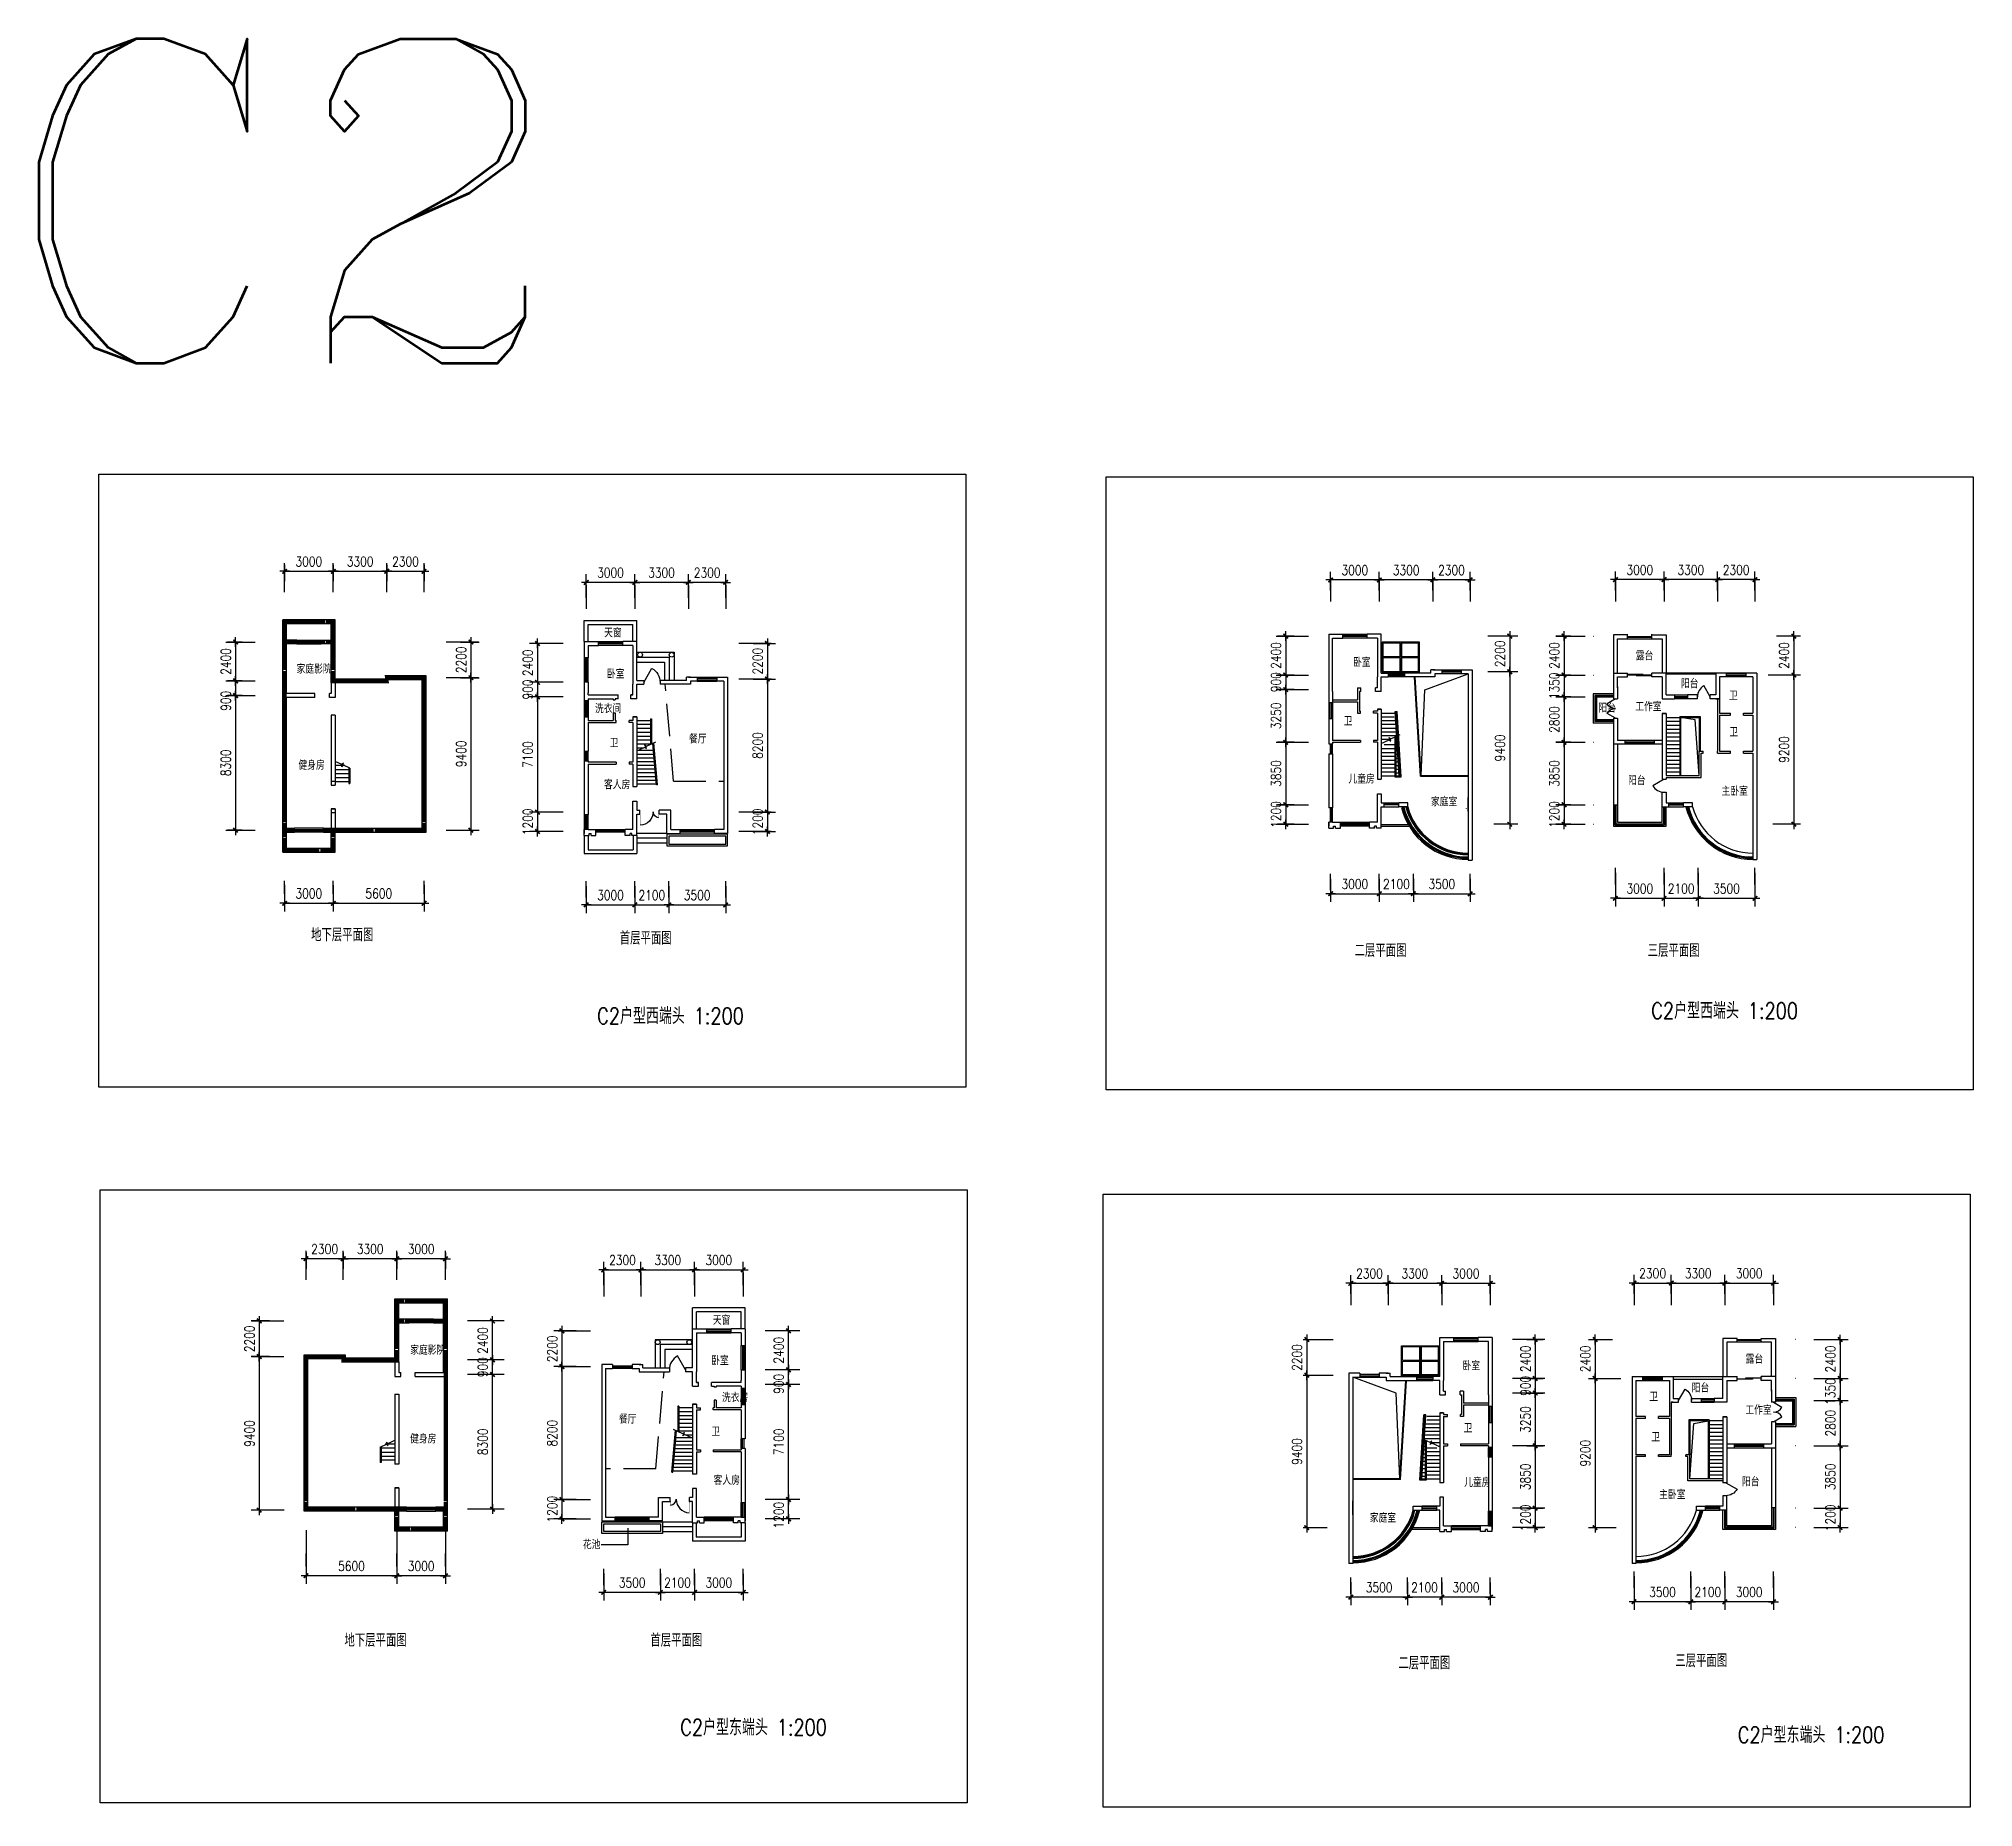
# Model space of a CAD drawing. Extents: x -144404 to 147451, y -180554 to 49126.
# Drawn here: x -143953 to -24666, y -180554 to -71494 of the extents above; entities that cross this region are included whole.
import ezdxf

# ---------------------------------------------------------------- set-up
doc = ezdxf.new("R2010")
doc.units = 0
doc.header["$LTSCALE"] = 2000
doc.header["$MEASUREMENT"] = 0
doc.linetypes.add('DASH', pattern=[0.35, 0.25, -0.1])
doc.layers.get('0').update_dxf_attribs({"color": 3, "linetype": 'CONTINUOUS'})
doc.layers.get('DEFPOINTS').update_dxf_attribs({"linetype": 'CONTINUOUS'})
for name, color, linetype in [('01_FUR', 9, 'CONTINUOUS'), ('AXIS', 3, 'CONTINUOUS'), ('JIAJU', 6, 'CONTINUOUS'), ('PUB_DIM', 3, 'CONTINUOUS'), ('PUB_HATCH', 9, 'CONTINUOUS'), ('PUB_TEXT', 7, 'CONTINUOUS'), ('PUB_TITLE', 4, 'CONTINUOUS'), ('S_SURFACE', 6, 'CONTINUOUS'), ('STAIR', 6, 'CONTINUOUS'), ('WALL', 255, 'CONTINUOUS'), ('WINDOW', 4, 'CONTINUOUS')]:
    doc.layers.add(name, color=color, linetype=linetype)
doc.styles.add('-宋体', font='simplex.shx', dxfattribs={"width": 0.8, "bigfont": 'hztxt.shx'})
doc.styles.add('DIM_FONT', font='SIMPLEX.shx', dxfattribs={"width": 0.8})
doc.styles.add('ROMANC', font='romanc', dxfattribs={"width": 0.8})
doc.dimstyles.new('AXIS200', dxfattribs={"dimscale": 2, "dimtxt": 300, "dimasz": 1, "dimexe": 250, "dimexo": 300, "dimgap": 150, "dimtad": 1, "dimdec": 0, "dimzin": 0, "dimtxsty": 'DIM_FONT', "dimblk": '_DIMX', "dimcen": 0.09, "dimse1": 1, "dimse2": 1, "dimclrt": 7, "dimazin": 3, "dimtfac": 1, "dimtdec": 0, "dimtix": 1, "dimtmove": 0, "dimatfit": 3, "dimtolj": 1, "dimtzin": 0})
doc.dimstyles.new('DIMA200', dxfattribs={"dimscale": 2, "dimtxt": 300, "dimasz": 1, "dimexe": 250, "dimexo": 300, "dimgap": 150, "dimtad": 1, "dimdec": 0, "dimzin": 0, "dimtxsty": 'DIM_FONT', "dimblk": '_DIMX', "dimcen": 0.09, "dimse1": 1, "dimclrt": 7, "dimazin": 3, "dimtfac": 1, "dimtdec": 0, "dimtix": 1, "dimtmove": 0, "dimatfit": 3, "dimtolj": 1, "dimtzin": 0})
doc.dimstyles.new('DIMB200', dxfattribs={"dimscale": 2, "dimtxt": 300, "dimasz": 1, "dimexe": 250, "dimexo": 300, "dimgap": 150, "dimtad": 1, "dimdec": 0, "dimzin": 0, "dimtxsty": 'DIM_FONT', "dimblk": '_DIMX', "dimcen": 0.09, "dimse2": 1, "dimclrt": 7, "dimazin": 3, "dimtfac": 1, "dimtdec": 0, "dimtix": 1, "dimtmove": 0, "dimatfit": 3, "dimtolj": 1, "dimtzin": 0})
doc.dimstyles.new('DIMN200', dxfattribs={"dimscale": 2, "dimtxt": 300, "dimasz": 1, "dimexe": 250, "dimexo": 300, "dimgap": 150, "dimtad": 1, "dimdec": 0, "dimzin": 0, "dimtxsty": 'DIM_FONT', "dimblk": '_DIMX', "dimcen": 0.09, "dimclrt": 7, "dimazin": 3, "dimtfac": 1, "dimtdec": 0, "dimtix": 1, "dimtmove": 0, "dimatfit": 3, "dimtolj": 1, "dimtzin": 0})

msp = doc.modelspace()

# ---------------------------------------------------------------- texts
at = {"layer": 'JIAJU', "style": '-宋体', "width": 0.8}
for s, height, p in [('天窗', 500, (-109087.9, -108403.7)), ('卧室', 500, (-62910.5, -110225.1)), ('露台', 500, (-45475.9, -109821)), ('家庭影院', 500, (-128050.9, -110635.8)), ('卧室', 500, (-108917, -110940.1)), ('阳台', 500, (-42691.5, -111537.8)), ('卫', 500, (-39730, -112277.7)), ('洗衣间', 500, (-109652.7, -113080.8)), ('阳台', 500, (-47786.6, -113040.6)), ('工作室', 500, (-45506.5, -112958.1)), ('餐厅', 500, (-103855.9, -114948.4)), ('卫', 500, (-63482.9, -113850.3)), ('卫', 500, (-39704.5, -114522.8)), ('卫', 500, (-108744.4, -115198.6)), ('健身房', 500, (-127935.3, -116565.9)), ('儿童房', 500, (-63193.7, -117418.2)), ('客人房', 500, (-109095.2, -117768.3)), ('阳台', 500, (-45949.9, -117516.7)), ('主卧室', 500, (-40189.6, -118171.2)), ('家庭室', 500, (-58103.1, -118821.2)), ('地下层平面图 ', 800, (-127158.7, -127153.1)), ('首层平面图  ', 800, (-108125.8, -127350.5)), ('二层平面图  ', 800, (-62816.1, -128119.5)), ('三层平面图 ', 800, (-44742.5, -128119.9)), ('C2户型西端头 1:200', 1000, (-109516.5, -132254.1)), ('C2户型西端头 1:200', 1000, (-44520.5, -131931.1)), ('天窗', 500, (-102383.8, -150793.7)), ('家庭影院', 500, (-121049.5, -152637.3)), ('露台', 500, (-38705.5, -153183.2)), ('卧室', 500, (-102485.3, -153284)), ('卧室', 500, (-56158.4, -153601)), ('洗衣房', 500, (-101822.3, -155560.3)), ('卫', 500, (-44642.2, -155513.6)), ('阳台', 500, (-42028.5, -154967.9)), ('工作室', 500, (-38718.5, -156334)), ('餐厅', 500, (-108176.4, -156888.9)), ('卫', 500, (-102471.9, -157664.5)), ('卫', 500, (-56093.1, -157446.6)), ('健身房', 500, (-121049.5, -158105.9)), ('卫', 500, (-44523, -158001.3)), ('客人房', 500, (-102337.5, -160664.2)), ('儿童房', 500, (-56059.9, -160794.2)), ('主卧室', 500, (-44034.1, -161547.1)), ('阳台', 500, (-38927.5, -160749.9)), ('家庭室', 500, (-61877.8, -162984.5)), ('花池', 500, (-110398.2, -164631.1)), ('地下层平面图 ', 800, (-125103, -170652.7)), ('首层平面图  ', 800, (-106237.2, -170652.9)), ('二层平面图  ', 800, (-60115.3, -172051.9)), ('三层平面图 ', 800, (-43044.5, -171910.1)), ('C2户型东端头 1:200', 1000, (-104395.9, -176122)), ('C2户型东端头 1:200', 1000, (-39187.3, -176586.2))]:
    msp.add_text(s, height=height, dxfattribs=at).set_placement(p)
at = {"layer": 'PUB_TEXT', "linetype": 'CONTINUOUS', "style": 'ROMANC'}
msp.add_text('C2', height=20000, dxfattribs=at).set_placement((-146524.6, -91494.4))

# ---------------------------------------------------------------- blocks, each defined once
blk = doc.blocks.new('_GCBLK')
at = {"linetype": 'DASH'}
for p, q in [((-0.5, -0.5), (-0.5, 0.5)), ((-0.5, 0.2), (0.5, 0.2)), ((0.5, -0.5), (0.5, 0.5)), ((-0.5, -0.2), (0.5, -0.2))]:
    blk.add_line(p, q, dxfattribs=at)
blk = doc.blocks.new('_DIMX')
blk.add_line((-150, 0), (150, 0))
at = {"const_width": 50}
blk.add_lwpolyline([(-70, -70), (70, 70)], dxfattribs=at)
blk = doc.blocks.new('*D70')
at = {"color": 0, "linetype": 'BYBLOCK'}
for p, q in [((-42452, 30656), (-42452, 29000)), ((-40352, 30656), (-40352, 29000)), ((-42454, 29500), (-42456, 29500)), ((-42452, 29500), (-40352, 29500)), ((-40350, 29500), (-40348, 29500))]:
    blk.add_line(p, q, dxfattribs=at)
at = {"layer": 'DEFPOINTS', "color": 0, "linetype": 'BYBLOCK'}
for p in [(-42452, 31256), (-40352, 31256), (-40352, 29500)]:
    blk.add_point(p, dxfattribs=at)
at = {"color": 0, "linetype": 'BYBLOCK', "xscale": 2, "yscale": 2, "zscale": 2}
blk.add_blockref('_DIMX', (-42452, 29500), dxfattribs=at)
at = {"color": 0, "linetype": 'BYBLOCK', "xscale": 2, "yscale": 2, "zscale": 2, "rotation": 180}
blk.add_blockref('_DIMX', (-40352, 29500), dxfattribs=at)
at = {"color": 7, "linetype": 'BYBLOCK', "insert": (-41402, 30100), "char_height": 600, "attachment_point": 5, "style": 'DIM_FONT'}
blk.add_mtext('\\A1;2100', dxfattribs=at)
blk = doc.blocks.new('*D69')
at = {"color": 0, "linetype": 'BYBLOCK'}
for p, q in [((-40352, 30656), (-40352, 29000)), ((-36852, 30656), (-36852, 29000)), ((-40350, 29500), (-36854, 29500))]:
    blk.add_line(p, q, dxfattribs=at)
at = {"layer": 'DEFPOINTS', "color": 0, "linetype": 'BYBLOCK'}
for p in [(-40352, 31256), (-36852, 31256), (-36852, 29500)]:
    blk.add_point(p, dxfattribs=at)
at = {"color": 0, "linetype": 'BYBLOCK', "xscale": 2, "yscale": 2, "zscale": 2, "rotation": 180}
blk.add_blockref('_DIMX', (-40352, 29500), dxfattribs=at)
at = {"color": 0, "linetype": 'BYBLOCK', "xscale": 2, "yscale": 2, "zscale": 2}
blk.add_blockref('_DIMX', (-36852, 29500), dxfattribs=at)
at = {"color": 7, "linetype": 'BYBLOCK', "insert": (-38602, 30100), "char_height": 600, "attachment_point": 5, "style": 'DIM_FONT'}
blk.add_mtext('\\A1;3500', dxfattribs=at)
blk = doc.blocks.new('*D71')
at = {"color": 0, "linetype": 'BYBLOCK'}
for p, q in [((-45452, 30650), (-45452, 29000)), ((-42452, 30656), (-42452, 29000)), ((-45450, 29500), (-42454, 29500))]:
    blk.add_line(p, q, dxfattribs=at)
at = {"layer": 'DEFPOINTS', "color": 0, "linetype": 'BYBLOCK'}
for p in [(-45452, 31250), (-42452, 31256), (-42452, 29500)]:
    blk.add_point(p, dxfattribs=at)
at = {"color": 0, "linetype": 'BYBLOCK', "xscale": 2, "yscale": 2, "zscale": 2, "rotation": 180}
blk.add_blockref('_DIMX', (-45452, 29500), dxfattribs=at)
at = {"color": 0, "linetype": 'BYBLOCK', "xscale": 2, "yscale": 2, "zscale": 2}
blk.add_blockref('_DIMX', (-42452, 29500), dxfattribs=at)
at = {"color": 7, "linetype": 'BYBLOCK', "insert": (-43952, 30100), "char_height": 600, "attachment_point": 5, "style": 'DIM_FONT'}
blk.add_mtext('\\A1;3000', dxfattribs=at)
blk = doc.blocks.new('M_A17ORW')
at = {"const_width": 0.02}
for points in [[(-0.481, -0.001), (-0.481, -0.308)], [(0.481, 0.001), (0.481, -0.691)]]:
    blk.add_lwpolyline(points, dxfattribs=at)
for centre, radius, start, end in [((-0.501, -0.003), 0.307, 274.24917, 0.21013), ((0.505, 0.002), 0.699, 180.27623, 268.06031)]:
    blk.add_arc(centre, radius, start, end)
blk = doc.blocks.new('M_B15SGY')
at = {"linetype": 'CONTINUOUS'}
for p, q in [((-0.5, 0.5), (0.5, 0.5)), ((0.5, 0.167), (-0.5, 0.167)), ((0.5, -0.167), (-0.5, -0.167))]:
    blk.add_line(p, q, dxfattribs=at)
blk = doc.blocks.new('*D77')
at = {"color": 0, "linetype": 'BYBLOCK'}
for p, q in [((-45452, 48439), (-45452, 49887)), ((-42454, 49387), (-45450, 49387)), ((-42452, 48439), (-42452, 49887))]:
    blk.add_line(p, q, dxfattribs=at)
at = {"layer": 'DEFPOINTS', "color": 0, "linetype": 'BYBLOCK'}
for p in [(-45452, 49387), (-45452, 47839), (-42452, 47839)]:
    blk.add_point(p, dxfattribs=at)
at = {"color": 0, "linetype": 'BYBLOCK', "xscale": 2, "yscale": 2, "zscale": 2, "rotation": 180}
blk.add_blockref('_DIMX', (-45452, 49387), dxfattribs=at)
at = {"color": 0, "linetype": 'BYBLOCK', "xscale": 2, "yscale": 2, "zscale": 2}
blk.add_blockref('_DIMX', (-42452, 49387), dxfattribs=at)
at = {"color": 7, "linetype": 'BYBLOCK', "insert": (-43952, 49987), "char_height": 600, "attachment_point": 5, "style": 'DIM_FONT'}
blk.add_mtext('\\A1;3000', dxfattribs=at)
blk = doc.blocks.new('*D79')
at = {"color": 0, "linetype": 'BYBLOCK'}
for p, q in [((-39152, 48439), (-39152, 49887)), ((-36854, 49387), (-39150, 49387)), ((-36852, 48439), (-36852, 49887))]:
    blk.add_line(p, q, dxfattribs=at)
at = {"layer": 'DEFPOINTS', "color": 0, "linetype": 'BYBLOCK'}
for p in [(-39152, 49387), (-39152, 47839), (-36852, 47839)]:
    blk.add_point(p, dxfattribs=at)
at = {"color": 0, "linetype": 'BYBLOCK', "xscale": 2, "yscale": 2, "zscale": 2, "rotation": 180}
blk.add_blockref('_DIMX', (-39152, 49387), dxfattribs=at)
at = {"color": 0, "linetype": 'BYBLOCK', "xscale": 2, "yscale": 2, "zscale": 2}
blk.add_blockref('_DIMX', (-36852, 49387), dxfattribs=at)
at = {"color": 7, "linetype": 'BYBLOCK', "insert": (-38002, 49987), "char_height": 600, "attachment_point": 5, "style": 'DIM_FONT'}
blk.add_mtext('\\A1;2300', dxfattribs=at)
blk = doc.blocks.new('M_A1SFU')
blk.add_line((-0.5, 0), (0, -0.87))
blk.add_arc((-0.5, 0), 1, 300, 0)
blk = doc.blocks.new('*D75')
at = {"color": 0, "linetype": 'BYBLOCK'}
for p, q in [((227928, -31278), (225840, -31278)), ((226340, -31280), (226340, -33676)), ((227928, -33678), (225840, -33678))]:
    blk.add_line(p, q, dxfattribs=at)
at = {"layer": 'DEFPOINTS', "color": 0, "linetype": 'BYBLOCK'}
for p in [(228528, -31278), (226340, -33678), (228528, -33678)]:
    blk.add_point(p, dxfattribs=at)
at = {"color": 0, "linetype": 'BYBLOCK', "xscale": 2, "yscale": 2, "zscale": 2}
for p, rotation in [((226340, -31278), 90), ((226340, -33678), 270)]:
    blk.add_blockref('_DIMX', p, dxfattribs=dict(at, rotation=rotation))
at = {"color": 7, "linetype": 'BYBLOCK', "insert": (225740, -32478), "char_height": 600, "attachment_point": 5, "rotation": 90, "style": 'DIM_FONT'}
blk.add_mtext('\\A1;2400', dxfattribs=at)
blk = doc.blocks.new('*D62')
at = {"color": 0, "linetype": 'BYBLOCK'}
for p, q in [((210747, -45248), (210747, -46882)), ((213747, -45265), (213747, -46882)), ((210749, -46382), (213745, -46382))]:
    blk.add_line(p, q, dxfattribs=at)
at = {"layer": 'DEFPOINTS', "color": 0, "linetype": 'BYBLOCK'}
for p in [(210747, -44648), (213747, -44665), (213747, -46382)]:
    blk.add_point(p, dxfattribs=at)
at = {"color": 0, "linetype": 'BYBLOCK', "xscale": 2, "yscale": 2, "zscale": 2, "rotation": 180}
blk.add_blockref('_DIMX', (210747, -46382), dxfattribs=at)
at = {"color": 0, "linetype": 'BYBLOCK', "xscale": 2, "yscale": 2, "zscale": 2}
blk.add_blockref('_DIMX', (213747, -46382), dxfattribs=at)
at = {"color": 7, "linetype": 'BYBLOCK', "insert": (212247, -45782), "char_height": 600, "attachment_point": 5, "style": 'DIM_FONT'}
blk.add_mtext('\\A1;3000', dxfattribs=at)
blk = doc.blocks.new('_WBLK')
for p, q in [((-0.5, 0.5), (0.5, 0.5)), ((0.5, 0.167), (-0.5, 0.167)), ((0.5, -0.167), (-0.5, -0.167)), ((-0.5, -0.5), (0.5, -0.5))]:
    blk.add_line(p, q)
blk = doc.blocks.new('*D72')
at = {"color": 0, "linetype": 'BYBLOCK'}
for p, q in [((227928, -41678), (225840, -41678)), ((226340, -41676), (226340, -41674)), ((226340, -41678), (226340, -42878)), ((227928, -42878), (225840, -42878)), ((226340, -42880), (226340, -42882))]:
    blk.add_line(p, q, dxfattribs=at)
at = {"layer": 'DEFPOINTS', "color": 0, "linetype": 'BYBLOCK'}
for p in [(228528, -41678), (226340, -42878), (228528, -42878)]:
    blk.add_point(p, dxfattribs=at)
at = {"color": 0, "linetype": 'BYBLOCK', "xscale": 2, "yscale": 2, "zscale": 2}
for p, rotation in [((226340, -41678), 270), ((226340, -42878), 90)]:
    blk.add_blockref('_DIMX', p, dxfattribs=dict(at, rotation=rotation))
at = {"color": 7, "linetype": 'BYBLOCK', "insert": (225740, -42278), "char_height": 600, "attachment_point": 5, "rotation": 90, "style": 'DIM_FONT'}
blk.add_mtext('\\A1;1200', dxfattribs=at)
blk = doc.blocks.new('*D76')
at = {"color": 0, "linetype": 'BYBLOCK'}
for p, q in [((227928, -33678), (225840, -33678)), ((227928, -34578), (225840, -34578)), ((226340, -33676), (226340, -33674)), ((226340, -33678), (226340, -34578)), ((226340, -34580), (226340, -34582))]:
    blk.add_line(p, q, dxfattribs=at)
at = {"layer": 'DEFPOINTS', "color": 0, "linetype": 'BYBLOCK'}
for p in [(226340, -34578), (228528, -33678), (228528, -34578)]:
    blk.add_point(p, dxfattribs=at)
at = {"color": 0, "linetype": 'BYBLOCK', "xscale": 2, "yscale": 2, "zscale": 2}
for p, rotation in [((226340, -33678), 270), ((226340, -34578), 90)]:
    blk.add_blockref('_DIMX', p, dxfattribs=dict(at, rotation=rotation))
at = {"color": 7, "linetype": 'BYBLOCK', "insert": (225740, -34128), "char_height": 600, "attachment_point": 5, "rotation": 90, "style": 'DIM_FONT'}
blk.add_mtext('\\A1;900', dxfattribs=at)
blk = doc.blocks.new('*D74')
at = {"color": 0, "linetype": 'BYBLOCK'}
for p, q in [((-42452, 48439), (-42452, 49887)), ((-39154, 49387), (-42450, 49387)), ((-39152, 48439), (-39152, 49887))]:
    blk.add_line(p, q, dxfattribs=at)
at = {"layer": 'DEFPOINTS', "color": 0, "linetype": 'BYBLOCK'}
for p in [(-42452, 49387), (-42452, 47839), (-39152, 47839)]:
    blk.add_point(p, dxfattribs=at)
at = {"color": 0, "linetype": 'BYBLOCK', "xscale": 2, "yscale": 2, "zscale": 2, "rotation": 180}
blk.add_blockref('_DIMX', (-42452, 49387), dxfattribs=at)
at = {"color": 0, "linetype": 'BYBLOCK', "xscale": 2, "yscale": 2, "zscale": 2}
blk.add_blockref('_DIMX', (-39152, 49387), dxfattribs=at)
at = {"color": 7, "linetype": 'BYBLOCK', "insert": (-40802, 49987), "char_height": 600, "attachment_point": 5, "style": 'DIM_FONT'}
blk.add_mtext('\\A1;3300', dxfattribs=at)
blk = doc.blocks.new('*D61')
at = {"color": 0, "linetype": 'BYBLOCK'}
for p, q in [((213747, -45265), (213747, -46882)), ((219347, -45248), (219347, -46882)), ((213749, -46382), (219345, -46382))]:
    blk.add_line(p, q, dxfattribs=at)
at = {"layer": 'DEFPOINTS', "color": 0, "linetype": 'BYBLOCK'}
for p in [(213747, -44665), (219347, -44648), (219347, -46382)]:
    blk.add_point(p, dxfattribs=at)
at = {"color": 0, "linetype": 'BYBLOCK', "xscale": 2, "yscale": 2, "zscale": 2, "rotation": 180}
blk.add_blockref('_DIMX', (213747, -46382), dxfattribs=at)
at = {"color": 0, "linetype": 'BYBLOCK', "xscale": 2, "yscale": 2, "zscale": 2}
blk.add_blockref('_DIMX', (219347, -46382), dxfattribs=at)
at = {"color": 7, "linetype": 'BYBLOCK', "insert": (216547, -45782), "char_height": 600, "attachment_point": 5, "style": 'DIM_FONT'}
blk.add_mtext('\\A1;5600', dxfattribs=at)
blk = doc.blocks.new('*D63')
at = {"color": 0, "linetype": 'BYBLOCK'}
for p, q in [((-67919, 46877), (-67919, 48671)), ((-67917, 48171), (-64621, 48171)), ((-64619, 46877), (-64619, 48671))]:
    blk.add_line(p, q, dxfattribs=at)
at = {"layer": 'DEFPOINTS', "color": 0, "linetype": 'BYBLOCK'}
for p in [(-64619, 48171), (-67919, 46277), (-64619, 46277)]:
    blk.add_point(p, dxfattribs=at)
at = {"color": 0, "linetype": 'BYBLOCK', "xscale": 2, "yscale": 2, "zscale": 2, "rotation": 180}
blk.add_blockref('_DIMX', (-67919, 48171), dxfattribs=at)
at = {"color": 0, "linetype": 'BYBLOCK', "xscale": 2, "yscale": 2, "zscale": 2}
blk.add_blockref('_DIMX', (-64619, 48171), dxfattribs=at)
at = {"color": 7, "linetype": 'BYBLOCK', "insert": (-66269, 48771), "char_height": 600, "attachment_point": 5, "style": 'DIM_FONT'}
blk.add_mtext('\\A1;3300', dxfattribs=at)
blk = doc.blocks.new('*D64')
at = {"color": 0, "linetype": 'BYBLOCK'}
for p, q in [((-70919, 46877), (-70919, 48671)), ((-70917, 48171), (-67921, 48171)), ((-67919, 46877), (-67919, 48671))]:
    blk.add_line(p, q, dxfattribs=at)
at = {"layer": 'DEFPOINTS', "color": 0, "linetype": 'BYBLOCK'}
for p in [(-67919, 48171), (-70919, 46277), (-67919, 46277)]:
    blk.add_point(p, dxfattribs=at)
at = {"color": 0, "linetype": 'BYBLOCK', "xscale": 2, "yscale": 2, "zscale": 2, "rotation": 180}
blk.add_blockref('_DIMX', (-70919, 48171), dxfattribs=at)
at = {"color": 0, "linetype": 'BYBLOCK', "xscale": 2, "yscale": 2, "zscale": 2}
blk.add_blockref('_DIMX', (-67919, 48171), dxfattribs=at)
at = {"color": 7, "linetype": 'BYBLOCK', "insert": (-69419, 48771), "char_height": 600, "attachment_point": 5, "style": 'DIM_FONT'}
blk.add_mtext('\\A1;3000', dxfattribs=at)
blk = doc.blocks.new('*D67')
at = {"color": 0, "linetype": 'BYBLOCK'}
for p, q in [((227928, -34578), (225840, -34578)), ((226340, -34580), (226340, -41676)), ((227928, -41678), (225840, -41678))]:
    blk.add_line(p, q, dxfattribs=at)
at = {"layer": 'DEFPOINTS', "color": 0, "linetype": 'BYBLOCK'}
for p in [(228528, -34578), (226340, -41678), (228528, -41678)]:
    blk.add_point(p, dxfattribs=at)
at = {"color": 0, "linetype": 'BYBLOCK', "xscale": 2, "yscale": 2, "zscale": 2}
for p, rotation in [((226340, -34578), 90), ((226340, -41678), 270)]:
    blk.add_blockref('_DIMX', p, dxfattribs=dict(at, rotation=rotation))
at = {"color": 7, "linetype": 'BYBLOCK', "insert": (225740, -38128), "char_height": 600, "attachment_point": 5, "rotation": 90, "style": 'DIM_FONT'}
blk.add_mtext('\\A1;7100', dxfattribs=at)
blk = doc.blocks.new('*D66')
at = {"color": 0, "linetype": 'BYBLOCK'}
for p, q in [((-64619, 46877), (-64619, 48671)), ((-64617, 48171), (-62321, 48171)), ((-62319, 46877), (-62319, 48671))]:
    blk.add_line(p, q, dxfattribs=at)
at = {"layer": 'DEFPOINTS', "color": 0, "linetype": 'BYBLOCK'}
for p in [(-62319, 48171), (-64619, 46277), (-62319, 46277)]:
    blk.add_point(p, dxfattribs=at)
at = {"color": 0, "linetype": 'BYBLOCK', "xscale": 2, "yscale": 2, "zscale": 2, "rotation": 180}
blk.add_blockref('_DIMX', (-64619, 48171), dxfattribs=at)
at = {"color": 0, "linetype": 'BYBLOCK', "xscale": 2, "yscale": 2, "zscale": 2}
blk.add_blockref('_DIMX', (-62319, 48171), dxfattribs=at)
at = {"color": 7, "linetype": 'BYBLOCK', "insert": (-63469, 48771), "char_height": 600, "attachment_point": 5, "style": 'DIM_FONT'}
blk.add_mtext('\\A1;2300', dxfattribs=at)
blk = doc.blocks.new('*D60')
at = {"color": 0, "linetype": 'BYBLOCK'}
for p, q in [((221601, -32869), (222733, -32869)), ((222233, -32871), (222233, -42267)), ((220713, -42269), (222733, -42269))]:
    blk.add_line(p, q, dxfattribs=at)
at = {"layer": 'DEFPOINTS', "color": 0, "linetype": 'BYBLOCK'}
for p in [(221001, -32869), (220113, -42269), (222233, -42269)]:
    blk.add_point(p, dxfattribs=at)
at = {"color": 0, "linetype": 'BYBLOCK', "xscale": 2, "yscale": 2, "zscale": 2}
for p, rotation in [((222233, -32869), 90), ((222233, -42269), 270)]:
    blk.add_blockref('_DIMX', p, dxfattribs=dict(at, rotation=rotation))
at = {"color": 7, "linetype": 'BYBLOCK', "insert": (221633, -37569), "char_height": 600, "attachment_point": 5, "rotation": 90, "style": 'DIM_FONT'}
blk.add_mtext('\\A1;9400', dxfattribs=at)
blk = doc.blocks.new('*D65')
at = {"color": 0, "linetype": 'BYBLOCK'}
for p, q in [((-60065, 44336), (-58933, 44336)), ((-59433, 44338), (-59433, 44340)), ((-59433, 44336), (-59433, 42136)), ((-60065, 42136), (-58933, 42136)), ((-59433, 42134), (-59433, 42132))]:
    blk.add_line(p, q, dxfattribs=at)
at = {"layer": 'DEFPOINTS', "color": 0, "linetype": 'BYBLOCK'}
for p in [(-60665, 44336), (-60665, 42136), (-59433, 42136)]:
    blk.add_point(p, dxfattribs=at)
at = {"color": 0, "linetype": 'BYBLOCK', "xscale": 2, "yscale": 2, "zscale": 2}
for p, rotation in [((-59433, 44336), 270), ((-59433, 42136), 90)]:
    blk.add_blockref('_DIMX', p, dxfattribs=dict(at, rotation=rotation))
at = {"color": 7, "linetype": 'BYBLOCK', "insert": (-60033, 43236), "char_height": 600, "attachment_point": 5, "rotation": 90, "style": 'DIM_FONT'}
blk.add_mtext('\\A1;2200', dxfattribs=at)
blk = doc.blocks.new('*D78')
at = {"color": 0, "linetype": 'BYBLOCK'}
for p, q in [((-35150, 45625), (-33781, 45625)), ((-34281, 45627), (-34281, 45629)), ((-34281, 45625), (-34281, 43425)), ((-35150, 43425), (-33781, 43425)), ((-34281, 43423), (-34281, 43421))]:
    blk.add_line(p, q, dxfattribs=at)
at = {"layer": 'DEFPOINTS', "color": 0, "linetype": 'BYBLOCK'}
for p in [(-35750, 45625), (-35750, 43425), (-34281, 43425)]:
    blk.add_point(p, dxfattribs=at)
at = {"color": 0, "linetype": 'BYBLOCK', "xscale": 2, "yscale": 2, "zscale": 2}
for p, rotation in [((-34281, 45625), 270), ((-34281, 43425), 90)]:
    blk.add_blockref('_DIMX', p, dxfattribs=dict(at, rotation=rotation))
at = {"color": 7, "linetype": 'BYBLOCK', "insert": (-34881, 44525), "char_height": 600, "attachment_point": 5, "rotation": 90, "style": 'DIM_FONT'}
blk.add_mtext('\\A1;2200', dxfattribs=at)
blk = doc.blocks.new('*D68')
at = {"color": 0, "linetype": 'BYBLOCK'}
for p, q in [((-35150, 43425), (-33781, 43425)), ((-34281, 43423), (-34281, 35227)), ((-35150, 35225), (-33781, 35225))]:
    blk.add_line(p, q, dxfattribs=at)
at = {"layer": 'DEFPOINTS', "color": 0, "linetype": 'BYBLOCK'}
for p in [(-35750, 43425), (-35750, 35225), (-34281, 35225)]:
    blk.add_point(p, dxfattribs=at)
at = {"color": 0, "linetype": 'BYBLOCK', "xscale": 2, "yscale": 2, "zscale": 2}
for p, rotation in [((-34281, 43425), 90), ((-34281, 35225), 270)]:
    blk.add_blockref('_DIMX', p, dxfattribs=dict(at, rotation=rotation))
at = {"color": 7, "linetype": 'BYBLOCK', "insert": (-34881, 39325), "char_height": 600, "attachment_point": 5, "rotation": 90, "style": 'DIM_FONT'}
blk.add_mtext('\\A1;8200', dxfattribs=at)
blk = doc.blocks.new('*D73')
at = {"color": 0, "linetype": 'BYBLOCK'}
for p, q in [((-35150, 35225), (-33781, 35225)), ((-34281, 35227), (-34281, 35229)), ((-34281, 35225), (-34281, 34025)), ((-35150, 34025), (-33781, 34025)), ((-34281, 34023), (-34281, 34021))]:
    blk.add_line(p, q, dxfattribs=at)
at = {"layer": 'DEFPOINTS', "color": 0, "linetype": 'BYBLOCK'}
for p in [(-35750, 35225), (-35750, 34025), (-34281, 34025)]:
    blk.add_point(p, dxfattribs=at)
at = {"color": 0, "linetype": 'BYBLOCK', "xscale": 2, "yscale": 2, "zscale": 2}
for p, rotation in [((-34281, 35225), 270), ((-34281, 34025), 90)]:
    blk.add_blockref('_DIMX', p, dxfattribs=dict(at, rotation=rotation))
at = {"color": 7, "linetype": 'BYBLOCK', "insert": (-34881, 34625), "char_height": 600, "attachment_point": 5, "rotation": 90, "style": 'DIM_FONT'}
blk.add_mtext('\\A1;1200', dxfattribs=at)
blk = doc.blocks.new('*D290')
at = {"color": 0, "linetype": 'BYBLOCK'}
for p, q in [((-129724, -152765), (-130856, -152765)), ((-130356, -152767), (-130356, -162232)), ((-128823, -162234), (-130856, -162234))]:
    blk.add_line(p, q, dxfattribs=at)
at = {"layer": 'DEFPOINTS', "color": 0, "linetype": 'BYBLOCK'}
for p in [(-129124, -152765), (-130356, -162234), (-128223, -162234)]:
    blk.add_point(p, dxfattribs=at)
at = {"color": 0, "linetype": 'BYBLOCK', "xscale": 2, "yscale": 2, "zscale": 2}
for p, rotation in [((-130356, -152765), 90), ((-130356, -162234), 270)]:
    blk.add_blockref('_DIMX', p, dxfattribs=dict(at, rotation=rotation))
at = {"color": 7, "linetype": 'BYBLOCK', "insert": (-130956, -157500), "char_height": 600, "attachment_point": 5, "rotation": 90, "style": 'DIM_FONT'}
blk.add_mtext('\\A1;9400', dxfattribs=at)
blk = doc.blocks.new('*D297')
at = {"color": 0, "linetype": 'BYBLOCK'}
for p, q in [((-79810, 157358), (-81179, 157358)), ((-80679, 157356), (-80679, 149160)), ((-79810, 149158), (-81179, 149158))]:
    blk.add_line(p, q, dxfattribs=at)
at = {"layer": 'DEFPOINTS', "color": 0, "linetype": 'BYBLOCK'}
for p in [(-79210, 157358), (-80679, 149158), (-79210, 149158)]:
    blk.add_point(p, dxfattribs=at)
at = {"color": 0, "linetype": 'BYBLOCK', "xscale": 2, "yscale": 2, "zscale": 2}
for p, rotation in [((-80679, 157358), 90), ((-80679, 149158), 270)]:
    blk.add_blockref('_DIMX', p, dxfattribs=dict(at, rotation=rotation))
at = {"color": 7, "linetype": 'BYBLOCK', "insert": (-81279, 153258), "char_height": 600, "attachment_point": 5, "rotation": 90, "style": 'DIM_FONT'}
blk.add_mtext('\\A1;8200', dxfattribs=at)
blk = doc.blocks.new('*D292')
at = {"color": 0, "linetype": 'BYBLOCK'}
for p, q in [((-96463, 147272), (-96463, 143954)), ((-90863, 147272), (-90863, 143954)), ((-90865, 144454), (-96461, 144454))]:
    blk.add_line(p, q, dxfattribs=at)
at = {"layer": 'DEFPOINTS', "color": 0, "linetype": 'BYBLOCK'}
for p in [(-96463, 147872), (-90863, 147872), (-96463, 144454)]:
    blk.add_point(p, dxfattribs=at)
at = {"color": 0, "linetype": 'BYBLOCK', "xscale": 2, "yscale": 2, "zscale": 2, "rotation": 180}
blk.add_blockref('_DIMX', (-96463, 144454), dxfattribs=at)
at = {"color": 0, "linetype": 'BYBLOCK', "xscale": 2, "yscale": 2, "zscale": 2}
blk.add_blockref('_DIMX', (-90863, 144454), dxfattribs=at)
at = {"color": 7, "linetype": 'BYBLOCK', "insert": (-93663, 145054), "char_height": 600, "attachment_point": 5, "style": 'DIM_FONT'}
blk.add_mtext('\\A1;5600', dxfattribs=at)
blk = doc.blocks.new('*D298')
at = {"color": 0, "linetype": 'BYBLOCK'}
for p, q in [((-78108, 144589), (-78108, 142933)), ((-74608, 144589), (-74608, 142933)), ((-74610, 143433), (-78106, 143433))]:
    blk.add_line(p, q, dxfattribs=at)
at = {"layer": 'DEFPOINTS', "color": 0, "linetype": 'BYBLOCK'}
for p in [(-78108, 145189), (-74608, 145189), (-78108, 143433)]:
    blk.add_point(p, dxfattribs=at)
at = {"color": 0, "linetype": 'BYBLOCK', "xscale": 2, "yscale": 2, "zscale": 2, "rotation": 180}
blk.add_blockref('_DIMX', (-78108, 143433), dxfattribs=at)
at = {"color": 0, "linetype": 'BYBLOCK', "xscale": 2, "yscale": 2, "zscale": 2}
blk.add_blockref('_DIMX', (-74608, 143433), dxfattribs=at)
at = {"color": 7, "linetype": 'BYBLOCK', "insert": (-76358, 144033), "char_height": 600, "attachment_point": 5, "style": 'DIM_FONT'}
blk.add_mtext('\\A1;3500', dxfattribs=at)
blk = doc.blocks.new('*D291')
at = {"color": 0, "linetype": 'BYBLOCK'}
for p, q in [((-90863, 147272), (-90863, 143954)), ((-87863, 147272), (-87863, 143954)), ((-87865, 144454), (-90861, 144454))]:
    blk.add_line(p, q, dxfattribs=at)
at = {"layer": 'DEFPOINTS', "color": 0, "linetype": 'BYBLOCK'}
for p in [(-90863, 147872), (-87863, 147872), (-90863, 144454)]:
    blk.add_point(p, dxfattribs=at)
at = {"color": 0, "linetype": 'BYBLOCK', "xscale": 2, "yscale": 2, "zscale": 2, "rotation": 180}
blk.add_blockref('_DIMX', (-90863, 144454), dxfattribs=at)
at = {"color": 0, "linetype": 'BYBLOCK', "xscale": 2, "yscale": 2, "zscale": 2}
blk.add_blockref('_DIMX', (-87863, 144454), dxfattribs=at)
at = {"color": 7, "linetype": 'BYBLOCK', "insert": (-89363, 145054), "char_height": 600, "attachment_point": 5, "style": 'DIM_FONT'}
blk.add_mtext('\\A1;3000', dxfattribs=at)
blk = doc.blocks.new('*D301')
at = {"color": 0, "linetype": 'BYBLOCK'}
for p, q in [((-79810, 149158), (-81179, 149158)), ((-80679, 149160), (-80679, 149162)), ((-80679, 149158), (-80679, 147958)), ((-79810, 147958), (-81179, 147958)), ((-80679, 147956), (-80679, 147954))]:
    blk.add_line(p, q, dxfattribs=at)
at = {"layer": 'DEFPOINTS', "color": 0, "linetype": 'BYBLOCK'}
for p in [(-79210, 149158), (-80679, 147958), (-79210, 147958)]:
    blk.add_point(p, dxfattribs=at)
at = {"color": 0, "linetype": 'BYBLOCK', "xscale": 2, "yscale": 2, "zscale": 2}
for p, rotation in [((-80679, 149158), 270), ((-80679, 147958), 90)]:
    blk.add_blockref('_DIMX', p, dxfattribs=dict(at, rotation=rotation))
at = {"color": 7, "linetype": 'BYBLOCK', "insert": (-81279, 148558), "char_height": 600, "attachment_point": 5, "rotation": 90, "style": 'DIM_FONT'}
blk.add_mtext('\\A1;1200', dxfattribs=at)
blk = doc.blocks.new('*D299')
at = {"color": 0, "linetype": 'BYBLOCK'}
for p, q in [((-72508, 144589), (-72508, 142933)), ((-69508, 144582), (-69508, 142933)), ((-69510, 143433), (-72506, 143433))]:
    blk.add_line(p, q, dxfattribs=at)
at = {"layer": 'DEFPOINTS', "color": 0, "linetype": 'BYBLOCK'}
for p in [(-72508, 145189), (-69508, 145182), (-72508, 143433)]:
    blk.add_point(p, dxfattribs=at)
at = {"color": 0, "linetype": 'BYBLOCK', "xscale": 2, "yscale": 2, "zscale": 2, "rotation": 180}
blk.add_blockref('_DIMX', (-72508, 143433), dxfattribs=at)
at = {"color": 0, "linetype": 'BYBLOCK', "xscale": 2, "yscale": 2, "zscale": 2}
blk.add_blockref('_DIMX', (-69508, 143433), dxfattribs=at)
at = {"color": 7, "linetype": 'BYBLOCK', "insert": (-71008, 144033), "char_height": 600, "attachment_point": 5, "style": 'DIM_FONT'}
blk.add_mtext('\\A1;3000', dxfattribs=at)
blk = doc.blocks.new('*D300')
at = {"color": 0, "linetype": 'BYBLOCK'}
for p, q in [((-74608, 144589), (-74608, 142933)), ((-72508, 144589), (-72508, 142933)), ((-74610, 143433), (-74612, 143433)), ((-72508, 143433), (-74608, 143433)), ((-72506, 143433), (-72504, 143433))]:
    blk.add_line(p, q, dxfattribs=at)
at = {"layer": 'DEFPOINTS', "color": 0, "linetype": 'BYBLOCK'}
for p in [(-74608, 145189), (-72508, 145189), (-74608, 143433)]:
    blk.add_point(p, dxfattribs=at)
at = {"color": 0, "linetype": 'BYBLOCK', "xscale": 2, "yscale": 2, "zscale": 2}
blk.add_blockref('_DIMX', (-74608, 143433), dxfattribs=at)
at = {"color": 0, "linetype": 'BYBLOCK', "xscale": 2, "yscale": 2, "zscale": 2, "rotation": 180}
blk.add_blockref('_DIMX', (-72508, 143433), dxfattribs=at)
at = {"color": 7, "linetype": 'BYBLOCK', "insert": (-73558, 144033), "char_height": 600, "attachment_point": 5, "style": 'DIM_FONT'}
blk.add_mtext('\\A1;2100', dxfattribs=at)
blk = doc.blocks.new('*D296')
at = {"color": 0, "linetype": 'BYBLOCK'}
for p, q in [((-94163, 162708), (-94163, 164502)), ((-90865, 164002), (-94161, 164002)), ((-90863, 162708), (-90863, 164502))]:
    blk.add_line(p, q, dxfattribs=at)
at = {"layer": 'DEFPOINTS', "color": 0, "linetype": 'BYBLOCK'}
for p in [(-94163, 164002), (-94163, 162108), (-90863, 162108)]:
    blk.add_point(p, dxfattribs=at)
at = {"color": 0, "linetype": 'BYBLOCK', "xscale": 2, "yscale": 2, "zscale": 2, "rotation": 180}
blk.add_blockref('_DIMX', (-94163, 164002), dxfattribs=at)
at = {"color": 0, "linetype": 'BYBLOCK', "xscale": 2, "yscale": 2, "zscale": 2}
blk.add_blockref('_DIMX', (-90863, 164002), dxfattribs=at)
at = {"color": 7, "linetype": 'BYBLOCK', "insert": (-92513, 164602), "char_height": 600, "attachment_point": 5, "style": 'DIM_FONT'}
blk.add_mtext('\\A1;3300', dxfattribs=at)
blk = doc.blocks.new('*D295')
at = {"color": 0, "linetype": 'BYBLOCK'}
for p, q in [((-96463, 162708), (-96463, 164502)), ((-94165, 164002), (-96461, 164002)), ((-94163, 162708), (-94163, 164502))]:
    blk.add_line(p, q, dxfattribs=at)
at = {"layer": 'DEFPOINTS', "color": 0, "linetype": 'BYBLOCK'}
for p in [(-96463, 164002), (-96463, 162108), (-94163, 162108)]:
    blk.add_point(p, dxfattribs=at)
at = {"color": 0, "linetype": 'BYBLOCK', "xscale": 2, "yscale": 2, "zscale": 2, "rotation": 180}
blk.add_blockref('_DIMX', (-96463, 164002), dxfattribs=at)
at = {"color": 0, "linetype": 'BYBLOCK', "xscale": 2, "yscale": 2, "zscale": 2}
blk.add_blockref('_DIMX', (-94163, 164002), dxfattribs=at)
at = {"color": 7, "linetype": 'BYBLOCK', "insert": (-95313, 164602), "char_height": 600, "attachment_point": 5, "style": 'DIM_FONT'}
blk.add_mtext('\\A1;2300', dxfattribs=at)
blk = doc.blocks.new('*D293')
at = {"color": 0, "linetype": 'BYBLOCK'}
for p, q in [((-98717, 160167), (-99849, 160167)), ((-99349, 160169), (-99349, 160171)), ((-99349, 160167), (-99349, 157967)), ((-98717, 157967), (-99849, 157967)), ((-99349, 157965), (-99349, 157963))]:
    blk.add_line(p, q, dxfattribs=at)
at = {"layer": 'DEFPOINTS', "color": 0, "linetype": 'BYBLOCK'}
for p in [(-98117, 160167), (-99349, 157967), (-98117, 157967)]:
    blk.add_point(p, dxfattribs=at)
at = {"color": 0, "linetype": 'BYBLOCK', "xscale": 2, "yscale": 2, "zscale": 2}
for p, rotation in [((-99349, 160167), 270), ((-99349, 157967), 90)]:
    blk.add_blockref('_DIMX', p, dxfattribs=dict(at, rotation=rotation))
at = {"color": 7, "linetype": 'BYBLOCK', "insert": (-99949, 159067), "char_height": 600, "attachment_point": 5, "rotation": 90, "style": 'DIM_FONT'}
blk.add_mtext('\\A1;2200', dxfattribs=at)
blk = doc.blocks.new('*D302')
at = {"color": 0, "linetype": 'BYBLOCK'}
for p, q in [((-79810, 159558), (-81179, 159558)), ((-80679, 159560), (-80679, 159562)), ((-80679, 159558), (-80679, 157358)), ((-79810, 157358), (-81179, 157358)), ((-80679, 157356), (-80679, 157354))]:
    blk.add_line(p, q, dxfattribs=at)
at = {"layer": 'DEFPOINTS', "color": 0, "linetype": 'BYBLOCK'}
for p in [(-79210, 159558), (-80679, 157358), (-79210, 157358)]:
    blk.add_point(p, dxfattribs=at)
at = {"color": 0, "linetype": 'BYBLOCK', "xscale": 2, "yscale": 2, "zscale": 2}
for p, rotation in [((-80679, 159558), 270), ((-80679, 157358), 90)]:
    blk.add_blockref('_DIMX', p, dxfattribs=dict(at, rotation=rotation))
at = {"color": 7, "linetype": 'BYBLOCK', "insert": (-81279, 158458), "char_height": 600, "attachment_point": 5, "rotation": 90, "style": 'DIM_FONT'}
blk.add_mtext('\\A1;2200', dxfattribs=at)
blk = doc.blocks.new('*D303')
at = {"color": 0, "linetype": 'BYBLOCK'}
for p, q in [((-78108, 162372), (-78108, 163819)), ((-75808, 162372), (-75808, 163819)), ((-78106, 163319), (-75810, 163319))]:
    blk.add_line(p, q, dxfattribs=at)
at = {"layer": 'DEFPOINTS', "color": 0, "linetype": 'BYBLOCK'}
for p in [(-75808, 163319), (-78108, 161772), (-75808, 161772)]:
    blk.add_point(p, dxfattribs=at)
at = {"color": 0, "linetype": 'BYBLOCK', "xscale": 2, "yscale": 2, "zscale": 2, "rotation": 180}
blk.add_blockref('_DIMX', (-78108, 163319), dxfattribs=at)
at = {"color": 0, "linetype": 'BYBLOCK', "xscale": 2, "yscale": 2, "zscale": 2}
blk.add_blockref('_DIMX', (-75808, 163319), dxfattribs=at)
at = {"color": 7, "linetype": 'BYBLOCK', "insert": (-76958, 163919), "char_height": 600, "attachment_point": 5, "style": 'DIM_FONT'}
blk.add_mtext('\\A1;2300', dxfattribs=at)
blk = doc.blocks.new('*D294')
at = {"color": 0, "linetype": 'BYBLOCK'}
for p, q in [((-90863, 162708), (-90863, 164502)), ((-87865, 164002), (-90861, 164002)), ((-87863, 162708), (-87863, 164502))]:
    blk.add_line(p, q, dxfattribs=at)
at = {"layer": 'DEFPOINTS', "color": 0, "linetype": 'BYBLOCK'}
for p in [(-90863, 164002), (-90863, 162108), (-87863, 162108)]:
    blk.add_point(p, dxfattribs=at)
at = {"color": 0, "linetype": 'BYBLOCK', "xscale": 2, "yscale": 2, "zscale": 2, "rotation": 180}
blk.add_blockref('_DIMX', (-90863, 164002), dxfattribs=at)
at = {"color": 0, "linetype": 'BYBLOCK', "xscale": 2, "yscale": 2, "zscale": 2}
blk.add_blockref('_DIMX', (-87863, 164002), dxfattribs=at)
at = {"color": 7, "linetype": 'BYBLOCK', "insert": (-89363, 164602), "char_height": 600, "attachment_point": 5, "style": 'DIM_FONT'}
blk.add_mtext('\\A1;3000', dxfattribs=at)
blk = doc.blocks.new('*D304')
at = {"color": 0, "linetype": 'BYBLOCK'}
for p, q in [((-72508, 162372), (-72508, 163819)), ((-69508, 162372), (-69508, 163819)), ((-72506, 163319), (-69510, 163319))]:
    blk.add_line(p, q, dxfattribs=at)
at = {"layer": 'DEFPOINTS', "color": 0, "linetype": 'BYBLOCK'}
for p in [(-69508, 163319), (-72508, 161772), (-69508, 161772)]:
    blk.add_point(p, dxfattribs=at)
at = {"color": 0, "linetype": 'BYBLOCK', "xscale": 2, "yscale": 2, "zscale": 2, "rotation": 180}
blk.add_blockref('_DIMX', (-72508, 163319), dxfattribs=at)
at = {"color": 0, "linetype": 'BYBLOCK', "xscale": 2, "yscale": 2, "zscale": 2}
blk.add_blockref('_DIMX', (-69508, 163319), dxfattribs=at)
at = {"color": 7, "linetype": 'BYBLOCK', "insert": (-71008, 163919), "char_height": 600, "attachment_point": 5, "style": 'DIM_FONT'}
blk.add_mtext('\\A1;3000', dxfattribs=at)
blk = doc.blocks.new('*D305')
at = {"color": 0, "linetype": 'BYBLOCK'}
for p, q in [((-75808, 162372), (-75808, 163819)), ((-72508, 162372), (-72508, 163819)), ((-75806, 163319), (-72510, 163319))]:
    blk.add_line(p, q, dxfattribs=at)
at = {"layer": 'DEFPOINTS', "color": 0, "linetype": 'BYBLOCK'}
for p in [(-72508, 163319), (-75808, 161772), (-72508, 161772)]:
    blk.add_point(p, dxfattribs=at)
at = {"color": 0, "linetype": 'BYBLOCK', "xscale": 2, "yscale": 2, "zscale": 2, "rotation": 180}
blk.add_blockref('_DIMX', (-75808, 163319), dxfattribs=at)
at = {"color": 0, "linetype": 'BYBLOCK', "xscale": 2, "yscale": 2, "zscale": 2}
blk.add_blockref('_DIMX', (-72508, 163319), dxfattribs=at)
at = {"color": 7, "linetype": 'BYBLOCK', "insert": (-74158, 163919), "char_height": 600, "attachment_point": 5, "style": 'DIM_FONT'}
blk.add_mtext('\\A1;3300', dxfattribs=at)
blk = doc.blocks.new('*D315')
at = {"color": 0, "linetype": 'BYBLOCK'}
blk.add_line((234917, -91665), (234917, -90469), dxfattribs=at)
at = {"layer": 'DEFPOINTS', "color": 0, "linetype": 'BYBLOCK'}
for p in [(233917, -90467), (234917, -90467), (233917, -91667)]:
    blk.add_point(p, dxfattribs=at)
at = {"color": 0, "linetype": 'BYBLOCK', "xscale": 2, "yscale": 2, "zscale": 2}
for p, rotation in [((234917, -90467), 90), ((234917, -91667), 270)]:
    blk.add_blockref('_DIMX', p, dxfattribs=dict(at, rotation=rotation))
at = {"color": 7, "linetype": 'BYBLOCK', "insert": (234317, -91426), "char_height": 600, "attachment_point": 5, "rotation": 90, "style": 'DIM_FONT'}
blk.add_mtext('\\A1;1200', dxfattribs=at)
blk = doc.blocks.new('*D316')
at = {"color": 0, "linetype": 'BYBLOCK'}
blk.add_line((234917, -90465), (234917, -83369), dxfattribs=at)
at = {"layer": 'DEFPOINTS', "color": 0, "linetype": 'BYBLOCK'}
for p in [(233917, -83367), (234917, -83367), (233917, -90467)]:
    blk.add_point(p, dxfattribs=at)
at = {"color": 0, "linetype": 'BYBLOCK', "xscale": 2, "yscale": 2, "zscale": 2}
for p, rotation in [((234917, -83367), 90), ((234917, -90467), 270)]:
    blk.add_blockref('_DIMX', p, dxfattribs=dict(at, rotation=rotation))
at = {"color": 7, "linetype": 'BYBLOCK', "insert": (234317, -86917), "char_height": 600, "attachment_point": 5, "rotation": 90, "style": 'DIM_FONT'}
blk.add_mtext('\\A1;7100', dxfattribs=at)
blk = doc.blocks.new('*D317')
at = {"color": 0, "linetype": 'BYBLOCK'}
blk.add_line((234917, -83365), (234917, -82469), dxfattribs=at)
at = {"layer": 'DEFPOINTS', "color": 0, "linetype": 'BYBLOCK'}
for p in [(233917, -82467), (233917, -83367), (234917, -82467)]:
    blk.add_point(p, dxfattribs=at)
at = {"color": 0, "linetype": 'BYBLOCK', "xscale": 2, "yscale": 2, "zscale": 2}
for p, rotation in [((234917, -82467), 90), ((234917, -83367), 270)]:
    blk.add_blockref('_DIMX', p, dxfattribs=dict(at, rotation=rotation))
at = {"color": 7, "linetype": 'BYBLOCK', "insert": (234317, -83326), "char_height": 600, "attachment_point": 5, "rotation": 90, "style": 'DIM_FONT'}
blk.add_mtext('\\A1;900', dxfattribs=at)
blk = doc.blocks.new('*D318')
at = {"color": 0, "linetype": 'BYBLOCK'}
blk.add_line((234917, -82465), (234917, -80069), dxfattribs=at)
at = {"layer": 'DEFPOINTS', "color": 0, "linetype": 'BYBLOCK'}
for p in [(233917, -80067), (234917, -80067), (233917, -82467)]:
    blk.add_point(p, dxfattribs=at)
at = {"color": 0, "linetype": 'BYBLOCK', "xscale": 2, "yscale": 2, "zscale": 2}
for p, rotation in [((234917, -80067), 90), ((234917, -82467), 270)]:
    blk.add_blockref('_DIMX', p, dxfattribs=dict(at, rotation=rotation))
at = {"color": 7, "linetype": 'BYBLOCK', "insert": (234317, -81267), "char_height": 600, "attachment_point": 5, "rotation": 90, "style": 'DIM_FONT'}
blk.add_mtext('\\A1;2400', dxfattribs=at)
blk = doc.blocks.new('*D319')
at = {"color": 0, "linetype": 'BYBLOCK'}
blk.add_line((216664, -91056), (216664, -82760), dxfattribs=at)
at = {"layer": 'DEFPOINTS', "color": 0, "linetype": 'BYBLOCK'}
for p in [(215664, -82758), (216664, -82758), (215664, -91058)]:
    blk.add_point(p, dxfattribs=at)
at = {"color": 0, "linetype": 'BYBLOCK', "xscale": 2, "yscale": 2, "zscale": 2}
for p, rotation in [((216664, -82758), 90), ((216664, -91058), 270)]:
    blk.add_blockref('_DIMX', p, dxfattribs=dict(at, rotation=rotation))
at = {"color": 7, "linetype": 'BYBLOCK', "insert": (216064, -86908), "char_height": 600, "attachment_point": 5, "rotation": 90, "style": 'DIM_FONT'}
blk.add_mtext('\\A1;8300', dxfattribs=at)
blk = doc.blocks.new('*D320')
at = {"color": 0, "linetype": 'BYBLOCK'}
for p, q in [((216664, -81856), (216664, -81854)), ((216664, -82758), (216664, -81858)), ((216664, -82760), (216664, -82762))]:
    blk.add_line(p, q, dxfattribs=at)
at = {"layer": 'DEFPOINTS', "color": 0, "linetype": 'BYBLOCK'}
for p in [(215664, -81858), (216664, -81858), (215664, -82758)]:
    blk.add_point(p, dxfattribs=at)
at = {"color": 0, "linetype": 'BYBLOCK', "xscale": 2, "yscale": 2, "zscale": 2}
for p, rotation in [((216664, -81858), 270), ((216664, -82758), 90)]:
    blk.add_blockref('_DIMX', p, dxfattribs=dict(at, rotation=rotation))
at = {"color": 7, "linetype": 'BYBLOCK', "insert": (216064, -82308), "char_height": 600, "attachment_point": 5, "rotation": 90, "style": 'DIM_FONT'}
blk.add_mtext('\\A1;900', dxfattribs=at)
blk = doc.blocks.new('*D321')
at = {"color": 0, "linetype": 'BYBLOCK'}
blk.add_line((216664, -81856), (216664, -79460), dxfattribs=at)
at = {"layer": 'DEFPOINTS', "color": 0, "linetype": 'BYBLOCK'}
for p in [(215664, -79458), (216664, -79458), (215664, -81858)]:
    blk.add_point(p, dxfattribs=at)
at = {"color": 0, "linetype": 'BYBLOCK', "xscale": 2, "yscale": 2, "zscale": 2}
for p, rotation in [((216664, -79458), 90), ((216664, -81858), 270)]:
    blk.add_blockref('_DIMX', p, dxfattribs=dict(at, rotation=rotation))
at = {"color": 7, "linetype": 'BYBLOCK', "insert": (216064, -80658), "char_height": 600, "attachment_point": 5, "rotation": 90, "style": 'DIM_FONT'}
blk.add_mtext('\\A1;2400', dxfattribs=at)
blk = doc.blocks.new('*D322')
at = {"color": 0, "linetype": 'BYBLOCK'}
for p, q in [((208123, -30669), (207223, -30669)), ((207723, -30671), (207723, -33067)), ((208123, -33069), (207223, -33069))]:
    blk.add_line(p, q, dxfattribs=at)
at = {"layer": 'DEFPOINTS', "color": 0, "linetype": 'BYBLOCK'}
for p in [(208723, -30669), (207723, -33069), (208723, -33069)]:
    blk.add_point(p, dxfattribs=at)
at = {"color": 0, "linetype": 'BYBLOCK', "xscale": 2, "yscale": 2, "zscale": 2}
for p, rotation in [((207723, -30669), 90), ((207723, -33069), 270)]:
    blk.add_blockref('_DIMX', p, dxfattribs=dict(at, rotation=rotation))
at = {"color": 7, "linetype": 'BYBLOCK', "insert": (207123, -31869), "char_height": 600, "attachment_point": 5, "rotation": 90, "style": 'DIM_FONT'}
blk.add_mtext('\\A1;2400', dxfattribs=at)
blk = doc.blocks.new('*D323')
at = {"color": 0, "linetype": 'BYBLOCK'}
for p, q in [((208123, -33069), (207223, -33069)), ((207723, -33071), (207723, -33967)), ((208123, -33969), (207223, -33969))]:
    blk.add_line(p, q, dxfattribs=at)
at = {"layer": 'DEFPOINTS', "color": 0, "linetype": 'BYBLOCK'}
for p in [(208723, -33069), (207723, -33969), (208723, -33969)]:
    blk.add_point(p, dxfattribs=at)
at = {"color": 0, "linetype": 'BYBLOCK', "xscale": 2, "yscale": 2, "zscale": 2}
for p, rotation in [((207723, -33069), 90), ((207723, -33969), 270)]:
    blk.add_blockref('_DIMX', p, dxfattribs=dict(at, rotation=rotation))
at = {"color": 7, "linetype": 'BYBLOCK', "insert": (207123, -34298), "char_height": 600, "attachment_point": 5, "rotation": 90, "style": 'DIM_FONT'}
blk.add_mtext('\\A1;900', dxfattribs=at)
blk = doc.blocks.new('*D324')
at = {"color": 0, "linetype": 'BYBLOCK'}
for p, q in [((208123, -33969), (207223, -33969)), ((207723, -33971), (207723, -42267)), ((208123, -42269), (207223, -42269))]:
    blk.add_line(p, q, dxfattribs=at)
at = {"layer": 'DEFPOINTS', "color": 0, "linetype": 'BYBLOCK'}
for p in [(208723, -33969), (207723, -42269), (208723, -42269)]:
    blk.add_point(p, dxfattribs=at)
at = {"color": 0, "linetype": 'BYBLOCK', "xscale": 2, "yscale": 2, "zscale": 2}
for p, rotation in [((207723, -33969), 90), ((207723, -42269), 270)]:
    blk.add_blockref('_DIMX', p, dxfattribs=dict(at, rotation=rotation))
at = {"color": 7, "linetype": 'BYBLOCK', "insert": (207123, -38119), "char_height": 600, "attachment_point": 5, "rotation": 90, "style": 'DIM_FONT'}
blk.add_mtext('\\A1;8300', dxfattribs=at)
blk = doc.blocks.new('*D83')
at = {"color": 0, "linetype": 'BYBLOCK'}
for p, q in [((-17139, 30656), (-17139, 29236)), ((-15039, 30656), (-15039, 29236)), ((-17141, 29736), (-17143, 29736)), ((-17139, 29736), (-15039, 29736)), ((-15037, 29736), (-15035, 29736))]:
    blk.add_line(p, q, dxfattribs=at)
at = {"layer": 'DEFPOINTS', "color": 0, "linetype": 'BYBLOCK'}
for p in [(-17139, 31256), (-15039, 31256), (-15039, 29736)]:
    blk.add_point(p, dxfattribs=at)
at = {"color": 0, "linetype": 'BYBLOCK', "xscale": 2, "yscale": 2, "zscale": 2}
blk.add_blockref('_DIMX', (-17139, 29736), dxfattribs=at)
at = {"color": 0, "linetype": 'BYBLOCK', "xscale": 2, "yscale": 2, "zscale": 2, "rotation": 180}
blk.add_blockref('_DIMX', (-15039, 29736), dxfattribs=at)
at = {"color": 7, "linetype": 'BYBLOCK', "insert": (-16089, 30336), "char_height": 600, "attachment_point": 5, "style": 'DIM_FONT'}
blk.add_mtext('\\A1;2100', dxfattribs=at)
blk = doc.blocks.new('*D82')
at = {"color": 0, "linetype": 'BYBLOCK'}
for p, q in [((-15039, 30656), (-15039, 29236)), ((-11539, 30656), (-11539, 29236)), ((-15037, 29736), (-11541, 29736))]:
    blk.add_line(p, q, dxfattribs=at)
at = {"layer": 'DEFPOINTS', "color": 0, "linetype": 'BYBLOCK'}
for p in [(-15039, 31256), (-11539, 31256), (-11539, 29736)]:
    blk.add_point(p, dxfattribs=at)
at = {"color": 0, "linetype": 'BYBLOCK', "xscale": 2, "yscale": 2, "zscale": 2, "rotation": 180}
blk.add_blockref('_DIMX', (-15039, 29736), dxfattribs=at)
at = {"color": 0, "linetype": 'BYBLOCK', "xscale": 2, "yscale": 2, "zscale": 2}
blk.add_blockref('_DIMX', (-11539, 29736), dxfattribs=at)
at = {"color": 7, "linetype": 'BYBLOCK', "insert": (-13289, 30336), "char_height": 600, "attachment_point": 5, "style": 'DIM_FONT'}
blk.add_mtext('\\A1;3500', dxfattribs=at)
blk = doc.blocks.new('*D84')
at = {"color": 0, "linetype": 'BYBLOCK'}
for p, q in [((-20139, 30650), (-20139, 29236)), ((-17139, 30656), (-17139, 29236)), ((-20137, 29736), (-17141, 29736))]:
    blk.add_line(p, q, dxfattribs=at)
at = {"layer": 'DEFPOINTS', "color": 0, "linetype": 'BYBLOCK'}
for p in [(-20139, 31250), (-17139, 31256), (-17139, 29736)]:
    blk.add_point(p, dxfattribs=at)
at = {"color": 0, "linetype": 'BYBLOCK', "xscale": 2, "yscale": 2, "zscale": 2, "rotation": 180}
blk.add_blockref('_DIMX', (-20139, 29736), dxfattribs=at)
at = {"color": 0, "linetype": 'BYBLOCK', "xscale": 2, "yscale": 2, "zscale": 2}
blk.add_blockref('_DIMX', (-17139, 29736), dxfattribs=at)
at = {"color": 7, "linetype": 'BYBLOCK', "insert": (-18639, 30336), "char_height": 600, "attachment_point": 5, "style": 'DIM_FONT'}
blk.add_mtext('\\A1;3000', dxfattribs=at)
blk = doc.blocks.new('*D88')
at = {"color": 0, "linetype": 'BYBLOCK'}
for p, q in [((-22393, 42325), (-23407, 42325)), ((-22907, 42323), (-22907, 39077)), ((-22393, 39075), (-23407, 39075))]:
    blk.add_line(p, q, dxfattribs=at)
at = {"layer": 'DEFPOINTS', "color": 0, "linetype": 'BYBLOCK'}
for p in [(-21793, 42325), (-22907, 39075), (-21793, 39075)]:
    blk.add_point(p, dxfattribs=at)
at = {"color": 0, "linetype": 'BYBLOCK', "xscale": 2, "yscale": 2, "zscale": 2}
for p, rotation in [((-22907, 42325), 90), ((-22907, 39075), 270)]:
    blk.add_blockref('_DIMX', p, dxfattribs=dict(at, rotation=rotation))
at = {"color": 7, "linetype": 'BYBLOCK', "insert": (-23507, 40700), "char_height": 600, "attachment_point": 5, "rotation": 90, "style": 'DIM_FONT'}
blk.add_mtext('\\A1;3250', dxfattribs=at)
blk = doc.blocks.new('*D85')
at = {"color": 0, "linetype": 'BYBLOCK'}
for p, q in [((-22393, 35225), (-23407, 35225)), ((-22907, 35227), (-22907, 35229)), ((-22907, 35225), (-22907, 34025)), ((-22393, 34025), (-23407, 34025)), ((-22907, 34023), (-22907, 34021))]:
    blk.add_line(p, q, dxfattribs=at)
at = {"layer": 'DEFPOINTS', "color": 0, "linetype": 'BYBLOCK'}
for p in [(-21793, 35225), (-22907, 34025), (-21793, 34025)]:
    blk.add_point(p, dxfattribs=at)
at = {"color": 0, "linetype": 'BYBLOCK', "xscale": 2, "yscale": 2, "zscale": 2}
for p, rotation in [((-22907, 35225), 270), ((-22907, 34025), 90)]:
    blk.add_blockref('_DIMX', p, dxfattribs=dict(at, rotation=rotation))
at = {"color": 7, "linetype": 'BYBLOCK', "insert": (-23507, 34625), "char_height": 600, "attachment_point": 5, "rotation": 90, "style": 'DIM_FONT'}
blk.add_mtext('\\A1;1200', dxfattribs=at)
blk = doc.blocks.new('*D86')
at = {"color": 0, "linetype": 'BYBLOCK'}
for p, q in [((-17139, 48439), (-17139, 49591)), ((-13841, 49091), (-17137, 49091)), ((-13839, 48439), (-13839, 49591))]:
    blk.add_line(p, q, dxfattribs=at)
at = {"layer": 'DEFPOINTS', "color": 0, "linetype": 'BYBLOCK'}
for p in [(-17139, 49091), (-17139, 47839), (-13839, 47839)]:
    blk.add_point(p, dxfattribs=at)
at = {"color": 0, "linetype": 'BYBLOCK', "xscale": 2, "yscale": 2, "zscale": 2, "rotation": 180}
blk.add_blockref('_DIMX', (-17139, 49091), dxfattribs=at)
at = {"color": 0, "linetype": 'BYBLOCK', "xscale": 2, "yscale": 2, "zscale": 2}
blk.add_blockref('_DIMX', (-13839, 49091), dxfattribs=at)
at = {"color": 7, "linetype": 'BYBLOCK', "insert": (-15489, 49691), "char_height": 600, "attachment_point": 5, "style": 'DIM_FONT'}
blk.add_mtext('\\A1;3300', dxfattribs=at)
blk = doc.blocks.new('*D92')
at = {"color": 0, "linetype": 'BYBLOCK'}
for p, q in [((-13839, 48439), (-13839, 49591)), ((-11541, 49091), (-13837, 49091)), ((-11539, 48439), (-11539, 49591))]:
    blk.add_line(p, q, dxfattribs=at)
at = {"layer": 'DEFPOINTS', "color": 0, "linetype": 'BYBLOCK'}
for p in [(-13839, 49091), (-13839, 47839), (-11539, 47839)]:
    blk.add_point(p, dxfattribs=at)
at = {"color": 0, "linetype": 'BYBLOCK', "xscale": 2, "yscale": 2, "zscale": 2, "rotation": 180}
blk.add_blockref('_DIMX', (-13839, 49091), dxfattribs=at)
at = {"color": 0, "linetype": 'BYBLOCK', "xscale": 2, "yscale": 2, "zscale": 2}
blk.add_blockref('_DIMX', (-11539, 49091), dxfattribs=at)
at = {"color": 7, "linetype": 'BYBLOCK', "insert": (-12689, 49691), "char_height": 600, "attachment_point": 5, "style": 'DIM_FONT'}
blk.add_mtext('\\A1;2300', dxfattribs=at)
blk = doc.blocks.new('*D87')
at = {"color": 0, "linetype": 'BYBLOCK'}
for p, q in [((-22393, 45625), (-23407, 45625)), ((-22907, 45623), (-22907, 43227)), ((-22393, 43225), (-23407, 43225))]:
    blk.add_line(p, q, dxfattribs=at)
at = {"layer": 'DEFPOINTS', "color": 0, "linetype": 'BYBLOCK'}
for p in [(-21793, 45625), (-22907, 43225), (-21793, 43225)]:
    blk.add_point(p, dxfattribs=at)
at = {"color": 0, "linetype": 'BYBLOCK', "xscale": 2, "yscale": 2, "zscale": 2}
for p, rotation in [((-22907, 45625), 90), ((-22907, 43225), 270)]:
    blk.add_blockref('_DIMX', p, dxfattribs=dict(at, rotation=rotation))
at = {"color": 7, "linetype": 'BYBLOCK', "insert": (-23507, 44425), "char_height": 600, "attachment_point": 5, "rotation": 90, "style": 'DIM_FONT'}
blk.add_mtext('\\A1;2400', dxfattribs=at)
blk = doc.blocks.new('*D89')
at = {"color": 0, "linetype": 'BYBLOCK'}
for p, q in [((-22393, 43225), (-23407, 43225)), ((-22907, 43227), (-22907, 43229)), ((-22907, 43225), (-22907, 42325)), ((-22393, 42325), (-23407, 42325)), ((-22907, 42323), (-22907, 42321))]:
    blk.add_line(p, q, dxfattribs=at)
at = {"layer": 'DEFPOINTS', "color": 0, "linetype": 'BYBLOCK'}
for p in [(-21793, 43225), (-22907, 42325), (-21793, 42325)]:
    blk.add_point(p, dxfattribs=at)
at = {"color": 0, "linetype": 'BYBLOCK', "xscale": 2, "yscale": 2, "zscale": 2}
for p, rotation in [((-22907, 43225), 270), ((-22907, 42325), 90)]:
    blk.add_blockref('_DIMX', p, dxfattribs=dict(at, rotation=rotation))
at = {"color": 7, "linetype": 'BYBLOCK', "insert": (-23507, 42775), "char_height": 600, "attachment_point": 5, "rotation": 90, "style": 'DIM_FONT'}
blk.add_mtext('\\A1;900', dxfattribs=at)
blk = doc.blocks.new('*D90')
at = {"color": 0, "linetype": 'BYBLOCK'}
for p, q in [((-20139, 48439), (-20139, 49591)), ((-17141, 49091), (-20137, 49091)), ((-17139, 48439), (-17139, 49591))]:
    blk.add_line(p, q, dxfattribs=at)
at = {"layer": 'DEFPOINTS', "color": 0, "linetype": 'BYBLOCK'}
for p in [(-20139, 49091), (-20139, 47839), (-17139, 47839)]:
    blk.add_point(p, dxfattribs=at)
at = {"color": 0, "linetype": 'BYBLOCK', "xscale": 2, "yscale": 2, "zscale": 2, "rotation": 180}
blk.add_blockref('_DIMX', (-20139, 49091), dxfattribs=at)
at = {"color": 0, "linetype": 'BYBLOCK', "xscale": 2, "yscale": 2, "zscale": 2}
blk.add_blockref('_DIMX', (-17139, 49091), dxfattribs=at)
at = {"color": 7, "linetype": 'BYBLOCK', "insert": (-18639, 49691), "char_height": 600, "attachment_point": 5, "style": 'DIM_FONT'}
blk.add_mtext('\\A1;3000', dxfattribs=at)
blk = doc.blocks.new('*D102')
at = {"color": 0, "linetype": 'BYBLOCK'}
for p, q in [((2919, 43225), (2007, 43225)), ((2507, 43227), (2507, 43229)), ((2507, 43225), (2507, 41875)), ((2919, 41875), (2007, 41875)), ((2507, 41873), (2507, 41871))]:
    blk.add_line(p, q, dxfattribs=at)
at = {"layer": 'DEFPOINTS', "color": 0, "linetype": 'BYBLOCK'}
for p in [(3519, 43225), (2507, 41875), (3519, 41875)]:
    blk.add_point(p, dxfattribs=at)
at = {"color": 0, "linetype": 'BYBLOCK', "xscale": 2, "yscale": 2, "zscale": 2}
for p, rotation in [((2507, 43225), 270), ((2507, 41875), 90)]:
    blk.add_blockref('_DIMX', p, dxfattribs=dict(at, rotation=rotation))
at = {"color": 7, "linetype": 'BYBLOCK', "insert": (1907, 42550), "char_height": 600, "attachment_point": 5, "rotation": 90, "style": 'DIM_FONT'}
blk.add_mtext('\\A1;1350', dxfattribs=at)
blk = doc.blocks.new('*D96')
at = {"color": 0, "linetype": 'BYBLOCK'}
for p, q in [((8173, 30656), (8173, 28586)), ((10273, 30656), (10273, 28586)), ((8171, 29086), (8169, 29086)), ((8173, 29086), (10273, 29086)), ((10275, 29086), (10277, 29086))]:
    blk.add_line(p, q, dxfattribs=at)
at = {"layer": 'DEFPOINTS', "color": 0, "linetype": 'BYBLOCK'}
for p in [(8173, 31256), (10273, 31256), (10273, 29086)]:
    blk.add_point(p, dxfattribs=at)
at = {"color": 0, "linetype": 'BYBLOCK', "xscale": 2, "yscale": 2, "zscale": 2}
blk.add_blockref('_DIMX', (8173, 29086), dxfattribs=at)
at = {"color": 0, "linetype": 'BYBLOCK', "xscale": 2, "yscale": 2, "zscale": 2, "rotation": 180}
blk.add_blockref('_DIMX', (10273, 29086), dxfattribs=at)
at = {"color": 7, "linetype": 'BYBLOCK', "insert": (9223, 29686), "char_height": 600, "attachment_point": 5, "style": 'DIM_FONT'}
blk.add_mtext('\\A1;2100', dxfattribs=at)
blk = doc.blocks.new('*D95')
at = {"color": 0, "linetype": 'BYBLOCK'}
for p, q in [((10273, 30656), (10273, 28586)), ((13773, 30656), (13773, 28586)), ((10275, 29086), (13771, 29086))]:
    blk.add_line(p, q, dxfattribs=at)
at = {"layer": 'DEFPOINTS', "color": 0, "linetype": 'BYBLOCK'}
for p in [(10273, 31256), (13773, 31256), (13773, 29086)]:
    blk.add_point(p, dxfattribs=at)
at = {"color": 0, "linetype": 'BYBLOCK', "xscale": 2, "yscale": 2, "zscale": 2, "rotation": 180}
blk.add_blockref('_DIMX', (10273, 29086), dxfattribs=at)
at = {"color": 0, "linetype": 'BYBLOCK', "xscale": 2, "yscale": 2, "zscale": 2}
blk.add_blockref('_DIMX', (13773, 29086), dxfattribs=at)
at = {"color": 7, "linetype": 'BYBLOCK', "insert": (12023, 29686), "char_height": 600, "attachment_point": 5, "style": 'DIM_FONT'}
blk.add_mtext('\\A1;3500', dxfattribs=at)
blk = doc.blocks.new('*D97')
at = {"color": 0, "linetype": 'BYBLOCK'}
for p, q in [((5173, 30650), (5173, 28586)), ((8173, 30656), (8173, 28586)), ((5175, 29086), (8171, 29086))]:
    blk.add_line(p, q, dxfattribs=at)
at = {"layer": 'DEFPOINTS', "color": 0, "linetype": 'BYBLOCK'}
for p in [(5173, 31250), (8173, 31256), (8173, 29086)]:
    blk.add_point(p, dxfattribs=at)
at = {"color": 0, "linetype": 'BYBLOCK', "xscale": 2, "yscale": 2, "zscale": 2, "rotation": 180}
blk.add_blockref('_DIMX', (5173, 29086), dxfattribs=at)
at = {"color": 0, "linetype": 'BYBLOCK', "xscale": 2, "yscale": 2, "zscale": 2}
blk.add_blockref('_DIMX', (8173, 29086), dxfattribs=at)
at = {"color": 7, "linetype": 'BYBLOCK', "insert": (6673, 29686), "char_height": 600, "attachment_point": 5, "style": 'DIM_FONT'}
blk.add_mtext('\\A1;3000', dxfattribs=at)
blk = doc.blocks.new('*D98')
at = {"color": 0, "linetype": 'BYBLOCK'}
for p, q in [((2919, 35225), (2007, 35225)), ((2507, 35227), (2507, 35229)), ((2507, 35225), (2507, 34025)), ((2919, 34025), (2007, 34025)), ((2507, 34023), (2507, 34021))]:
    blk.add_line(p, q, dxfattribs=at)
at = {"layer": 'DEFPOINTS', "color": 0, "linetype": 'BYBLOCK'}
for p in [(3519, 35225), (2507, 34025), (3519, 34025)]:
    blk.add_point(p, dxfattribs=at)
at = {"color": 0, "linetype": 'BYBLOCK', "xscale": 2, "yscale": 2, "zscale": 2}
for p, rotation in [((2507, 35225), 270), ((2507, 34025), 90)]:
    blk.add_blockref('_DIMX', p, dxfattribs=dict(at, rotation=rotation))
at = {"color": 7, "linetype": 'BYBLOCK', "insert": (1907, 34625), "char_height": 600, "attachment_point": 5, "rotation": 90, "style": 'DIM_FONT'}
blk.add_mtext('\\A1;1200', dxfattribs=at)
blk = doc.blocks.new('*D100')
at = {"color": 0, "linetype": 'BYBLOCK'}
for p, q in [((2919, 45625), (2007, 45625)), ((2507, 45623), (2507, 43227)), ((2919, 43225), (2007, 43225))]:
    blk.add_line(p, q, dxfattribs=at)
at = {"layer": 'DEFPOINTS', "color": 0, "linetype": 'BYBLOCK'}
for p in [(3519, 45625), (2507, 43225), (3519, 43225)]:
    blk.add_point(p, dxfattribs=at)
at = {"color": 0, "linetype": 'BYBLOCK', "xscale": 2, "yscale": 2, "zscale": 2}
for p, rotation in [((2507, 45625), 90), ((2507, 43225), 270)]:
    blk.add_blockref('_DIMX', p, dxfattribs=dict(at, rotation=rotation))
at = {"color": 7, "linetype": 'BYBLOCK', "insert": (1907, 44425), "char_height": 600, "attachment_point": 5, "rotation": 90, "style": 'DIM_FONT'}
blk.add_mtext('\\A1;2400', dxfattribs=at)
blk = doc.blocks.new('*D99')
at = {"color": 0, "linetype": 'BYBLOCK'}
for p, q in [((8173, 48439), (8173, 49607)), ((11471, 49107), (8175, 49107)), ((11473, 48439), (11473, 49607))]:
    blk.add_line(p, q, dxfattribs=at)
at = {"layer": 'DEFPOINTS', "color": 0, "linetype": 'BYBLOCK'}
for p in [(8173, 49107), (8173, 47839), (11473, 47839)]:
    blk.add_point(p, dxfattribs=at)
at = {"color": 0, "linetype": 'BYBLOCK', "xscale": 2, "yscale": 2, "zscale": 2, "rotation": 180}
blk.add_blockref('_DIMX', (8173, 49107), dxfattribs=at)
at = {"color": 0, "linetype": 'BYBLOCK', "xscale": 2, "yscale": 2, "zscale": 2}
blk.add_blockref('_DIMX', (11473, 49107), dxfattribs=at)
at = {"color": 7, "linetype": 'BYBLOCK', "insert": (9823, 49707), "char_height": 600, "attachment_point": 5, "style": 'DIM_FONT'}
blk.add_mtext('\\A1;3300', dxfattribs=at)
blk = doc.blocks.new('*D105')
at = {"color": 0, "linetype": 'BYBLOCK'}
for p, q in [((11473, 48439), (11473, 49607)), ((13771, 49107), (11475, 49107)), ((13773, 48439), (13773, 49607))]:
    blk.add_line(p, q, dxfattribs=at)
at = {"layer": 'DEFPOINTS', "color": 0, "linetype": 'BYBLOCK'}
for p in [(11473, 49107), (11473, 47839), (13773, 47839)]:
    blk.add_point(p, dxfattribs=at)
at = {"color": 0, "linetype": 'BYBLOCK', "xscale": 2, "yscale": 2, "zscale": 2, "rotation": 180}
blk.add_blockref('_DIMX', (11473, 49107), dxfattribs=at)
at = {"color": 0, "linetype": 'BYBLOCK', "xscale": 2, "yscale": 2, "zscale": 2}
blk.add_blockref('_DIMX', (13773, 49107), dxfattribs=at)
at = {"color": 7, "linetype": 'BYBLOCK', "insert": (12623, 49707), "char_height": 600, "attachment_point": 5, "style": 'DIM_FONT'}
blk.add_mtext('\\A1;2300', dxfattribs=at)
blk = doc.blocks.new('M_A14NPV')
for points in [[(0.18, 0.178), (0.177, 0.16), (-0.617, 0.16), (-0.617, 0.181)], [(0.632, 0.226), (0.629, 0.208), (-0.164, 0.208), (-0.164, 0.229)]]:
    blk.add_lwpolyline(points, close=True)
blk = doc.blocks.new('*D103')
at = {"color": 0, "linetype": 'BYBLOCK'}
for p, q in [((5173, 48439), (5173, 49607)), ((8171, 49107), (5175, 49107)), ((8173, 48439), (8173, 49607))]:
    blk.add_line(p, q, dxfattribs=at)
at = {"layer": 'DEFPOINTS', "color": 0, "linetype": 'BYBLOCK'}
for p in [(5173, 49107), (5173, 47839), (8173, 47839)]:
    blk.add_point(p, dxfattribs=at)
at = {"color": 0, "linetype": 'BYBLOCK', "xscale": 2, "yscale": 2, "zscale": 2, "rotation": 180}
blk.add_blockref('_DIMX', (5173, 49107), dxfattribs=at)
at = {"color": 0, "linetype": 'BYBLOCK', "xscale": 2, "yscale": 2, "zscale": 2}
blk.add_blockref('_DIMX', (8173, 49107), dxfattribs=at)
at = {"color": 7, "linetype": 'BYBLOCK', "insert": (6673, 49707), "char_height": 600, "attachment_point": 5, "style": 'DIM_FONT'}
blk.add_mtext('\\A1;3000', dxfattribs=at)
blk = doc.blocks.new('_DBLK1')
for p, q in [((-0.5, 0), (-0.25, -0.433)), ((0.5, 0), (0.25, -0.433))]:
    blk.add_line(p, q)
for centre, start, end in [((-0.5, 0), 300, 0), ((0.5, 0), 180, 240)]:
    blk.add_arc(centre, 0.5, start, end)
blk = doc.blocks.new('*D80')
at = {"color": 0, "linetype": 'BYBLOCK'}
for p, q in [((-10606, 43425), (-11063, 43425)), ((-10563, 43423), (-10563, 34027)), ((-10606, 34025), (-11063, 34025))]:
    blk.add_line(p, q, dxfattribs=at)
at = {"layer": 'DEFPOINTS', "color": 0, "linetype": 'BYBLOCK'}
for p in [(-10006, 43425), (-10563, 34025), (-10006, 34025)]:
    blk.add_point(p, dxfattribs=at)
at = {"color": 0, "linetype": 'BYBLOCK', "xscale": 2, "yscale": 2, "zscale": 2}
for p, rotation in [((-10563, 43425), 90), ((-10563, 34025), 270)]:
    blk.add_blockref('_DIMX', p, dxfattribs=dict(at, rotation=rotation))
at = {"color": 7, "linetype": 'BYBLOCK', "insert": (-11163, 38725), "char_height": 600, "attachment_point": 5, "rotation": 90, "style": 'DIM_FONT'}
blk.add_mtext('\\A1;9400', dxfattribs=at)
blk = doc.blocks.new('*D91')
at = {"color": 0, "linetype": 'BYBLOCK'}
for p, q in [((-10606, 45625), (-11063, 45625)), ((-10563, 45627), (-10563, 45629)), ((-10563, 45625), (-10563, 43425)), ((-10606, 43425), (-11063, 43425)), ((-10563, 43423), (-10563, 43421))]:
    blk.add_line(p, q, dxfattribs=at)
at = {"layer": 'DEFPOINTS', "color": 0, "linetype": 'BYBLOCK'}
for p in [(-10006, 45625), (-10563, 43425), (-10006, 43425)]:
    blk.add_point(p, dxfattribs=at)
at = {"color": 0, "linetype": 'BYBLOCK', "xscale": 2, "yscale": 2, "zscale": 2}
for p, rotation in [((-10563, 45625), 270), ((-10563, 43425), 90)]:
    blk.add_blockref('_DIMX', p, dxfattribs=dict(at, rotation=rotation))
at = {"color": 7, "linetype": 'BYBLOCK', "insert": (-11163, 44525), "char_height": 600, "attachment_point": 5, "rotation": 90, "style": 'DIM_FONT'}
blk.add_mtext('\\A1;2200', dxfattribs=at)
blk = doc.blocks.new('*D93')
at = {"color": 0, "linetype": 'BYBLOCK'}
for p, q in [((15171, 43225), (14714, 43225)), ((15214, 43223), (15214, 34027)), ((15171, 34025), (14714, 34025))]:
    blk.add_line(p, q, dxfattribs=at)
at = {"layer": 'DEFPOINTS', "color": 0, "linetype": 'BYBLOCK'}
for p in [(15771, 43225), (15214, 34025), (15771, 34025)]:
    blk.add_point(p, dxfattribs=at)
at = {"color": 0, "linetype": 'BYBLOCK', "xscale": 2, "yscale": 2, "zscale": 2}
for p, rotation in [((15214, 43225), 90), ((15214, 34025), 270)]:
    blk.add_blockref('_DIMX', p, dxfattribs=dict(at, rotation=rotation))
at = {"color": 7, "linetype": 'BYBLOCK', "insert": (14614, 38625), "char_height": 600, "attachment_point": 5, "rotation": 90, "style": 'DIM_FONT'}
blk.add_mtext('\\A1;9200', dxfattribs=at)
blk = doc.blocks.new('*D104')
at = {"color": 0, "linetype": 'BYBLOCK'}
for p, q in [((15171, 45625), (14714, 45625)), ((15214, 45623), (15214, 43227)), ((15171, 43225), (14714, 43225))]:
    blk.add_line(p, q, dxfattribs=at)
at = {"layer": 'DEFPOINTS', "color": 0, "linetype": 'BYBLOCK'}
for p in [(15771, 45625), (15214, 43225), (15771, 43225)]:
    blk.add_point(p, dxfattribs=at)
at = {"color": 0, "linetype": 'BYBLOCK', "xscale": 2, "yscale": 2, "zscale": 2}
for p, rotation in [((15214, 45625), 90), ((15214, 43225), 270)]:
    blk.add_blockref('_DIMX', p, dxfattribs=dict(at, rotation=rotation))
at = {"color": 7, "linetype": 'BYBLOCK', "insert": (14614, 44425), "char_height": 600, "attachment_point": 5, "rotation": 90, "style": 'DIM_FONT'}
blk.add_mtext('\\A1;2400', dxfattribs=at)
blk = doc.blocks.new('*D94')
at = {"color": 0, "linetype": 'BYBLOCK'}
for p, q in [((2919, 39075), (2007, 39075)), ((2507, 39073), (2507, 35227)), ((2919, 35225), (2007, 35225))]:
    blk.add_line(p, q, dxfattribs=at)
at = {"layer": 'DEFPOINTS', "color": 0, "linetype": 'BYBLOCK'}
for p in [(3519, 39075), (2507, 35225), (3519, 35225)]:
    blk.add_point(p, dxfattribs=at)
at = {"color": 0, "linetype": 'BYBLOCK', "xscale": 2, "yscale": 2, "zscale": 2}
for p, rotation in [((2507, 39075), 90), ((2507, 35225), 270)]:
    blk.add_blockref('_DIMX', p, dxfattribs=dict(at, rotation=rotation))
at = {"color": 7, "linetype": 'BYBLOCK', "insert": (1907, 37150), "char_height": 600, "attachment_point": 5, "rotation": 90, "style": 'DIM_FONT'}
blk.add_mtext('\\A1;3850', dxfattribs=at)
blk = doc.blocks.new('*D101')
at = {"color": 0, "linetype": 'BYBLOCK'}
for p, q in [((2919, 41875), (2007, 41875)), ((2507, 41873), (2507, 39077)), ((2919, 39075), (2007, 39075))]:
    blk.add_line(p, q, dxfattribs=at)
at = {"layer": 'DEFPOINTS', "color": 0, "linetype": 'BYBLOCK'}
for p in [(3519, 41875), (2507, 39075), (3519, 39075)]:
    blk.add_point(p, dxfattribs=at)
at = {"color": 0, "linetype": 'BYBLOCK', "xscale": 2, "yscale": 2, "zscale": 2}
for p, rotation in [((2507, 41875), 90), ((2507, 39075), 270)]:
    blk.add_blockref('_DIMX', p, dxfattribs=dict(at, rotation=rotation))
at = {"color": 7, "linetype": 'BYBLOCK', "insert": (1907, 40475), "char_height": 600, "attachment_point": 5, "rotation": 90, "style": 'DIM_FONT'}
blk.add_mtext('\\A1;2800', dxfattribs=at)
blk = doc.blocks.new('*D81')
at = {"color": 0, "linetype": 'BYBLOCK'}
for p, q in [((-22393, 39075), (-23407, 39075)), ((-22907, 39073), (-22907, 35227)), ((-22393, 35225), (-23407, 35225))]:
    blk.add_line(p, q, dxfattribs=at)
at = {"layer": 'DEFPOINTS', "color": 0, "linetype": 'BYBLOCK'}
for p in [(-21793, 39075), (-22907, 35225), (-21793, 35225)]:
    blk.add_point(p, dxfattribs=at)
at = {"color": 0, "linetype": 'BYBLOCK', "xscale": 2, "yscale": 2, "zscale": 2}
for p, rotation in [((-22907, 39075), 90), ((-22907, 35225), 270)]:
    blk.add_blockref('_DIMX', p, dxfattribs=dict(at, rotation=rotation))
at = {"color": 7, "linetype": 'BYBLOCK', "insert": (-23507, 37150), "char_height": 600, "attachment_point": 5, "rotation": 90, "style": 'DIM_FONT'}
blk.add_mtext('\\A1;3850', dxfattribs=at)
blk = doc.blocks.new('*D127')
at = {"color": 0, "linetype": 'BYBLOCK'}
for p, q in [((-87901, 157156), (-87901, 147960)), ((-87859, 157158), (-87401, 157158)), ((-87859, 147958), (-87401, 147958))]:
    blk.add_line(p, q, dxfattribs=at)
at = {"layer": 'DEFPOINTS', "color": 0, "linetype": 'BYBLOCK'}
for p in [(-88459, 157158), (-88459, 147958), (-87901, 147958)]:
    blk.add_point(p, dxfattribs=at)
at = {"color": 0, "linetype": 'BYBLOCK', "xscale": 2, "yscale": 2, "zscale": 2}
for p, rotation in [((-87901, 157158), 90), ((-87901, 147958), 270)]:
    blk.add_blockref('_DIMX', p, dxfattribs=dict(at, rotation=rotation))
at = {"color": 7, "linetype": 'BYBLOCK', "insert": (-88501, 152558), "char_height": 600, "attachment_point": 5, "rotation": 90, "style": 'DIM_FONT'}
blk.add_mtext('\\A1;9200', dxfattribs=at)
blk = doc.blocks.new('*D129')
at = {"color": 0, "linetype": 'BYBLOCK'}
for p, q in [((302219, -86327), (304345, -86327)), ((303845, -86329), (303845, -90175)), ((302219, -90177), (304345, -90177))]:
    blk.add_line(p, q, dxfattribs=at)
at = {"layer": 'DEFPOINTS', "color": 0, "linetype": 'BYBLOCK'}
for p in [(301619, -86327), (301619, -90177), (303845, -90177)]:
    blk.add_point(p, dxfattribs=at)
at = {"color": 0, "linetype": 'BYBLOCK', "xscale": 2, "yscale": 2, "zscale": 2}
for p, rotation in [((303845, -86327), 90), ((303845, -90177), 270)]:
    blk.add_blockref('_DIMX', p, dxfattribs=dict(at, rotation=rotation))
at = {"color": 7, "linetype": 'BYBLOCK', "insert": (303245, -88252), "char_height": 600, "attachment_point": 5, "rotation": 90, "style": 'DIM_FONT'}
blk.add_mtext('\\A1;3850', dxfattribs=at)
blk = doc.blocks.new('*D125')
at = {"color": 0, "linetype": 'BYBLOCK'}
for p, q in [((-70661, 157356), (-70661, 147960)), ((-70618, 157358), (-70161, 157358)), ((-70618, 147958), (-70161, 147958))]:
    blk.add_line(p, q, dxfattribs=at)
at = {"layer": 'DEFPOINTS', "color": 0, "linetype": 'BYBLOCK'}
for p in [(-71218, 157358), (-71218, 147958), (-70661, 147958)]:
    blk.add_point(p, dxfattribs=at)
at = {"color": 0, "linetype": 'BYBLOCK', "xscale": 2, "yscale": 2, "zscale": 2}
for p, rotation in [((-70661, 157358), 90), ((-70661, 147958), 270)]:
    blk.add_blockref('_DIMX', p, dxfattribs=dict(at, rotation=rotation))
at = {"color": 7, "linetype": 'BYBLOCK', "insert": (-71261, 152658), "char_height": 600, "attachment_point": 5, "rotation": 90, "style": 'DIM_FONT'}
blk.add_mtext('\\A1;9400', dxfattribs=at)
blk = doc.blocks.new('*D131')
at = {"color": 0, "linetype": 'BYBLOCK'}
for p, q in [((-57087, 153008), (-56073, 153008)), ((-56573, 153006), (-56573, 149160)), ((-57087, 149158), (-56073, 149158))]:
    blk.add_line(p, q, dxfattribs=at)
at = {"layer": 'DEFPOINTS', "color": 0, "linetype": 'BYBLOCK'}
for p in [(-57687, 153008), (-57687, 149158), (-56573, 149158)]:
    blk.add_point(p, dxfattribs=at)
at = {"color": 0, "linetype": 'BYBLOCK', "xscale": 2, "yscale": 2, "zscale": 2}
for p, rotation in [((-56573, 153008), 90), ((-56573, 149158), 270)]:
    blk.add_blockref('_DIMX', p, dxfattribs=dict(at, rotation=rotation))
at = {"color": 7, "linetype": 'BYBLOCK', "insert": (-57173, 151083), "char_height": 600, "attachment_point": 5, "rotation": 90, "style": 'DIM_FONT'}
blk.add_mtext('\\A1;3850', dxfattribs=at)
blk = doc.blocks.new('*D120')
at = {"color": 0, "linetype": 'BYBLOCK'}
for p, q in [((302219, -90177), (304345, -90177)), ((303845, -90175), (303845, -90173)), ((303845, -90177), (303845, -91377)), ((302219, -91377), (304345, -91377)), ((303845, -91379), (303845, -91381))]:
    blk.add_line(p, q, dxfattribs=at)
at = {"layer": 'DEFPOINTS', "color": 0, "linetype": 'BYBLOCK'}
for p in [(301619, -90177), (301619, -91377), (303845, -91377)]:
    blk.add_point(p, dxfattribs=at)
at = {"color": 0, "linetype": 'BYBLOCK', "xscale": 2, "yscale": 2, "zscale": 2}
for p, rotation in [((303845, -90177), 270), ((303845, -91377), 90)]:
    blk.add_blockref('_DIMX', p, dxfattribs=dict(at, rotation=rotation))
at = {"color": 7, "linetype": 'BYBLOCK', "insert": (303245, -90777), "char_height": 600, "attachment_point": 5, "rotation": 90, "style": 'DIM_FONT'}
blk.add_mtext('\\A1;1200', dxfattribs=at)
blk = doc.blocks.new('*D110')
at = {"color": 0, "linetype": 'BYBLOCK'}
for p, q in [((-57087, 149158), (-56073, 149158)), ((-56573, 149160), (-56573, 149162)), ((-56573, 149158), (-56573, 147958)), ((-57087, 147958), (-56073, 147958)), ((-56573, 147956), (-56573, 147954))]:
    blk.add_line(p, q, dxfattribs=at)
at = {"layer": 'DEFPOINTS', "color": 0, "linetype": 'BYBLOCK'}
for p in [(-57687, 149158), (-57687, 147958), (-56573, 147958)]:
    blk.add_point(p, dxfattribs=at)
at = {"color": 0, "linetype": 'BYBLOCK', "xscale": 2, "yscale": 2, "zscale": 2}
for p, rotation in [((-56573, 149158), 270), ((-56573, 147958), 90)]:
    blk.add_blockref('_DIMX', p, dxfattribs=dict(at, rotation=rotation))
at = {"color": 7, "linetype": 'BYBLOCK', "insert": (-57173, 148558), "char_height": 600, "attachment_point": 5, "rotation": 90, "style": 'DIM_FONT'}
blk.add_mtext('\\A1;1200', dxfattribs=at)
blk = doc.blocks.new('*D107')
at = {"color": 0, "linetype": 'BYBLOCK'}
for p, q in [((-67940, 144589), (-67940, 143169)), ((-64440, 144589), (-64440, 143169)), ((-64442, 143669), (-67938, 143669))]:
    blk.add_line(p, q, dxfattribs=at)
at = {"layer": 'DEFPOINTS', "color": 0, "linetype": 'BYBLOCK'}
for p in [(-67940, 145189), (-64440, 145189), (-67940, 143669)]:
    blk.add_point(p, dxfattribs=at)
at = {"color": 0, "linetype": 'BYBLOCK', "xscale": 2, "yscale": 2, "zscale": 2, "rotation": 180}
blk.add_blockref('_DIMX', (-67940, 143669), dxfattribs=at)
at = {"color": 0, "linetype": 'BYBLOCK', "xscale": 2, "yscale": 2, "zscale": 2}
blk.add_blockref('_DIMX', (-64440, 143669), dxfattribs=at)
at = {"color": 7, "linetype": 'BYBLOCK', "insert": (-66190, 144269), "char_height": 600, "attachment_point": 5, "style": 'DIM_FONT'}
blk.add_mtext('\\A1;3500', dxfattribs=at)
blk = doc.blocks.new('*D106')
at = {"color": 0, "linetype": 'BYBLOCK'}
for p, q in [((-64440, 144589), (-64440, 143169)), ((-62340, 144589), (-62340, 143169)), ((-64442, 143669), (-64444, 143669)), ((-62340, 143669), (-64440, 143669)), ((-62338, 143669), (-62336, 143669))]:
    blk.add_line(p, q, dxfattribs=at)
at = {"layer": 'DEFPOINTS', "color": 0, "linetype": 'BYBLOCK'}
for p in [(-64440, 145189), (-62340, 145189), (-64440, 143669)]:
    blk.add_point(p, dxfattribs=at)
at = {"color": 0, "linetype": 'BYBLOCK', "xscale": 2, "yscale": 2, "zscale": 2}
blk.add_blockref('_DIMX', (-64440, 143669), dxfattribs=at)
at = {"color": 0, "linetype": 'BYBLOCK', "xscale": 2, "yscale": 2, "zscale": 2, "rotation": 180}
blk.add_blockref('_DIMX', (-62340, 143669), dxfattribs=at)
at = {"color": 7, "linetype": 'BYBLOCK', "insert": (-63390, 144269), "char_height": 600, "attachment_point": 5, "style": 'DIM_FONT'}
blk.add_mtext('\\A1;2100', dxfattribs=at)
blk = doc.blocks.new('*D108')
at = {"color": 0, "linetype": 'BYBLOCK'}
for p, q in [((-62340, 144589), (-62340, 143169)), ((-59340, 144582), (-59340, 143169)), ((-59342, 143669), (-62338, 143669))]:
    blk.add_line(p, q, dxfattribs=at)
at = {"layer": 'DEFPOINTS', "color": 0, "linetype": 'BYBLOCK'}
for p in [(-62340, 145189), (-59340, 145182), (-62340, 143669)]:
    blk.add_point(p, dxfattribs=at)
at = {"color": 0, "linetype": 'BYBLOCK', "xscale": 2, "yscale": 2, "zscale": 2, "rotation": 180}
blk.add_blockref('_DIMX', (-62340, 143669), dxfattribs=at)
at = {"color": 0, "linetype": 'BYBLOCK', "xscale": 2, "yscale": 2, "zscale": 2}
blk.add_blockref('_DIMX', (-59340, 143669), dxfattribs=at)
at = {"color": 7, "linetype": 'BYBLOCK', "insert": (-60840, 144269), "char_height": 600, "attachment_point": 5, "style": 'DIM_FONT'}
blk.add_mtext('\\A1;3000', dxfattribs=at)
blk = doc.blocks.new('*D118')
at = {"color": 0, "linetype": 'BYBLOCK'}
for p, q in [((-85501, 144958), (-85501, 142888)), ((-82001, 144958), (-82001, 142888)), ((-82003, 143388), (-85499, 143388))]:
    blk.add_line(p, q, dxfattribs=at)
at = {"layer": 'DEFPOINTS', "color": 0, "linetype": 'BYBLOCK'}
for p in [(-85501, 145558), (-82001, 145558), (-85501, 143388)]:
    blk.add_point(p, dxfattribs=at)
at = {"color": 0, "linetype": 'BYBLOCK', "xscale": 2, "yscale": 2, "zscale": 2, "rotation": 180}
blk.add_blockref('_DIMX', (-85501, 143388), dxfattribs=at)
at = {"color": 0, "linetype": 'BYBLOCK', "xscale": 2, "yscale": 2, "zscale": 2}
blk.add_blockref('_DIMX', (-82001, 143388), dxfattribs=at)
at = {"color": 7, "linetype": 'BYBLOCK', "insert": (-83751, 143988), "char_height": 600, "attachment_point": 5, "style": 'DIM_FONT'}
blk.add_mtext('\\A1;3500', dxfattribs=at)
blk = doc.blocks.new('*D117')
at = {"color": 0, "linetype": 'BYBLOCK'}
for p, q in [((-82001, 144958), (-82001, 142888)), ((-79901, 144958), (-79901, 142888)), ((-82003, 143388), (-82005, 143388)), ((-79901, 143388), (-82001, 143388)), ((-79899, 143388), (-79897, 143388))]:
    blk.add_line(p, q, dxfattribs=at)
at = {"layer": 'DEFPOINTS', "color": 0, "linetype": 'BYBLOCK'}
for p in [(-82001, 145558), (-79901, 145558), (-82001, 143388)]:
    blk.add_point(p, dxfattribs=at)
at = {"color": 0, "linetype": 'BYBLOCK', "xscale": 2, "yscale": 2, "zscale": 2}
blk.add_blockref('_DIMX', (-82001, 143388), dxfattribs=at)
at = {"color": 0, "linetype": 'BYBLOCK', "xscale": 2, "yscale": 2, "zscale": 2, "rotation": 180}
blk.add_blockref('_DIMX', (-79901, 143388), dxfattribs=at)
at = {"color": 7, "linetype": 'BYBLOCK', "insert": (-80951, 143988), "char_height": 600, "attachment_point": 5, "style": 'DIM_FONT'}
blk.add_mtext('\\A1;2100', dxfattribs=at)
blk = doc.blocks.new('*D119')
at = {"color": 0, "linetype": 'BYBLOCK'}
for p, q in [((-79901, 144958), (-79901, 142888)), ((-76901, 144951), (-76901, 142888)), ((-76903, 143388), (-79899, 143388))]:
    blk.add_line(p, q, dxfattribs=at)
at = {"layer": 'DEFPOINTS', "color": 0, "linetype": 'BYBLOCK'}
for p in [(-79901, 145558), (-76901, 145551), (-79901, 143388)]:
    blk.add_point(p, dxfattribs=at)
at = {"color": 0, "linetype": 'BYBLOCK', "xscale": 2, "yscale": 2, "zscale": 2, "rotation": 180}
blk.add_blockref('_DIMX', (-79901, 143388), dxfattribs=at)
at = {"color": 0, "linetype": 'BYBLOCK', "xscale": 2, "yscale": 2, "zscale": 2}
blk.add_blockref('_DIMX', (-76901, 143388), dxfattribs=at)
at = {"color": 7, "linetype": 'BYBLOCK', "insert": (-78401, 143988), "char_height": 600, "attachment_point": 5, "style": 'DIM_FONT'}
blk.add_mtext('\\A1;3000', dxfattribs=at)
blk = doc.blocks.new('*D121')
at = {"color": 0, "linetype": 'BYBLOCK'}
for p, q in [((302219, -79777), (304345, -79777)), ((303845, -79779), (303845, -82174)), ((302219, -82176), (304345, -82176))]:
    blk.add_line(p, q, dxfattribs=at)
at = {"layer": 'DEFPOINTS', "color": 0, "linetype": 'BYBLOCK'}
for p in [(301619, -79777), (301619, -82176), (303845, -82176)]:
    blk.add_point(p, dxfattribs=at)
at = {"color": 0, "linetype": 'BYBLOCK', "xscale": 2, "yscale": 2, "zscale": 2}
for p, rotation in [((303845, -79777), 90), ((303845, -82176), 270)]:
    blk.add_blockref('_DIMX', p, dxfattribs=dict(at, rotation=rotation))
at = {"color": 7, "linetype": 'BYBLOCK', "insert": (303245, -80977), "char_height": 600, "attachment_point": 5, "rotation": 90, "style": 'DIM_FONT'}
blk.add_mtext('\\A1;2400', dxfattribs=at)
blk = doc.blocks.new('*D116')
at = {"color": 0, "linetype": 'BYBLOCK'}
for p, q in [((302219, -82176), (304345, -82176)), ((303845, -82178), (303845, -83525)), ((302219, -83527), (304345, -83527))]:
    blk.add_line(p, q, dxfattribs=at)
at = {"layer": 'DEFPOINTS', "color": 0, "linetype": 'BYBLOCK'}
for p in [(301619, -82176), (301619, -83527), (303845, -83527)]:
    blk.add_point(p, dxfattribs=at)
at = {"color": 0, "linetype": 'BYBLOCK', "xscale": 2, "yscale": 2, "zscale": 2}
for p, rotation in [((303845, -82176), 90), ((303845, -83527), 270)]:
    blk.add_blockref('_DIMX', p, dxfattribs=dict(at, rotation=rotation))
at = {"color": 7, "linetype": 'BYBLOCK', "insert": (303245, -82981), "char_height": 600, "attachment_point": 5, "rotation": 90, "style": 'DIM_FONT'}
blk.add_mtext('\\A1;1350', dxfattribs=at)
blk = doc.blocks.new('*D130')
at = {"color": 0, "linetype": 'BYBLOCK'}
for p, q in [((302219, -83527), (304345, -83527)), ((303845, -83529), (303845, -86325)), ((302219, -86327), (304345, -86327))]:
    blk.add_line(p, q, dxfattribs=at)
at = {"layer": 'DEFPOINTS', "color": 0, "linetype": 'BYBLOCK'}
for p in [(301619, -83527), (301619, -86327), (303845, -86327)]:
    blk.add_point(p, dxfattribs=at)
at = {"color": 0, "linetype": 'BYBLOCK', "xscale": 2, "yscale": 2, "zscale": 2}
for p, rotation in [((303845, -83527), 90), ((303845, -86327), 270)]:
    blk.add_blockref('_DIMX', p, dxfattribs=dict(at, rotation=rotation))
at = {"color": 7, "linetype": 'BYBLOCK', "insert": (303245, -84927), "char_height": 600, "attachment_point": 5, "rotation": 90, "style": 'DIM_FONT'}
blk.add_mtext('\\A1;2800', dxfattribs=at)
blk = doc.blocks.new('*D109')
at = {"color": 0, "linetype": 'BYBLOCK'}
for p, q in [((-57087, 156258), (-56073, 156258)), ((-56573, 156256), (-56573, 153010)), ((-57087, 153008), (-56073, 153008))]:
    blk.add_line(p, q, dxfattribs=at)
at = {"layer": 'DEFPOINTS', "color": 0, "linetype": 'BYBLOCK'}
for p in [(-57687, 156258), (-57687, 153008), (-56573, 153008)]:
    blk.add_point(p, dxfattribs=at)
at = {"color": 0, "linetype": 'BYBLOCK', "xscale": 2, "yscale": 2, "zscale": 2}
for p, rotation in [((-56573, 156258), 90), ((-56573, 153008), 270)]:
    blk.add_blockref('_DIMX', p, dxfattribs=dict(at, rotation=rotation))
at = {"color": 7, "linetype": 'BYBLOCK', "insert": (-57173, 154633), "char_height": 600, "attachment_point": 5, "rotation": 90, "style": 'DIM_FONT'}
blk.add_mtext('\\A1;3250', dxfattribs=at)
blk = doc.blocks.new('*D113')
at = {"color": 0, "linetype": 'BYBLOCK'}
for p, q in [((-57087, 159558), (-56073, 159558)), ((-56573, 159556), (-56573, 157160)), ((-57087, 157158), (-56073, 157158))]:
    blk.add_line(p, q, dxfattribs=at)
at = {"layer": 'DEFPOINTS', "color": 0, "linetype": 'BYBLOCK'}
for p in [(-57687, 159558), (-57687, 157158), (-56573, 157158)]:
    blk.add_point(p, dxfattribs=at)
at = {"color": 0, "linetype": 'BYBLOCK', "xscale": 2, "yscale": 2, "zscale": 2}
for p, rotation in [((-56573, 159558), 90), ((-56573, 157158), 270)]:
    blk.add_blockref('_DIMX', p, dxfattribs=dict(at, rotation=rotation))
at = {"color": 7, "linetype": 'BYBLOCK', "insert": (-57173, 158358), "char_height": 600, "attachment_point": 5, "rotation": 90, "style": 'DIM_FONT'}
blk.add_mtext('\\A1;2400', dxfattribs=at)
blk = doc.blocks.new('*D114')
at = {"color": 0, "linetype": 'BYBLOCK'}
for p, q in [((-57087, 157158), (-56073, 157158)), ((-56573, 157160), (-56573, 157162)), ((-56573, 157158), (-56573, 156258)), ((-57087, 156258), (-56073, 156258)), ((-56573, 156256), (-56573, 156254))]:
    blk.add_line(p, q, dxfattribs=at)
at = {"layer": 'DEFPOINTS', "color": 0, "linetype": 'BYBLOCK'}
for p in [(-57687, 157158), (-57687, 156258), (-56573, 156258)]:
    blk.add_point(p, dxfattribs=at)
at = {"color": 0, "linetype": 'BYBLOCK', "xscale": 2, "yscale": 2, "zscale": 2}
for p, rotation in [((-56573, 157158), 270), ((-56573, 156258), 90)]:
    blk.add_blockref('_DIMX', p, dxfattribs=dict(at, rotation=rotation))
at = {"color": 7, "linetype": 'BYBLOCK', "insert": (-57173, 156708), "char_height": 600, "attachment_point": 5, "rotation": 90, "style": 'DIM_FONT'}
blk.add_mtext('\\A1;900', dxfattribs=at)
blk = doc.blocks.new('*D126')
at = {"color": 0, "linetype": 'BYBLOCK'}
for p, q in [((-70661, 159560), (-70661, 159562)), ((-70661, 159558), (-70661, 157358)), ((-70618, 159558), (-70161, 159558)), ((-70661, 157356), (-70661, 157354)), ((-70618, 157358), (-70161, 157358))]:
    blk.add_line(p, q, dxfattribs=at)
at = {"layer": 'DEFPOINTS', "color": 0, "linetype": 'BYBLOCK'}
for p in [(-71218, 159558), (-71218, 157358), (-70661, 157358)]:
    blk.add_point(p, dxfattribs=at)
at = {"color": 0, "linetype": 'BYBLOCK', "xscale": 2, "yscale": 2, "zscale": 2}
for p, rotation in [((-70661, 159558), 270), ((-70661, 157358), 90)]:
    blk.add_blockref('_DIMX', p, dxfattribs=dict(at, rotation=rotation))
at = {"color": 7, "linetype": 'BYBLOCK', "insert": (-71261, 158458), "char_height": 600, "attachment_point": 5, "rotation": 90, "style": 'DIM_FONT'}
blk.add_mtext('\\A1;2200', dxfattribs=at)
blk = doc.blocks.new('*D111')
at = {"color": 0, "linetype": 'BYBLOCK'}
for p, q in [((-65640, 162372), (-65640, 163524)), ((-62340, 162372), (-62340, 163524)), ((-65638, 163024), (-62342, 163024))]:
    blk.add_line(p, q, dxfattribs=at)
at = {"layer": 'DEFPOINTS', "color": 0, "linetype": 'BYBLOCK'}
for p in [(-62340, 163024), (-65640, 161772), (-62340, 161772)]:
    blk.add_point(p, dxfattribs=at)
at = {"color": 0, "linetype": 'BYBLOCK', "xscale": 2, "yscale": 2, "zscale": 2, "rotation": 180}
blk.add_blockref('_DIMX', (-65640, 163024), dxfattribs=at)
at = {"color": 0, "linetype": 'BYBLOCK', "xscale": 2, "yscale": 2, "zscale": 2}
blk.add_blockref('_DIMX', (-62340, 163024), dxfattribs=at)
at = {"color": 7, "linetype": 'BYBLOCK', "insert": (-63990, 163624), "char_height": 600, "attachment_point": 5, "style": 'DIM_FONT'}
blk.add_mtext('\\A1;3300', dxfattribs=at)
blk = doc.blocks.new('*D112')
at = {"color": 0, "linetype": 'BYBLOCK'}
for p, q in [((-67940, 162372), (-67940, 163524)), ((-65640, 162372), (-65640, 163524)), ((-67938, 163024), (-65642, 163024))]:
    blk.add_line(p, q, dxfattribs=at)
at = {"layer": 'DEFPOINTS', "color": 0, "linetype": 'BYBLOCK'}
for p in [(-65640, 163024), (-67940, 161772), (-65640, 161772)]:
    blk.add_point(p, dxfattribs=at)
at = {"color": 0, "linetype": 'BYBLOCK', "xscale": 2, "yscale": 2, "zscale": 2, "rotation": 180}
blk.add_blockref('_DIMX', (-67940, 163024), dxfattribs=at)
at = {"color": 0, "linetype": 'BYBLOCK', "xscale": 2, "yscale": 2, "zscale": 2}
blk.add_blockref('_DIMX', (-65640, 163024), dxfattribs=at)
at = {"color": 7, "linetype": 'BYBLOCK', "insert": (-66790, 163624), "char_height": 600, "attachment_point": 5, "style": 'DIM_FONT'}
blk.add_mtext('\\A1;2300', dxfattribs=at)
blk = doc.blocks.new('*D115')
at = {"color": 0, "linetype": 'BYBLOCK'}
for p, q in [((-62340, 162372), (-62340, 163524)), ((-59340, 162372), (-59340, 163524)), ((-62338, 163024), (-59342, 163024))]:
    blk.add_line(p, q, dxfattribs=at)
at = {"layer": 'DEFPOINTS', "color": 0, "linetype": 'BYBLOCK'}
for p in [(-59340, 163024), (-62340, 161772), (-59340, 161772)]:
    blk.add_point(p, dxfattribs=at)
at = {"color": 0, "linetype": 'BYBLOCK', "xscale": 2, "yscale": 2, "zscale": 2, "rotation": 180}
blk.add_blockref('_DIMX', (-62340, 163024), dxfattribs=at)
at = {"color": 0, "linetype": 'BYBLOCK', "xscale": 2, "yscale": 2, "zscale": 2}
blk.add_blockref('_DIMX', (-59340, 163024), dxfattribs=at)
at = {"color": 7, "linetype": 'BYBLOCK', "insert": (-60840, 163624), "char_height": 600, "attachment_point": 5, "style": 'DIM_FONT'}
blk.add_mtext('\\A1;3000', dxfattribs=at)
blk = doc.blocks.new('*D128')
at = {"color": 0, "linetype": 'BYBLOCK'}
for p, q in [((-87901, 159556), (-87901, 157160)), ((-87859, 159558), (-87401, 159558)), ((-87859, 157158), (-87401, 157158))]:
    blk.add_line(p, q, dxfattribs=at)
at = {"layer": 'DEFPOINTS', "color": 0, "linetype": 'BYBLOCK'}
for p in [(-88459, 159558), (-88459, 157158), (-87901, 157158)]:
    blk.add_point(p, dxfattribs=at)
at = {"color": 0, "linetype": 'BYBLOCK', "xscale": 2, "yscale": 2, "zscale": 2}
for p, rotation in [((-87901, 159558), 90), ((-87901, 157158), 270)]:
    blk.add_blockref('_DIMX', p, dxfattribs=dict(at, rotation=rotation))
at = {"color": 7, "linetype": 'BYBLOCK', "insert": (-88501, 158358), "char_height": 600, "attachment_point": 5, "rotation": 90, "style": 'DIM_FONT'}
blk.add_mtext('\\A1;2400', dxfattribs=at)
blk = doc.blocks.new('*D122')
at = {"color": 0, "linetype": 'BYBLOCK'}
for p, q in [((-83201, 162372), (-83201, 163540)), ((-79901, 162372), (-79901, 163540)), ((-83199, 163040), (-79903, 163040))]:
    blk.add_line(p, q, dxfattribs=at)
at = {"layer": 'DEFPOINTS', "color": 0, "linetype": 'BYBLOCK'}
for p in [(-79901, 163040), (-83201, 161772), (-79901, 161772)]:
    blk.add_point(p, dxfattribs=at)
at = {"color": 0, "linetype": 'BYBLOCK', "xscale": 2, "yscale": 2, "zscale": 2, "rotation": 180}
blk.add_blockref('_DIMX', (-83201, 163040), dxfattribs=at)
at = {"color": 0, "linetype": 'BYBLOCK', "xscale": 2, "yscale": 2, "zscale": 2}
blk.add_blockref('_DIMX', (-79901, 163040), dxfattribs=at)
at = {"color": 7, "linetype": 'BYBLOCK', "insert": (-81551, 163640), "char_height": 600, "attachment_point": 5, "style": 'DIM_FONT'}
blk.add_mtext('\\A1;3300', dxfattribs=at)
blk = doc.blocks.new('*D124')
at = {"color": 0, "linetype": 'BYBLOCK'}
for p, q in [((-79901, 162372), (-79901, 163540)), ((-76901, 162372), (-76901, 163540)), ((-79899, 163040), (-76903, 163040))]:
    blk.add_line(p, q, dxfattribs=at)
at = {"layer": 'DEFPOINTS', "color": 0, "linetype": 'BYBLOCK'}
for p in [(-76901, 163040), (-79901, 161772), (-76901, 161772)]:
    blk.add_point(p, dxfattribs=at)
at = {"color": 0, "linetype": 'BYBLOCK', "xscale": 2, "yscale": 2, "zscale": 2, "rotation": 180}
blk.add_blockref('_DIMX', (-79901, 163040), dxfattribs=at)
at = {"color": 0, "linetype": 'BYBLOCK', "xscale": 2, "yscale": 2, "zscale": 2}
blk.add_blockref('_DIMX', (-76901, 163040), dxfattribs=at)
at = {"color": 7, "linetype": 'BYBLOCK', "insert": (-78401, 163640), "char_height": 600, "attachment_point": 5, "style": 'DIM_FONT'}
blk.add_mtext('\\A1;3000', dxfattribs=at)
blk = doc.blocks.new('*D123')
at = {"color": 0, "linetype": 'BYBLOCK'}
for p, q in [((-85501, 162372), (-85501, 163540)), ((-83201, 162372), (-83201, 163540)), ((-85499, 163040), (-83203, 163040))]:
    blk.add_line(p, q, dxfattribs=at)
at = {"layer": 'DEFPOINTS', "color": 0, "linetype": 'BYBLOCK'}
for p in [(-83201, 163040), (-85501, 161772), (-83201, 161772)]:
    blk.add_point(p, dxfattribs=at)
at = {"color": 0, "linetype": 'BYBLOCK', "xscale": 2, "yscale": 2, "zscale": 2, "rotation": 180}
blk.add_blockref('_DIMX', (-85501, 163040), dxfattribs=at)
at = {"color": 0, "linetype": 'BYBLOCK', "xscale": 2, "yscale": 2, "zscale": 2}
blk.add_blockref('_DIMX', (-83201, 163040), dxfattribs=at)
at = {"color": 7, "linetype": 'BYBLOCK', "insert": (-84351, 163640), "char_height": 600, "attachment_point": 5, "style": 'DIM_FONT'}
blk.add_mtext('\\A1;2300', dxfattribs=at)
blk = doc.blocks.new('_DBLK')
blk.add_line((-0.5, 0), (0, -0.87))
blk.add_arc((-0.5, 0), 1, 300, 0)

# ---------------------------------------------------------------- dimensions: what is measured, and where the dimension line sits
at = {"layer": 'AXIS'}
for base, p1, p2, angle, dimstyle, picture, middle, set_off in [((-125789.6, -104338.7), (-128789.6, -106232.5), (-125789.6, -106232.5), 180, 'DIMN200', '*D64', (-127289.6, -103738.7), (-57870.6, -152509.3)), ((-122489.6, -104338.7), (-125789.6, -106232.5), (-122489.6, -106232.5), 180, 'DIMN200', '*D63', (-124139.6, -103738.7), (-57870.6, -152509.3)), ((-120189.6, -104338.7), (-122489.6, -106232.5), (-120189.6, -106232.5), 180, 'DIMN200', '*D66', (-121339.6, -103738.7), (-57870.6, -152509.3)), ((-117303.6, -110899.5), (-118535.6, -108699.5), (-118535.6, -110899.5), 270, 'DIMN200', '*D65', (-117903.6, -109799.5), (-57870.6, -153035)), ((-113197, -111183), (-111009, -108783.1), (-111009, -111183), 90, 'DIMN200', '*D75', (-113797, -109983), (-339536.9, -77504.7)), ((-99022.9, -110983), (-100491.3, -108783.1), (-100491.3, -110983), 270, 'DIMN200', '*D78', (-99622.9, -109883), (-64741.6, -154407.8)), ((-67059.1, -110732.9), (-65945.2, -108333), (-65945.2, -110732.9), 90, 'DIMN200', '*D87', (-67659.1, -109532.9), (-44152.3, -153957.7)), ((-53250.6, -110533), (-52693, -108333), (-52693, -110533), 270, 'DIMN200', '*D91', (-53850.6, -109433), (-42687.1, -153957.7)), ((-49900.1, -110732.9), (-48887.8, -108333), (-48887.8, -110732.9), 90, 'DIMN200', '*D100', (-50500.1, -109532.9), (-52407, -153957.7)), ((-35731, -110732.9), (-35173.5, -108333), (-35173.5, -110732.9), 270, 'DIMN200', '*D104', (-36331, -109532.9), (-50944.9, -153957.7)), ((-117303.6, -120299.5), (-118535.6, -110899.4), (-119424.2, -120299.5), 270, 'DIMA200', '*D60', (-117903.6, -115599.4), (-339536.9, -78030.5)), ((-113197, -112083.1), (-111009, -111183.1), (-111009, -112083.1), 90, 'DIMN200', '*D76', (-113797, -111633.1), (-339536.9, -77504.7)), ((-99022.9, -119183.1), (-100491.3, -110983), (-100491.3, -119183.1), 270, 'DIMA200', '*D68', (-99622.9, -115083), (-64741.6, -154407.8)), ((-67059.1, -111633), (-65945.2, -110733), (-65945.2, -111633), 90, 'DIMN200', '*D89', (-67659.1, -111183), (-44152.3, -153957.7)), ((-53250.6, -119933), (-52693, -110532.9), (-52693, -119933), 270, 'DIMA200', '*D80', (-53850.6, -115232.9), (-42687.1, -153957.7)), ((-49900.1, -112083), (-48887.8, -110732.9), (-48887.8, -112083), 90, 'AXIS200', '*D102', (-50500.1, -111407.9), (-52407, -153957.7)), ((-35731, -119933), (-35173.5, -110732.8), (-35173.5, -119933), 270, 'DIMA200', '*D93', (-36331, -115332.9), (-50944.9, -153957.7)), ((-113197, -119183.1), (-111009, -112083.1), (-111009, -119183.1), 90, 'DIMA200', '*D67', (-113797, -115633.1), (-339536.9, -77504.7)), ((-67059.1, -114883), (-65945.2, -111633), (-65945.2, -114883), 90, 'AXIS200', '*D88', (-67659.1, -113258), (-44152.3, -153957.7)), ((-49900.1, -114883), (-48887.8, -112083), (-48887.8, -114883), 90, 'AXIS200', '*D101', (-50500.1, -113483), (-52407, -153957.7)), ((-67059.1, -118733), (-65945.2, -114883), (-65945.2, -118733), 90, 'DIMA200', '*D81', (-67659.1, -116808), (-44152.3, -153957.7)), ((-49900.1, -118733), (-48887.8, -114883), (-48887.8, -118733), 90, 'DIMA200', '*D94', (-50500.1, -116808), (-52407, -153957.7)), ((-113197, -120383.1), (-111009, -119183.1), (-111009, -120383.1), 90, 'DIMB200', '*D72', (-113797, -119783.1), (-339536.9, -77504.7)), ((-99022.9, -120383.1), (-100491.3, -119183.1), (-100491.3, -120383.1), 270, 'DIMB200', '*D73', (-99622.9, -119783.1), (-64741.6, -154407.8)), ((-67059.1, -119933), (-65945.2, -118733), (-65945.2, -119933), 90, 'DIMB200', '*D85', (-67659.1, -119333), (-44152.3, -153957.7)), ((-49900.1, -119933), (-48887.8, -118733), (-48887.8, -119933), 90, 'DIMB200', '*D98', (-50500.1, -119333), (-52407, -153957.7)), ((-127470, -146730.2), (-125170, -148624), (-127470, -148624), 180, 'DIMN200', '*D295', (-126320, -146130.2), (-31007.4, -310732.1)), ((-125170, -146730.2), (-121870, -148624), (-125170, -148624), 180, 'DIMN200', '*D296', (-123520, -146130.2), (-31007.4, -310732.1)), ((-121870, -146730.2), (-118870, -148624), (-121870, -148624), 180, 'DIMN200', '*D294', (-120370, -146130.2), (-31007.4, -310732.1)), ((-130356.1, -152765.2), (-129124.1, -150565.2), (-129124.1, -152765.2), 90, 'DIMN200', '*D293', (-130956.1, -151665.2), (-31007.4, -310732.1)), ((-111686.1, -153374.5), (-110217.7, -151174.6), (-110217.7, -153374.5), 90, 'DIMN200', '*D302', (-112286.1, -152274.5), (-31007.4, -310732.1)), ((-65767, -153908.9), (-66324.6, -151708.9), (-66324.6, -153908.9), 90, 'DIMN200', '*D126', (-66367, -152808.9), (4893.7, -311266.4)), ((-51679.2, -154108.8), (-52793, -151708.9), (-52793, -154108.8), 270, 'DIMN200', '*D113', (-52279.2, -152908.9), (4893.7, -311266.4)), ((-47986.9, -154108.8), (-48544.5, -151708.9), (-48544.5, -154108.8), 90, 'DIMN200', '*D128', (-48586.9, -152908.9), (39914.1, -311266.4)), ((-32877.8, -154108.8), (-35103.4, -151708.9), (-35103.4, -154108.8), 270, 'DIMN200', '*D121', (-33477.8, -152908.9), (-336722.5, -71932.3)), ((-111686.1, -161574.6), (-110217.7, -153374.5), (-110217.7, -161574.6), 90, 'DIMA200', '*D297', (-112286.1, -157474.5), (-31007.4, -310732.1)), ((-65767, -163308.9), (-66324.6, -153908.8), (-66324.6, -163308.9), 90, 'DIMA200', '*D125', (-66367, -158608.9), (4893.7, -311266.4)), ((-51679.2, -155008.9), (-52793, -154108.9), (-52793, -155008.9), 270, 'DIMN200', '*D114', (-52279.2, -154558.9), (4893.7, -311266.4)), ((-47986.9, -163308.9), (-48544.5, -154108.7), (-48544.5, -163308.9), 90, 'DIMA200', '*D127', (-48586.9, -158708.8), (39914.1, -311266.4)), ((-51679.2, -158258.9), (-52793, -155008.9), (-52793, -158258.9), 270, 'AXIS200', '*D109', (-52279.2, -156633.9), (4893.7, -311266.4)), ((-32877.8, -158258.9), (-35103.4, -155458.9), (-35103.4, -158258.9), 270, 'AXIS200', '*D130', (-33477.8, -156858.9), (-336722.5, -71932.3)), ((-51679.2, -162108.9), (-52793, -158258.9), (-52793, -162108.9), 270, 'DIMA200', '*D131', (-52279.2, -160183.9), (4893.7, -311266.4)), ((-32877.8, -162108.9), (-35103.4, -158258.9), (-35103.4, -162108.9), 270, 'DIMA200', '*D129', (-33477.8, -160183.9), (-336722.5, -71932.3)), ((-111686.1, -162774.6), (-110217.7, -161574.6), (-110217.7, -162774.6), 90, 'DIMB200', '*D301', (-112286.1, -162174.6), (-31007.4, -310732.1)), ((-51679.2, -163308.9), (-52793, -162108.9), (-52793, -163308.9), 270, 'DIMB200', '*D110', (-52279.2, -162708.9), (4893.7, -311266.4)), ((-32877.8, -163308.9), (-35103.4, -162108.9), (-35103.4, -163308.9), 270, 'DIMB200', '*D120', (-33477.8, -162708.9), (-336722.5, -71932.3))]:
    dim = msp.add_linear_dim(base=base, p1=p1, p2=p2, angle=angle, dimstyle=dimstyle, override={"dimblk1": '_DIMX', "dimblk2": '_DIMX', "dimsah": 1, "dimse1": 0, "dimse2": 0}, dxfattribs=at)
    dim.commit()
    dim.dimension.update_dxf_attribs({"geometry": picture, "text_midpoint": middle, "insert": set_off})
for base, p1, p2, dimstyle, picture, middle, set_off in [((-110193.2, -105021.1), (-107193.2, -106568.7), (-110193.2, -106568.7), 'AXIS200', '*D77', (-108693.2, -104421.1), (-64741.6, -154407.8)), ((-107193.2, -105021.1), (-103893.2, -106568.7), (-107193.2, -106568.7), 'DIMB200', '*D74', (-105543.2, -104421.1), (-64741.6, -154407.8)), ((-103893.2, -105021.1), (-101593.2, -106568.7), (-103893.2, -106568.7), 'DIMN200', '*D79', (-102743.2, -104421.1), (-64741.6, -154407.8)), ((-64291.7, -104866.3), (-61291.7, -106118.6), (-64291.7, -106118.6), 'AXIS200', '*D90', (-62791.7, -104266.3), (-44152.3, -153957.7)), ((-61291.7, -104866.3), (-57991.7, -106118.6), (-61291.7, -106118.6), 'DIMB200', '*D86', (-59641.7, -104266.3), (-44152.3, -153957.7)), ((-57991.7, -104866.3), (-55691.7, -106118.6), (-57991.7, -106118.6), 'DIMN200', '*D92', (-56841.7, -104266.3), (-44152.3, -153957.7)), ((-46731.5, -104850.2), (-43731.5, -106118.6), (-46731.5, -106118.6), 'AXIS200', '*D103', (-45231.5, -104250.2), (-51904.3, -153957.7)), ((-43731.5, -104850.2), (-40431.5, -106118.6), (-43731.5, -106118.6), 'DIMB200', '*D99', (-42081.5, -104250.2), (-51904.3, -153957.7)), ((-40431.5, -104850.2), (-38131.5, -106118.6), (-40431.5, -106118.6), 'DIMN200', '*D105', (-39281.5, -104250.2), (-51904.3, -153957.7)), ((-61291.7, -124221.7), (-64291.7, -122708.1), (-61291.7, -122701.3), 'AXIS200', '*D84', (-62791.7, -123621.7), (-44152.3, -153957.7)), ((-59191.7, -124221.7), (-61291.7, -122701.3), (-59191.7, -122701.3), 'AXIS200', '*D83', (-60241.7, -123621.7), (-44152.3, -153957.7)), ((-55691.7, -124221.7), (-59191.7, -122701.3), (-55691.7, -122701.3), 'AXIS200', '*D82', (-57441.7, -123621.7), (-44152.3, -153957.7)), ((-43731.5, -124502.6), (-46731.5, -122339.3), (-43731.5, -122332.5), 'AXIS200', '*D97', (-45231.5, -123902.6), (-51904.3, -153588.9)), ((-41631.5, -124502.6), (-43731.5, -122332.5), (-41631.5, -122332.5), 'AXIS200', '*D96', (-42681.5, -123902.6), (-51904.3, -153588.9)), ((-38131.5, -124502.6), (-41631.5, -122332.5), (-38131.5, -122332.5), 'AXIS200', '*D95', (-39881.5, -123902.6), (-51904.3, -153588.9)), ((-125789.6, -124806.4), (-128789.6, -123072.4), (-125789.6, -123089.3), 'DIMN200', '*D62', (-127289.6, -124206.4), (-339536.9, -78424.8)), ((-120189.6, -124806.4), (-125789.6, -123089.3), (-120189.6, -123072.4), 'DIMN200', '*D61', (-122989.6, -124206.4), (-339536.9, -78424.8)), ((-107193.2, -124908), (-110193.2, -123158.2), (-107193.2, -123151.4), 'AXIS200', '*D71', (-108693.2, -124308), (-64741.6, -154407.8)), ((-105093.2, -124908), (-107193.2, -123151.4), (-105093.2, -123151.4), 'AXIS200', '*D70', (-106143.2, -124308), (-64741.6, -154407.8)), ((-101593.2, -124908), (-105093.2, -123151.4), (-101593.2, -123151.4), 'AXIS200', '*D69', (-103343.2, -124308), (-64741.6, -154407.8)), ((-106815.8, -147412.6), (-109115.8, -148960.2), (-106815.8, -148960.2), 'DIMN200', '*D303', (-107965.8, -146812.6), (-31007.4, -310732.1)), ((-103515.8, -147412.6), (-106815.8, -148960.2), (-103515.8, -148960.2), 'DIMB200', '*D305', (-105165.8, -146812.6), (-31007.4, -310732.1)), ((-100515.8, -147412.6), (-103515.8, -148960.2), (-100515.8, -148960.2), 'AXIS200', '*D304', (-102015.8, -146812.6), (-31007.4, -310732.1)), ((-60746.5, -148242.2), (-63046.5, -149494.5), (-60746.5, -149494.5), 'DIMN200', '*D112', (-61896.5, -147642.2), (4893.7, -311266.4)), ((-57446.5, -148242.2), (-60746.5, -149494.5), (-57446.5, -149494.5), 'DIMB200', '*D111', (-59096.5, -147642.2), (4893.7, -311266.4)), ((-54446.5, -148242.2), (-57446.5, -149494.5), (-54446.5, -149494.5), 'AXIS200', '*D115', (-55946.5, -147642.2), (4893.7, -311266.4)), ((-43286.4, -148226.1), (-45586.4, -149494.5), (-43286.4, -149494.5), 'DIMN200', '*D123', (-44436.4, -147626.1), (39914.1, -311266.4)), ((-39986.4, -148226.1), (-43286.4, -149494.5), (-39986.4, -149494.5), 'DIMB200', '*D122', (-41636.4, -147626.1), (39914.1, -311266.4)), ((-36986.4, -148226.1), (-39986.4, -149494.5), (-36986.4, -149494.5), 'AXIS200', '*D124', (-38486.4, -147626.1), (39914.1, -311266.4)), ((-127470, -166277.8), (-121870, -162860.3), (-127470, -162860.3), 'DIMN200', '*D292', (-124670, -165677.8), (-31007.4, -310732.1)), ((-121870, -166277.8), (-118870, -162860.3), (-121870, -162860.3), 'DIMN200', '*D291', (-120370, -165677.8), (-31007.4, -310732.1)), ((-109115.8, -167299.5), (-105615.8, -165542.9), (-109115.8, -165542.9), 'AXIS200', '*D298', (-107365.8, -166699.5), (-31007.4, -310732.1)), ((-105615.8, -167299.5), (-103515.8, -165542.9), (-105615.8, -165542.9), 'AXIS200', '*D300', (-104565.8, -166699.5), (-31007.4, -310732.1)), ((-103515.8, -167299.5), (-100515.8, -165549.7), (-103515.8, -165542.9), 'AXIS200', '*D299', (-102015.8, -166699.5), (-31007.4, -310732.1)), ((-45586.4, -167878.5), (-42086.4, -165708.5), (-45586.4, -165708.5), 'AXIS200', '*D118', (-43836.4, -167278.5), (39914.1, -311266.4)), ((-42086.4, -167878.5), (-39986.4, -165708.5), (-42086.4, -165708.5), 'AXIS200', '*D117', (-41036.4, -167278.5), (39914.1, -311266.4)), ((-39986.4, -167878.5), (-36986.4, -165715.3), (-39986.4, -165708.5), 'AXIS200', '*D119', (-38486.4, -167278.5), (39914.1, -311266.4)), ((-63046.5, -167597.6), (-59546.5, -166077.2), (-63046.5, -166077.2), 'AXIS200', '*D107', (-61296.5, -166997.6), (4893.7, -311266.4)), ((-59546.5, -167597.6), (-57446.5, -166077.2), (-59546.5, -166077.2), 'AXIS200', '*D106', (-58496.5, -166997.6), (4893.7, -311266.4)), ((-57446.5, -167597.6), (-54446.5, -166084), (-57446.5, -166077.2), 'AXIS200', '*D108', (-55946.5, -166997.6), (4893.7, -311266.4))]:
    dim = msp.add_linear_dim(base=base, p1=p1, p2=p2, dimstyle=dimstyle, override={"dimblk1": '_DIMX', "dimblk2": '_DIMX', "dimsah": 1, "dimse1": 0, "dimse2": 0}, dxfattribs=at)
    dim.commit()
    dim.dimension.update_dxf_attribs({"geometry": picture, "text_midpoint": middle, "insert": set_off})
for p1, p2, picture, middle in [((-130814.1, -108699.4), (-130814.1, -111099.4), '*D322', (-132414.1, -109899.4)), ((-130814.1, -111999.4), (-130814.1, -120299.5), '*D324', (-132414.1, -116149.4))]:
    dim = msp.add_aligned_dim(p1=p1, p2=p2, distance=-1000, dimstyle='DIMN200', override={"dimblk1": '_DIMX', "dimblk2": '_DIMX', "dimsah": 1, "dimse1": 0, "dimse2": 0}, dxfattribs=at)
    dim.commit()
    dim.dimension.update_dxf_attribs({"geometry": picture, "text_midpoint": middle, "insert": (-339536.9, -78030.5)})
for base, p1, p2, dimstyle, picture, middle, dimtype, set_off in [((-131814.1, -111999.4), (-130814.1, -111099.4), (-130814.1, -111999.4), 'DIMN200', '*D323', (-132414.1, -112328.7), 161, (-339536.9, -78030.5)), ((-32877.8, -155458.9), (-35103.4, -154108.8), (-35103.4, -155458.9), 'AXIS200', '*D116', (-33477.8, -154913.7), 160, (-336722.5, -71932.3))]:
    dim = msp.add_linear_dim(base=base, p1=p1, p2=p2, angle=270, dimstyle=dimstyle, override={"dimblk1": '_DIMX', "dimblk2": '_DIMX', "dimsah": 1, "dimse1": 0, "dimse2": 0}, dxfattribs=at)
    dim.commit()
    dim.dimension.update_dxf_attribs({"geometry": picture, "text_midpoint": middle, "dimtype": dimtype, "insert": set_off})
dim = msp.add_linear_dim(base=(-130356.1, -162234.4), p1=(-129124.1, -152765.1), p2=(-128222.6, -162234.4), angle=90, text='9400', dimstyle='DIMA200', override={"dimblk1": '_DIMX', "dimblk2": '_DIMX', "dimsah": 1, "dimse1": 0, "dimse2": 0}, dxfattribs=at)
dim.commit()
dim.dimension.update_dxf_attribs({"geometry": '*D290', "text_midpoint": (-130956.1, -157499.8)})
at = {"layer": 'PUB_DIM'}
for p1, p2, picture, middle in [((-116971.7, -152965.1), (-116971.7, -150565.1), '*D321', (-116571.7, -151765.1)), ((-98719.6, -153574.5), (-98719.6, -151174.5), '*D318', (-98319.6, -152374.5)), ((-116971.7, -153865.1), (-116971.7, -152965.1), '*D320', (-116571.7, -153415.1)), ((-116971.7, -162165.2), (-116971.7, -153865.1), '*D319', (-116571.7, -158015.2)), ((-98719.6, -161574.6), (-98719.6, -154474.5), '*D316', (-98319.6, -158024.5))]:
    dim = msp.add_aligned_dim(p1=p1, p2=p2, distance=-1000, dimstyle='AXIS200', dxfattribs=at)
    dim.commit()
    dim.dimension.update_dxf_attribs({"geometry": picture, "text_midpoint": middle, "insert": (-332636.2, -71107.6)})
for base, p1, p2, picture, middle in [((-97719.6, -153574.5), (-98719.6, -154474.5), (-98719.6, -153574.5), '*D317', (-98319.6, -154434)), ((-97719.6, -161574.6), (-98719.6, -162774.6), (-98719.6, -161574.6), '*D315', (-98319.6, -162533.6))]:
    dim = msp.add_linear_dim(base=base, p1=p1, p2=p2, angle=90, dimstyle='AXIS200', dxfattribs=at)
    dim.commit()
    dim.dimension.update_dxf_attribs({"geometry": picture, "text_midpoint": middle, "dimtype": 161, "insert": (-332636.2, -71107.6)})

# ---------------------------------------------------------------- linework, layer by layer
at = {"color": 0, "linetype": 'BYBLOCK'}
for p, q in [((-55945.9, -118963.5), (-55944.8, -118983.8)), ((-55811.7, -119137.3), (-55811.7, -118286.7)), ((-62926.5, -162513.2), (-62926.5, -161662.6))]:
    msp.add_line(p, q, dxfattribs=at)
at = {"layer": '01_FUR'}
for p, q in [((-58758.5, -116973), (-59130.4, -110853)), ((-58711.5, -116923), (-59080.3, -110853)), ((-61171.7, -113083), (-60372.6, -113083)), ((-61171.7, -113313), (-60372.6, -113313)), ((-60313.4, -112983), (-60193.2, -112983)), ((-60072.8, -116943), (-60313.4, -112983)), ((-60012.6, -116943), (-60253.3, -112983)), ((-59948.9, -117003), (-60193.2, -112983)), ((-42771.4, -113283), (-42771.4, -116923)), ((-42771.4, -113283), (-41511.5, -113283)), ((-41511.5, -113283), (-41511.5, -115433)), ((-107073.2, -113533.1), (-106234.1, -113533.1)), ((-107073.2, -113773.1), (-106234.1, -113773.1)), ((-107073.2, -114013.1), (-106234.1, -114013.1)), ((-107073.2, -114253.1), (-106234.1, -114253.1)), ((-107073.2, -114493.1), (-106234.1, -114493.1)), ((-106234.1, -113433.1), (-106234.1, -115032)), ((-106234.1, -113433.1), (-106173.8, -113433.1)), ((-106174.1, -113433.1), (-106174.1, -114984.7)), ((-61171.7, -113543), (-60279.4, -113543)), ((-61171.7, -113773), (-60265.4, -113773)), ((-61171.7, -114003), (-60251.4, -114003)), ((-61171.7, -114233), (-60237.4, -114233)), ((-61171.7, -114463), (-60223.5, -114463)), ((-43611.5, -113343), (-42771.4, -113343)), ((-43611.5, -113583), (-42771.4, -113583)), ((-43611.5, -113823), (-42771.4, -113823)), ((-43611.5, -114063), (-42771.4, -114063)), ((-43611.5, -114303), (-42771.4, -114303)), ((-42711.4, -113343), (-42711.4, -116923)), ((-42711.4, -113343), (-41571.5, -113343)), ((-41571.5, -113343), (-41571.5, -115433)), ((-107073.2, -114733.1), (-106234.1, -114733.1)), ((-107073.2, -114973.1), (-106234.1, -114973.1)), ((-107073.2, -115213.1), (-106657.5, -115213.1)), ((-107073.2, -115603.1), (-106028.3, -115603.1)), ((-106996.1, -115373.1), (-106048.1, -115373.1)), ((-105864.8, -117499.4), (-106084, -114957.5)), ((-105804.6, -117499.4), (-106027.4, -114915.4)), ((-61171.7, -114693), (-60632.4, -114693)), ((-61171.7, -114923), (-61094.6, -114923)), ((-61171.7, -115263), (-60332.6, -115263)), ((-61171.7, -115503), (-60332.6, -115503)), ((-60988.8, -115023), (-60332.6, -115023)), ((-60332.6, -114563), (-60332.6, -117003)), ((-60272.6, -114534.6), (-60272.6, -116943)), ((-60272.6, -114703), (-60205.5, -114703)), ((-60272.6, -114933), (-60194.9, -114933)), ((-60272.6, -115163), (-60180.9, -115163)), ((-60272.6, -115393), (-60166.9, -115393)), ((-60272.6, -115623), (-60153, -115623)), ((-43611.5, -114543), (-42771.4, -114543)), ((-43611.5, -114783), (-42771.4, -114783)), ((-43611.5, -115023), (-42771.4, -115023)), ((-43611.5, -115263), (-42771.4, -115263)), ((-43611.5, -115503), (-42771.4, -115503)), ((-125669.6, -116299.5), (-125070.5, -116299.5)), ((-125669.6, -116549.5), (-124829.6, -116549.5)), ((-125669.6, -116809.5), (-124829.6, -116809.5)), ((-124829.6, -116453.3), (-124829.6, -117429.5)), ((-124769.6, -116481.6), (-124769.6, -117429.5)), ((-107073.2, -115833.1), (-106008.5, -115833.1)), ((-107073.2, -116063.1), (-105988.7, -116063.1)), ((-107073.2, -116293.1), (-105968.8, -116293.1)), ((-107073.2, -116523.1), (-105949, -116523.1)), ((-107073.2, -116753.1), (-105929.2, -116753.1)), ((-61171.7, -115743), (-60332.6, -115743)), ((-61171.7, -115983), (-60332.6, -115983)), ((-61171.7, -116223), (-60332.6, -116223)), ((-61171.7, -116463), (-60332.6, -116463)), ((-61171.7, -116703), (-60332.6, -116703)), ((-60272.6, -115853), (-60139, -115853)), ((-60272.6, -116083), (-60125, -116083)), ((-60272.6, -116313), (-60111, -116313)), ((-60272.6, -116543), (-60097.1, -116543)), ((-60272.6, -116773), (-60083.1, -116773)), ((-43611.5, -115743), (-42771.4, -115743)), ((-43611.5, -115983), (-42771.4, -115983)), ((-43611.5, -116223), (-42771.4, -116223)), ((-43611.5, -116463), (-42771.4, -116463)), ((-43611.5, -116703), (-42771.4, -116703)), ((-125669.6, -117049.5), (-124829.6, -117049.5)), ((-125669.6, -117289.5), (-124829.6, -117289.5)), ((-124829.6, -117429.5), (-124769.6, -117429.5)), ((-107073.2, -116983.1), (-105909.3, -116983.1)), ((-107073.2, -117213.1), (-105889.5, -117213.1)), ((-107073.2, -117443.1), (-105869.7, -117443.1)), ((-105804.6, -117499.4), (-105864.8, -117499.4)), ((-61171.7, -116943), (-60332.6, -116943)), ((-60332.6, -117003), (-59948.9, -117003)), ((-60272.6, -116943), (-60012.6, -116943)), ((-58758.5, -116973), (-55811.7, -116973)), ((-58711.5, -116923), (-55811.7, -116923)), ((-60026.8, -160298.9), (-59657.9, -154228.9)), ((-59979.8, -160348.9), (-59607.8, -154228.9)), ((-104474.9, -155824.6), (-104535.3, -155824.6)), ((-104534.9, -155824.6), (-104534.9, -157376.2)), ((-104474.9, -155824.6), (-104474.9, -157423.5)), ((-103635.8, -155924.6), (-104474.9, -155924.6)), ((-103635.8, -156164.6), (-104474.9, -156164.6)), ((-104904.4, -159890.9), (-104681.7, -157306.9)), ((-104844.2, -159890.9), (-104625.1, -157349)), ((-103635.8, -156404.6), (-104474.9, -156404.6)), ((-103635.8, -156644.6), (-104474.9, -156644.6)), ((-103635.8, -156884.6), (-104474.9, -156884.6)), ((-103635.8, -157124.6), (-104474.9, -157124.6)), ((-103635.8, -157364.6), (-104474.9, -157364.6)), ((-58789.4, -160378.9), (-58545.1, -156358.9)), ((-58725.6, -160318.9), (-58485, -156358.9)), ((-58665.5, -160318.9), (-58424.9, -156358.9)), ((-58424.9, -156358.9), (-58545.1, -156358.9)), ((-57566.5, -157378.9), (-58486.9, -157378.9)), ((-57566.5, -157148.9), (-58472.9, -157148.9)), ((-57566.5, -156918.9), (-58458.9, -156918.9)), ((-57566.5, -156458.9), (-58365.7, -156458.9)), ((-57566.5, -156688.9), (-58365.7, -156688.9)), ((-40946.5, -156658.9), (-42206.4, -156658.9)), ((-42206.4, -156658.9), (-42206.4, -158808.9)), ((-41006.5, -156718.9), (-42146.4, -156718.9)), ((-42146.4, -156718.9), (-42146.4, -158808.9)), ((-41006.5, -156718.9), (-41006.5, -160298.9)), ((-40946.5, -156658.9), (-40946.5, -160298.9)), ((-40106.4, -156718.9), (-40946.5, -156718.9)), ((-40106.4, -156958.9), (-40946.5, -156958.9)), ((-40106.4, -157198.9), (-40946.5, -157198.9)), ((-40106.4, -157438.9), (-40946.5, -157438.9)), ((-122890, -158347.4), (-122890, -159295.2)), ((-122830, -158319), (-122830, -159295.2)), ((-121990, -158415.2), (-122830, -158415.2)), ((-121990, -158165.2), (-122589.2, -158165.2)), ((-103635.8, -158454.6), (-104720.4, -158454.6)), ((-103635.8, -158224.6), (-104700.6, -158224.6)), ((-103635.8, -157994.6), (-104680.7, -157994.6)), ((-103712.9, -157764.6), (-104660.9, -157764.6)), ((-103635.8, -157604.6), (-104051.6, -157604.6)), ((-58465.7, -158538.9), (-58557.4, -158538.9)), ((-58465.7, -158308.9), (-58543.4, -158308.9)), ((-58465.7, -158078.9), (-58532.7, -158078.9)), ((-57566.5, -157838.9), (-58514.8, -157838.9)), ((-57566.5, -157608.9), (-58500.8, -157608.9)), ((-58465.7, -157910.5), (-58465.7, -160318.9)), ((-58405.7, -157938.9), (-58405.7, -160378.9)), ((-57749.5, -158398.9), (-58405.7, -158398.9)), ((-57566.5, -158638.9), (-58405.7, -158638.9)), ((-57566.5, -158068.9), (-58105.9, -158068.9)), ((-57566.5, -158298.9), (-57643.7, -158298.9)), ((-40106.4, -157678.9), (-40946.5, -157678.9)), ((-40106.4, -157918.9), (-40946.5, -157918.9)), ((-40106.4, -158158.9), (-40946.5, -158158.9)), ((-40106.4, -158398.9), (-40946.5, -158398.9)), ((-40106.4, -158638.9), (-40946.5, -158638.9)), ((-122830, -159295.2), (-122890, -159295.2)), ((-121990, -158675.2), (-122830, -158675.2)), ((-121990, -158915.2), (-122830, -158915.2)), ((-121990, -159155.2), (-122830, -159155.2)), ((-103635.8, -159834.6), (-104839.4, -159834.6)), ((-103635.8, -159604.6), (-104819.5, -159604.6)), ((-103635.8, -159374.6), (-104799.7, -159374.6)), ((-103635.8, -159144.6), (-104779.9, -159144.6)), ((-103635.8, -158914.6), (-104760.1, -158914.6)), ((-103635.8, -158684.6), (-104740.2, -158684.6)), ((-58465.7, -159688.9), (-58627.2, -159688.9)), ((-58465.7, -159458.9), (-58613.3, -159458.9)), ((-58465.7, -159228.9), (-58599.3, -159228.9)), ((-58465.7, -158998.9), (-58585.3, -158998.9)), ((-58465.7, -158768.9), (-58571.3, -158768.9)), ((-57566.5, -158878.9), (-58405.7, -158878.9)), ((-57566.5, -159118.9), (-58405.7, -159118.9)), ((-57566.5, -159358.9), (-58405.7, -159358.9)), ((-57566.5, -159598.9), (-58405.7, -159598.9)), ((-57566.5, -159838.9), (-58405.7, -159838.9)), ((-40106.4, -158878.9), (-40946.5, -158878.9)), ((-40106.4, -159118.9), (-40946.5, -159118.9)), ((-40106.4, -159358.9), (-40946.5, -159358.9)), ((-40106.4, -159598.9), (-40946.5, -159598.9)), ((-40106.4, -159838.9), (-40946.5, -159838.9)), ((-104904.4, -159890.9), (-104844.2, -159890.9)), ((-60026.8, -160298.9), (-62926.5, -160298.9)), ((-59979.8, -160348.9), (-62926.5, -160348.9)), ((-58405.7, -160378.9), (-58789.4, -160378.9)), ((-58465.7, -160318.9), (-58725.6, -160318.9)), ((-58465.7, -160148.9), (-58655.2, -160148.9)), ((-58465.7, -159918.9), (-58641.2, -159918.9)), ((-57566.5, -160078.9), (-58405.7, -160078.9)), ((-57566.5, -160318.9), (-58405.7, -160318.9)), ((-40106.4, -160078.9), (-40946.5, -160078.9))]:
    msp.add_line(p, q, dxfattribs=at)
at = {"layer": '01_FUR', "linetype": 'DASH', "ltscale": 4}
for p, q in [((-104808.6, -117283.1), (-105319.8, -111303.1)), ((-104808.6, -117283.1), (-101713.2, -117283.1)), ((-105900.4, -159674.6), (-105389.2, -153694.6)), ((-105900.4, -159674.6), (-108995.8, -159674.6))]:
    msp.add_line(p, q, dxfattribs=at)
at = {"layer": 'AXIS'}
for p, q in [((-128789.6, -103943.9), (-128789.6, -104951.9)), ((-125789.6, -103943.9), (-125789.6, -104951.9)), ((-122489.6, -103943.9), (-122489.6, -104951.9)), ((-120189.6, -103943.9), (-120189.6, -104951.9)), ((-64291.7, -104741.5), (-64291.7, -106208.2)), ((-61291.7, -104741.5), (-61291.7, -106208.2)), ((-57991.7, -104741.5), (-57991.7, -106208.2)), ((-55691.7, -104741.5), (-55691.7, -106208.2)), ((-46731.5, -104741.5), (-46731.5, -106208.2)), ((-43731.5, -104741.5), (-43731.5, -106208.2)), ((-40431.5, -104741.5), (-40431.5, -106208.2)), ((-38131.5, -104741.5), (-38131.5, -106208.2)), ((-110193.2, -105191.6), (-110193.2, -106658.3)), ((-107193.2, -105191.6), (-107193.2, -106658.3)), ((-103893.2, -105191.6), (-103893.2, -106658.3)), ((-101593.2, -105191.6), (-101593.2, -106658.3)), ((-67651.6, -108332.9), (-65651.6, -108332.9)), ((-52751.5, -108332.9), (-54600.9, -108333)), ((-50400.1, -108333), (-48603.1, -108333)), ((-48098.8, -108332.9), (-48091.4, -108332.9)), ((-35317.1, -108332.9), (-36799.1, -108333)), ((-132412.1, -108699.5), (-130613.6, -108699.4)), ((-116829.2, -108699.4), (-118829.2, -108699.4)), ((-98785, -108783), (-100785, -108783)), ((-116829.2, -110899.4), (-118829.2, -110899.4)), ((-67651.6, -110732.9), (-65651.6, -110732.9)), ((-52751.5, -110532.9), (-54600.9, -110533)), ((-50400.1, -110732.9), (-48594.2, -110732.9)), ((-48098.8, -110732.9), (-48091.4, -110732.9)), ((-35317.1, -110732.9), (-37317.1, -110732.9)), ((-132412.1, -111099.5), (-130613.6, -111099.4)), ((-132412.1, -111999.5), (-130613.6, -111999.4)), ((-98785, -110983), (-100785, -110983)), ((-67651.6, -111632.9), (-65651.6, -111632.9)), ((-50400.1, -112083), (-48604.3, -112083)), ((-48098.8, -112083), (-48091.4, -112083)), ((-67651.6, -114883), (-65651.6, -114883)), ((-50400.1, -114883), (-48594.2, -114883)), ((-48098.8, -114883), (-48091.4, -114883)), ((-98785, -119183.1), (-100785, -119183.1)), ((-67651.6, -118733), (-65651.6, -118733)), ((-50400.1, -118733), (-48594.2, -118733)), ((-48098.8, -118733), (-48091.4, -118733)), ((-132412.1, -120299.5), (-130613.6, -120299.5)), ((-98785, -120383.1), (-100785, -120383.1)), ((-67651.6, -119933), (-65651.6, -119933)), ((-52751.5, -119933), (-54228.2, -119933)), ((-50400.1, -119933), (-48601.6, -119933)), ((-48098.8, -119933), (-48091.4, -119933)), ((-35317.1, -119933), (-37030.1, -119933)), ((-46731.5, -123640.5), (-46731.5, -122632.5)), ((-43731.5, -123640.5), (-43731.5, -122632.5)), ((-41631.5, -123640.5), (-41631.5, -122632.5)), ((-38131.5, -123640.5), (-38131.5, -122632.5)), ((-128789.6, -124224.4), (-128789.6, -123434.3)), ((-125789.6, -124224.4), (-125789.6, -123434.3)), ((-120189.6, -124224.4), (-120189.6, -123434.3)), ((-110193.2, -124459.4), (-110193.2, -123451.4)), ((-107193.2, -124459.4), (-107193.2, -123451.4)), ((-105093.2, -124459.4), (-105093.2, -123451.4)), ((-101593.2, -124459.4), (-101593.2, -123451.4)), ((-64291.7, -124009.3), (-64291.7, -123001.3)), ((-61291.7, -124009.3), (-61291.7, -123001.3)), ((-59191.7, -124009.3), (-59191.7, -123001.3)), ((-55691.7, -124009.3), (-55691.7, -123001.3)), ((-127470, -146335.4), (-127470, -147343.4)), ((-125170, -146335.4), (-125170, -147343.4)), ((-121870, -146335.4), (-121870, -147343.4)), ((-118870, -146335.4), (-118870, -147343.4)), ((-109115.8, -147583.1), (-109115.8, -149049.8)), ((-106815.8, -147583.1), (-106815.8, -149049.8)), ((-103515.8, -147583.1), (-103515.8, -149049.8)), ((-100515.8, -147583.1), (-100515.8, -149049.8)), ((-63046.5, -148117.4), (-63046.5, -149584.2)), ((-60746.6, -148117.4), (-60746.6, -149584.2)), ((-57446.5, -148117.4), (-57446.5, -149584.2)), ((-54446.5, -148117.4), (-54446.5, -149584.2)), ((-45586.4, -148117.4), (-45586.4, -149584.2)), ((-43286.4, -148117.4), (-43286.4, -149584.2)), ((-39986.4, -148117.4), (-39986.4, -149584.2)), ((-36986.4, -148117.4), (-36986.4, -149584.2)), ((-130830.4, -150565.1), (-128830.4, -150565.1)), ((-117046.1, -150565.1), (-117509.6, -150565.1)), ((-111924.1, -151174.5), (-109924.1, -151174.5)), ((-98810.6, -151174.5), (-99155.9, -151174.5)), ((-65986.8, -151708.8), (-64137.4, -151708.9)), ((-51086.7, -151708.8), (-53086.7, -151708.8)), ((-48400.9, -151708.8), (-46918.8, -151708.9)), ((-35619.1, -151708.8), (-35626.6, -151708.8)), ((-130830.4, -152765.1), (-128830.4, -152765.1)), ((-117046.1, -152965.1), (-117509.6, -152965.1)), ((-117046.1, -153865.1), (-117509.6, -153865.1)), ((-111924.1, -153374.5), (-109924.1, -153374.5)), ((-98810.6, -153574.5), (-99155.9, -153574.5)), ((-98810.6, -154474.5), (-99155.9, -154474.5)), ((-65986.8, -153908.8), (-64137.4, -153908.9)), ((-51086.7, -154108.8), (-53086.7, -154108.8)), ((-51086.7, -155008.8), (-53086.7, -155008.8)), ((-48400.9, -154108.8), (-46400.9, -154108.8)), ((-35619.1, -154108.8), (-35626.6, -154108.8)), ((-35619.1, -155458.9), (-35626.6, -155458.9)), ((-51086.7, -158258.9), (-53086.7, -158258.9)), ((-35619.1, -158258.9), (-35626.6, -158258.9)), ((-117046.1, -162165.2), (-117509.6, -162165.2)), ((-111924.1, -161574.6), (-109924.1, -161574.6)), ((-98810.6, -161574.6), (-99155.9, -161574.6)), ((-51086.7, -162108.9), (-53086.7, -162108.9)), ((-35619.1, -162108.9), (-35626.6, -162108.9)), ((-111924.1, -162774.6), (-109924.1, -162774.6)), ((-98810.6, -162774.6), (-99155.9, -162774.6)), ((-65986.8, -163308.9), (-64510, -163308.9)), ((-51086.7, -163308.9), (-53086.7, -163308.9)), ((-48400.9, -163308.9), (-46687.8, -163308.9)), ((-35619.1, -163308.9), (-35626.6, -163308.9)), ((-127470, -165695.8), (-127470, -164905.7)), ((-121870, -165695.8), (-121870, -164905.7)), ((-118870, -165695.8), (-118870, -164905.7)), ((-109115.8, -166850.9), (-109115.8, -165842.9)), ((-105615.8, -166850.9), (-105615.8, -165842.9)), ((-103515.8, -166850.9), (-103515.8, -165842.9)), ((-100515.8, -166850.9), (-100515.8, -165842.9)), ((-63046.5, -167385.2), (-63046.5, -166377.2)), ((-59546.5, -167385.2), (-59546.5, -166377.2)), ((-57446.5, -167385.2), (-57446.5, -166377.2)), ((-54446.5, -167385.2), (-54446.5, -166377.2)), ((-45586.4, -167016.4), (-45586.4, -166008.5)), ((-42086.4, -167016.4), (-42086.4, -166008.5)), ((-39986.4, -167016.4), (-39986.4, -166008.5)), ((-36986.4, -167016.4), (-36986.4, -166008.5))]:
    msp.add_line(p, q, dxfattribs=at)
at = {"layer": 'DEFPOINTS', "color": 0, "linetype": 'BYBLOCK'}
for p in [(-56001.7, -117853), (-55811.7, -117853), (-38441.5, -117853), (-56390.5, -118782.2), (-56046.8, -118359.8), (-55953.4, -118813.7), (-55811.7, -119287.3), (-62926.5, -161228.9), (-45276.4, -161228.9), (-62926.5, -162663.2)]:
    msp.add_point(p, dxfattribs=at)
at = {"layer": 'JIAJU'}
for p, q in [((-46851.5, -118733), (-46611.5, -118733)), ((-37106.4, -162058.9), (-36866.4, -162058.9)), ((-107631.8, -163334.4), (-107631.8, -164373.3)), ((-107631.8, -164373.3), (-109279.1, -164373.3)), ((-103635.8, -164134.1), (-103635.3, -164134.6))]:
    msp.add_line(p, q, dxfattribs=at)
at = {"layer": 'PUB_DIM'}
for p, q in [((-115247.6, -150565.2), (-117509.6, -150565.1)), ((-97012.1, -151174.6), (-99155.9, -151174.5)), ((-115247.6, -152965.2), (-117509.6, -152965.1)), ((-115247.6, -153865.2), (-117509.6, -153865.1)), ((-97012.1, -153574.6), (-99155.9, -153574.5)), ((-97012.1, -154474.6), (-99155.9, -154474.5)), ((-115247.6, -162165.2), (-117509.6, -162165.2)), ((-97012.1, -161574.6), (-99155.9, -161574.6)), ((-97012.1, -162774.6), (-99155.9, -162774.6))]:
    msp.add_line(p, q, dxfattribs=at)
for points in [[(-58711.5, -116923), (-58492.4, -111636.5), (-55811.7, -110653)], [(-41571.5, -116923), (-41811.2, -113502.1), (-42711.4, -113343)], [(-60026.8, -160298.9), (-60245.9, -155012.4), (-62926.5, -154028.9)], [(-42146.4, -160298.9), (-41906.7, -156878), (-41006.5, -156718.9)]]:
    msp.add_lwpolyline(points, dxfattribs=at)
for centre, radius, start, end in [((-55811.7, -117853), 4250, 194.303492, 270), ((-55811.7, -117853), 4100, 194.116934, 270), ((-55811.7, -117853), 3970, 195.014681, 270), ((-55811.7, -117853), 3920, 195.014681, 270), ((-55811.7, -117853), 3860, 195.014681, 270), ((-38251.5, -117853), 4250, 193.608961, 270), ((-38251.5, -117853), 4100, 194.116934, 270), ((-38251.5, -117853), 3860, 195.014681, 270), ((-62926.5, -161228.9), 3860, 270, 344.985319), ((-62926.5, -161228.9), 4100, 270, 345.883066), ((-45466.4, -161228.9), 3860, 270, 344.985319), ((-45466.4, -161228.9), 4100, 270, 345.883066), ((-62926.5, -161228.9), 3920, 270, 344.985319), ((-62926.5, -161228.9), 3970, 270, 344.985319), ((-62926.5, -161228.9), 4250, 270, 345.696508), ((-45466.4, -161228.9), 4250, 270, 345.696508)]:
    msp.add_arc(centre, radius, start, end, dxfattribs=at)
at = {"layer": 'PUB_HATCH'}
for p, q in [((-58711.5, -116923), (-55811.7, -116923)), ((-58711.5, -116923), (-55811.7, -116923)), ((-58711.5, -116923), (-55811.7, -116923)), ((-60026.8, -160298.9), (-62926.5, -160298.9)), ((-60026.8, -160298.9), (-62926.5, -160298.9)), ((-60026.8, -160298.9), (-62926.5, -160298.9))]:
    msp.add_line(p, q, dxfattribs=at)
at = {"layer": 'PUB_TITLE'}
for points in [[(-140239.6, -136142.9), (-140239.6, -98342.9), (-86779.6, -98342.9), (-86779.6, -136142.9)], [(-78126.1, -136309), (-78126.1, -98509), (-24666.1, -98509), (-24666.1, -136309)], [(-140172.1, -180269.2), (-140172.1, -142469.2), (-86712.1, -142469.2), (-86712.1, -180269.2)], [(-78319.7, -180553.9), (-78319.7, -142753.9), (-24859.7, -142753.9), (-24859.7, -180553.9)]]:
    msp.add_lwpolyline(points, close=True, dxfattribs=at)
at = {"layer": 'S_SURFACE'}
for p, q in [((-45981.5, -108503), (-45981.5, -108213)), ((-44481.5, -108503), (-44481.5, -108213)), ((-60021.7, -109613), (-61071.7, -109613)), ((-60021.7, -109663), (-61071.7, -109663)), ((-60021.7, -108763), (-60021.7, -109613)), ((-60021.7, -109663), (-60021.7, -110513)), ((-59971.7, -108713), (-59971.7, -110563)), ((-59921.7, -108763), (-59921.7, -109613)), ((-58871.7, -109613), (-59921.7, -109613)), ((-58871.7, -109663), (-59921.7, -109663)), ((-59921.7, -109663), (-59921.7, -110513)), ((-40551.5, -110613), (-43611.5, -110613)), ((-40551.5, -110673), (-43611.5, -110673)), ((-125916.1, -111219.5), (-125916.1, -111269.5)), ((-46851.3, -111903), (-48101.5, -111903)), ((-48101.5, -111903), (-48101.5, -113703)), ((-48001.5, -112003), (-48001.5, -113603)), ((-46851.3, -112003), (-48001.5, -112003)), ((-47951.5, -112053), (-47951.5, -113553)), ((-46851.3, -112053), (-47951.5, -112053)), ((-47901.5, -112103), (-47901.5, -113503)), ((-46851.3, -112103), (-47901.5, -112103)), ((-46851.5, -113703), (-48101.5, -113703)), ((-46851.5, -113603), (-48001.5, -113603)), ((-46851.5, -113553), (-47951.5, -113553)), ((-46851.5, -113503), (-47901.5, -113503)), ((-46851.5, -115003), (-46851.5, -118733)), ((-46611.5, -115003), (-46611.5, -118733)), ((-46761.5, -118733), (-46761.5, -119963)), ((-46701.5, -118733), (-46701.5, -119903)), ((-46611.5, -118733), (-46611.5, -119813)), ((-43851.5, -119813), (-43851.5, -118853)), ((-43761.5, -118853), (-43761.5, -119903)), ((-43701.5, -118853), (-43701.5, -119963)), ((-61171.7, -119953), (-59506.7, -119953)), ((-61171.7, -120053), (-59448, -120053)), ((-46761.5, -119963), (-43701.5, -119963)), ((-46701.5, -119903), (-43761.5, -119903)), ((-46611.5, -119813), (-43851.5, -119813)), ((-102293.4, -120553.1), (-105213.6, -120553.1)), ((-58816.5, -152138.9), (-58816.5, -152988.9)), ((-58766.5, -152088.9), (-58766.5, -153938.9)), ((-58716.5, -152138.9), (-58716.5, -152988.9)), ((-39236.4, -151878.9), (-39236.4, -151638.9)), ((-37736.4, -151878.9), (-37736.4, -151638.9)), ((-121743.5, -153085.2), (-121743.5, -153135.2)), ((-59866.5, -152988.9), (-58816.5, -152988.9)), ((-59866.5, -153038.9), (-58816.5, -153038.9)), ((-58816.5, -153038.9), (-58816.5, -153888.9)), ((-58716.5, -152988.9), (-57666.5, -152988.9)), ((-58716.5, -153038.9), (-58716.5, -153888.9)), ((-58716.5, -153038.9), (-57666.5, -153038.9)), ((-43166.4, -153988.9), (-40106.4, -153988.9)), ((-43166.4, -154160.1), (-40106.4, -154160.1)), ((-36866.4, -155278.9), (-35616.4, -155278.9)), ((-36866.4, -155378.9), (-35716.4, -155378.9)), ((-36866.4, -155428.9), (-35766.4, -155428.9)), ((-36866.4, -155478.9), (-35816.4, -155478.9)), ((-35816.4, -155478.9), (-35816.4, -156878.9)), ((-35766.4, -155428.9), (-35766.4, -156928.9)), ((-35716.4, -155378.9), (-35716.4, -156978.9)), ((-35616.4, -155278.9), (-35616.4, -157078.9)), ((-36866.4, -156878.9), (-35816.4, -156878.9)), ((-36866.4, -156928.9), (-35766.4, -156928.9)), ((-36866.4, -156978.9), (-35716.4, -156978.9)), ((-36866.4, -157078.9), (-35616.4, -157078.9)), ((-37106.4, -158378.9), (-37106.4, -162058.9)), ((-36866.4, -158378.9), (-36866.4, -162058.9)), ((-105016, -161694.6), (-105016, -161744.6)), ((-103816, -161694.6), (-103816, -161744.6)), ((-40016.4, -162228.9), (-40016.4, -163338.9)), ((-39956.4, -162228.9), (-39956.4, -163278.9)), ((-39866.4, -163188.9), (-39866.4, -162228.9)), ((-37106.4, -162058.9), (-37106.4, -163188.9)), ((-37016.4, -162058.9), (-37016.4, -163278.9)), ((-36956.4, -162058.9), (-36956.4, -163338.9)), ((-108415.6, -162944.6), (-109235.8, -162944.6)), ((-108415.6, -162944.6), (-105445.4, -162944.6)), ((-57616.5, -163328.9), (-59231.6, -163328.9)), ((-36956.4, -163338.9), (-40016.4, -163338.9)), ((-37016.4, -163278.9), (-39956.4, -163278.9)), ((-37106.4, -163188.9), (-39866.4, -163188.9)), ((-57616.5, -163428.9), (-59290.3, -163428.9))]:
    msp.add_line(p, q, dxfattribs=at)
at = {"layer": 'S_SURFACE', "const_width": 240}
for points in [[(-126285.6, -107459.5), (-128789.6, -107459.5), (-128789.6, -110432.7)], [(-125789.6, -110432.7), (-125789.6, -107459.5), (-126241.4, -107459.5)], [(-128040.2, -108699.5), (-128789.6, -108699.5)], [(-126285.6, -108699.5), (-126540.2, -108699.5)], [(-125789.6, -108699.5), (-126241.4, -108699.5)], [(-128789.6, -110483.1), (-128789.6, -119794.7)], [(-122369.6, -111099.5), (-125789.6, -111099.5), (-125789.6, -110483.1)], [(-120069.6, -110899.5), (-122489.6, -110899.5), (-122489.6, -111219.5)], [(-120189.6, -119794.7), (-120189.6, -110779.5)], [(-128789.6, -119845), (-128789.6, -120740.3)], [(-128189.9, -120299.5), (-128789.6, -120299.5)], [(-126389.9, -120299.5), (-123290.9, -120299.5)], [(-125789.6, -120740.3), (-125789.6, -120299.5)], [(-123236.6, -120299.5), (-120189.6, -120299.5), (-120189.6, -119845)], [(-128789.6, -120791.8), (-128789.6, -121539.5), (-126643.9, -121539.5)], [(-126592, -121539.5), (-125789.6, -121539.5), (-125789.6, -120791.8)], [(-121870, -152298.5), (-121870, -149325.2), (-121418.2, -149325.2)], [(-121374, -149325.2), (-118870, -149325.2), (-118870, -152298.5)], [(-121870, -150565.2), (-121418.2, -150565.2)], [(-121374, -150565.2), (-121119.5, -150565.2)], [(-119619.5, -150565.2), (-118870, -150565.2)], [(-127590, -152765.2), (-125170, -152765.2), (-125170, -153085.2)], [(-127470, -161660.4), (-127470, -152645.2)], [(-125290, -152965.2), (-121870, -152965.2), (-121870, -152348.8)], [(-118870, -152348.8), (-118870, -161660.4)], [(-124423, -162165.2), (-127470, -162165.2), (-127470, -161710.8)], [(-121269.8, -162165.2), (-124368.7, -162165.2)], [(-121870, -162606), (-121870, -162165.2)], [(-119469.8, -162165.2), (-118870, -162165.2)], [(-118870, -161710.8), (-118870, -162606)], [(-121067.6, -163405.2), (-121870, -163405.2), (-121870, -162657.6)], [(-118870, -162657.6), (-118870, -163405.2), (-121015.7, -163405.2)]]:
    msp.add_lwpolyline(points, dxfattribs=at)
at = {"layer": 'S_SURFACE'}
for points in [[(-45981.5, -108263), (-46851.5, -108263), (-46851.5, -110613)], [(-46611.5, -110613), (-46611.5, -108503), (-43851.5, -108503), (-43851.5, -110613)], [(-45981.5, -108359.7), (-44481.5, -108359.7)], [(-45981.5, -108399.7), (-44481.5, -108399.7)], [(-44481.5, -108263), (-43611.5, -108263), (-43611.5, -110613)], [(-60021.7, -108763), (-61071.7, -108763), (-61071.7, -109613)], [(-61071.7, -109663), (-61071.7, -110513), (-60021.7, -110513)], [(-58871.7, -109613), (-58871.7, -108763), (-59921.7, -108763)], [(-59921.7, -110513), (-58871.7, -110513), (-58871.7, -109663)], [(-46851.5, -118733), (-46851.5, -120053), (-43611.5, -120053), (-43611.5, -118853)], [(-59866.5, -152988.9), (-59866.5, -152138.9), (-58816.5, -152138.9)], [(-58716.5, -152138.9), (-57666.5, -152138.9), (-57666.5, -152988.9)], [(-39236.4, -151638.9), (-40106.4, -151638.9), (-40106.4, -153988.9)], [(-37106.4, -153988.9), (-37106.4, -151878.9), (-39866.4, -151878.9), (-39866.4, -153988.9)], [(-37736.4, -151735.6), (-39236.4, -151735.6)], [(-37736.4, -151775.6), (-39236.4, -151775.6)], [(-37736.4, -151638.9), (-36866.4, -151638.9), (-36866.4, -153988.9)], [(-58816.5, -153888.9), (-59866.5, -153888.9), (-59866.5, -153038.9)], [(-57666.5, -153038.9), (-57666.5, -153888.9), (-58716.5, -153888.9)], [(-36866.4, -162058.9), (-36866.4, -163428.9), (-40106.4, -163428.9), (-40106.4, -162228.9)]]:
    msp.add_lwpolyline(points, dxfattribs=at)
for points in [[(-61121.7, -108713), (-61121.7, -110563), (-58821.7, -110563), (-58821.7, -108713)], [(-105213.6, -121273.1), (-101473.2, -121273.1), (-101473.2, -120553.1), (-105213.6, -120553.1)], [(-105093.6, -121153.1), (-101593.2, -121153.1), (-101593.2, -120673.1), (-105093.6, -120673.1)], [(-57616.5, -152088.9), (-57616.5, -153938.9), (-59916.5, -153938.9), (-59916.5, -152088.9)], [(-105495.4, -163664.6), (-109235.8, -163664.6), (-109235.8, -162944.6), (-105495.4, -162944.6)], [(-105615.4, -163544.6), (-109115.8, -163544.6), (-109115.8, -163064.6), (-105615.4, -163064.6)]]:
    msp.add_lwpolyline(points, close=True, dxfattribs=at)
for centre, start, end in [((-125922.6, -111254.5), 319.880833, 0), ((-121737, -153120.2), 180, 220.119167)]:
    msp.add_arc(centre, 8.5, start, end, dxfattribs=at)
at = {"layer": 'STAIR'}
for p, q in [((-60573.7, -114676.9), (-59998.3, -114405)), ((-107073.2, -115409.5), (-106583.7, -115178.2)), ((-106583.7, -115178.2), (-106478.2, -115261.1)), ((-106580.7, -115044.1), (-106475.2, -115127)), ((-106478.2, -115261.1), (-106580.7, -115044.1)), ((-106475.2, -115127), (-105899.8, -114855.1)), ((-61171.7, -114959.4), (-60682.2, -114728.1)), ((-60682.2, -114728.1), (-60576.7, -114811)), ((-60679.2, -114594), (-60573.7, -114676.9)), ((-60576.7, -114811), (-60679.2, -114594)), ((-125259.2, -116250.3), (-125669.6, -116056.4)), ((-125153.7, -116167.5), (-125259.2, -116250.3)), ((-125256.2, -116384.5), (-125153.7, -116167.5)), ((-125150.7, -116301.6), (-125256.2, -116384.5)), ((-124769.6, -116481.6), (-125150.7, -116301.6)), ((-104233.9, -157518.5), (-104809.2, -157246.6)), ((-104128.3, -157435.6), (-104233.9, -157518.5)), ((-104230.9, -157652.6), (-104128.3, -157435.6)), ((-122890, -158347.4), (-122509, -158167.3)), ((-122509, -158167.3), (-122403.4, -158250.2)), ((-122506, -158033.2), (-122400.5, -158116.1)), ((-122403.4, -158250.2), (-122506, -158033.2)), ((-122400.5, -158116.1), (-121990, -157922.1)), ((-104125.4, -157569.7), (-104230.9, -157652.6)), ((-103635.8, -157801), (-104125.4, -157569.7)), ((-58164.6, -158052.8), (-58517.7, -157886)), ((-58059.1, -157969.9), (-58164.6, -158052.8)), ((-58161.6, -158186.9), (-58059.1, -157969.9)), ((-58056.1, -158104.1), (-58161.6, -158186.9)), ((-57566.5, -158335.4), (-58056.1, -158104.1))]:
    msp.add_line(p, q, dxfattribs=at)
at = {"layer": 'WALL'}
for p, q in [((-125669.6, -107339.5), (-128909.6, -107339.5)), ((-128909.6, -121659.5), (-128909.6, -107339.5)), ((-125669.6, -110979.5), (-125669.6, -107339.5)), ((-125909.6, -107579.5), (-128669.6, -107579.5)), ((-128669.6, -108579.5), (-128669.6, -107579.5)), ((-125909.6, -108579.5), (-125909.6, -107579.5)), ((-64411.7, -108213), (-63541.7, -108213)), ((-64411.7, -108213), (-64411.7, -114982.8)), ((-64171.7, -108453), (-63541.7, -108453)), ((-64171.7, -111753), (-64171.7, -108453)), ((-63541.7, -108453), (-63541.7, -108213)), ((-61171.7, -108213), (-62041.7, -108213)), ((-62041.7, -108453), (-62041.7, -108213)), ((-61411.7, -108453), (-62041.7, -108453)), ((-61411.7, -108453), (-61411.7, -110853)), ((-61171.7, -110613), (-61171.7, -108213)), ((-128040.2, -108579.5), (-128669.6, -108579.5)), ((-128040.2, -108819.5), (-128669.6, -108819.5)), ((-128669.6, -111879.5), (-128669.6, -108819.5)), ((-128040.2, -108819.5), (-128040.2, -108579.5)), ((-126540.2, -108579.5), (-125909.6, -108579.5)), ((-126540.2, -108819.5), (-126540.2, -108579.5)), ((-125909.6, -108819.5), (-126540.2, -108819.5)), ((-125909.6, -111219.5), (-125909.6, -108819.5)), ((-110313.2, -108663.1), (-110313.2, -109683.1)), ((-110313.2, -108663.1), (-109443.2, -108663.1)), ((-110073.2, -109683.1), (-110313.2, -109683.1)), ((-110073.2, -108903.1), (-110073.2, -109683.1)), ((-110073.2, -108903.1), (-109443.2, -108903.1)), ((-109443.2, -108903.1), (-109443.2, -108663.1)), ((-107943.2, -108903.1), (-107943.2, -108663.1)), ((-107073.2, -108663.1), (-107943.2, -108663.1)), ((-107313.2, -108903.1), (-107943.2, -108903.1)), ((-107313.2, -108903.1), (-107313.2, -111303.1)), ((-107073.2, -111063.1), (-107073.2, -108663.1)), ((-120069.6, -110779.5), (-122609.6, -110779.5)), ((-120069.6, -120419.5), (-120069.6, -110779.5)), ((-103773.2, -110863.1), (-104013.2, -110863.1)), ((-104013.2, -111063.1), (-104013.2, -110863.1)), ((-103773.2, -110863.1), (-104013.2, -110863.1)), ((-103893.2, -110863.1), (-103343.2, -110863.1)), ((-103343.2, -110863.1), (-103343.2, -111103.1)), ((-102143.2, -110863.1), (-101473.7, -110863.1)), ((-102143.2, -110863.1), (-102143.2, -111103.1)), ((-101473.7, -110863.1), (-101473.2, -110863.6)), ((-101473.2, -110863.6), (-101473.2, -120502.6)), ((-61411.7, -111513), (-61411.7, -110853)), ((-61171.7, -110613), (-60741.7, -110613)), ((-61171.7, -110853), (-60741.7, -110853)), ((-61171.7, -111753), (-61171.7, -110853)), ((-60741.7, -110613), (-60741.7, -110853)), ((-58111.7, -110613), (-59741.7, -110613)), ((-59741.7, -110613), (-59741.7, -110853)), ((-57871.7, -110853), (-59741.7, -110853)), ((-57871.7, -110413), (-58111.7, -110413)), ((-58111.7, -110613), (-58111.7, -110413)), ((-57991.7, -110413), (-57441.7, -110413)), ((-57871.2, -110653), (-57871.7, -110653.5)), ((-57871.7, -110653.5), (-57871.7, -110853)), ((-57441.7, -110653), (-57871.2, -110653)), ((-57441.7, -110413), (-57441.7, -110653)), ((-56241.7, -110413), (-55572.2, -110413)), ((-56241.7, -110413), (-56241.7, -110653)), ((-55811.7, -110653), (-56241.7, -110653)), ((-55811.7, -110653), (-55811.7, -122143.8)), ((-55572.2, -110413), (-55571.7, -110413.5)), ((-55571.7, -110413.5), (-55571.7, -122143.8)), ((-46851.5, -110613), (-46851.5, -112203)), ((-46851.5, -110613), (-45981.5, -110613)), ((-46611.5, -111376.8), (-46611.5, -110853)), ((-46611.5, -110853), (-45981.5, -110853)), ((-45981.5, -110853), (-45981.5, -110613)), ((-44481.5, -110853), (-44481.5, -110613)), ((-43611.5, -110613), (-44481.5, -110613)), ((-43851.5, -110853), (-44481.5, -110853)), ((-43851.5, -110853), (-43851.5, -112203)), ((-43611.5, -111963), (-43611.5, -110613)), ((-38012, -110613), (-40551.5, -110613)), ((-40311.5, -110613), (-40551.5, -110613)), ((-40551.5, -110613), (-40551.5, -111963)), ((-40311.5, -110853), (-40311.5, -113083)), ((-38252, -110853), (-40311.5, -110853)), ((-38252, -110853), (-38251.5, -110853.5)), ((-38251.5, -110853.5), (-38251.5, -113083)), ((-38012, -110613), (-38011.5, -110613.5)), ((-38011.5, -110613.5), (-38011.5, -122103)), ((-126929.6, -111879.5), (-128669.6, -111879.5)), ((-128669.6, -120179.5), (-128669.6, -112119.5)), ((-126929.6, -112119.5), (-128669.6, -112119.5)), ((-126929.6, -112119.5), (-126929.6, -111879.5)), ((-125909.6, -111879.5), (-126029.6, -111879.5)), ((-126029.6, -112119.5), (-126029.6, -111879.5)), ((-125669.6, -112119.5), (-126029.6, -112119.5)), ((-122369.6, -111219.5), (-125909.6, -111219.5)), ((-125909.6, -111219.5), (-125909.6, -111879.5)), ((-125669.6, -112119.5), (-125909.6, -112119.5)), ((-122609.6, -110979.5), (-125669.6, -110979.5)), ((-125669.6, -111219.5), (-125669.6, -112119.5)), ((-120309.6, -111019.5), (-122369.6, -111019.5)), ((-120309.6, -120419.5), (-120309.6, -110979.5)), ((-120309.6, -120179.5), (-120309.6, -111219.5)), ((-110313.2, -111183.1), (-110313.2, -115432.9)), ((-110073.2, -111183.1), (-110313.2, -111183.1)), ((-110073.2, -111183.1), (-110073.2, -111826.9)), ((-110073.2, -111963.1), (-110073.2, -111826.9)), ((-110073.2, -111963.1), (-108233.2, -111963.1)), ((-108233.2, -112203.1), (-108233.2, -111963.1)), ((-107433.2, -112203.1), (-107433.2, -111963.1)), ((-107313.2, -111963.1), (-107433.2, -111963.1)), ((-107313.2, -111963.1), (-107313.2, -111303.1)), ((-107073.2, -111063.1), (-106643.2, -111063.1)), ((-107073.2, -111303.1), (-106643.2, -111303.1)), ((-107073.2, -112203.1), (-107073.2, -111303.1)), ((-106643.2, -111063.1), (-106643.2, -111303.1)), ((-105643.2, -111063.1), (-105643.2, -111303.1)), ((-104013.2, -111063.1), (-105643.2, -111063.1)), ((-103773.2, -111303.1), (-105643.2, -111303.1)), ((-103343.2, -111103.1), (-103773.2, -111103.1)), ((-103773.2, -111103.1), (-103773.2, -111303.1)), ((-101713.2, -111103.1), (-102143.2, -111103.1)), ((-101713.2, -111103.1), (-101713.2, -120263.1)), ((-64171.7, -111753), (-64171.7, -114763)), ((-62631.7, -111513), (-62631.7, -112263)), ((-62631.7, -111513), (-62431.7, -111513)), ((-62511.7, -111753), (-62511.7, -112962.9)), ((-62431.7, -111753), (-62511.7, -111753)), ((-62431.7, -111753), (-62431.7, -111513)), ((-61411.7, -111513), (-61531.7, -111513)), ((-61531.7, -111753), (-61531.7, -111513)), ((-61171.7, -111753), (-61531.7, -111753)), ((-46611.5, -111513), (-46611.5, -111376.8)), ((-46611.5, -111444.9), (-46611.5, -112203)), ((-43611.5, -111963), (-43081.5, -111963)), ((-43081.5, -111963), (-43081.5, -112203)), ((-42281.5, -111963), (-42281.5, -112203)), ((-41681.5, -111963), (-42281.5, -111963)), ((-41681.5, -112203), (-41681.5, -111963)), ((-40551.5, -111963), (-40881.5, -111963)), ((-40881.5, -112203), (-40881.5, -111963)), ((-125909.6, -113209.6), (-125909.6, -117529.5)), ((-125669.6, -113209.6), (-125909.6, -113209.6)), ((-125669.6, -113209.6), (-125669.6, -117529.5)), ((-110073.2, -112203.1), (-110073.2, -113532.9)), ((-110073.2, -112203.1), (-108533.2, -112203.1)), ((-108533.2, -112203.1), (-108533.2, -112263.1)), ((-108533.2, -112263.1), (-108413.2, -112263.1)), ((-108533.2, -113063.1), (-108533.2, -113532.9)), ((-108533.2, -113063.1), (-108413.2, -113063.1)), ((-108233.2, -112203.1), (-108413.2, -112203.1)), ((-108413.2, -112203.1), (-108413.2, -112263.1)), ((-108413.2, -113063.1), (-108413.2, -113532.9)), ((-107073.2, -112203.1), (-107433.2, -112203.1)), ((-107313.2, -113303.1), (-107313.2, -113532.9)), ((-107313.2, -113303.1), (-107073.2, -113303.1)), ((-107073.2, -113303.1), (-107313.2, -113303.1)), ((-107073.2, -113303.1), (-107073.2, -117612.6)), ((-64171.7, -112263), (-62631.7, -112263)), ((-64171.7, -112383), (-62631.7, -112383)), ((-62631.7, -112383), (-62631.7, -113082.9)), ((-62631.7, -113082.9), (-62451.7, -113082.9)), ((-62511.7, -112962.9), (-62451.7, -112962.9)), ((-62451.7, -113082.9), (-62451.7, -112962.9)), ((-61411.7, -112962.9), (-61651.7, -112962.9)), ((-61651.7, -113082.9), (-61651.7, -112962.9)), ((-61411.7, -113082.9), (-61651.7, -113082.9)), ((-61411.7, -112843), (-61411.7, -112962.9)), ((-61171.7, -112843), (-61411.7, -112843)), ((-61411.7, -112843), (-61171.7, -112843)), ((-61411.7, -113082.9), (-61411.7, -114763)), ((-61171.7, -112843), (-61171.7, -117163)), ((-46851.5, -112203), (-46611.5, -112203)), ((-43851.5, -112203), (-43081.5, -112203)), ((-43851.5, -112203), (-43611.5, -112203)), ((-43851.5, -113103), (-43611.5, -113103)), ((-43611.5, -113103), (-43851.5, -113103)), ((-43851.5, -113103), (-43851.5, -114949.9)), ((-43851.5, -113103), (-43611.5, -113103)), ((-43611.5, -113103), (-43611.5, -116923)), ((-41681.5, -112203), (-42281.5, -112203)), ((-40311.5, -112203), (-40881.5, -112203)), ((-40551.5, -112203), (-40311.5, -112203)), ((-40431.5, -112203), (-40431.5, -115433)), ((-40311.5, -113083), (-39631.5, -113083)), ((-40311.5, -113203), (-39631.5, -113203)), ((-40311.5, -113203), (-40311.5, -115433)), ((-39631.5, -113203), (-39631.5, -113083)), ((-38831.5, -113203), (-38831.5, -113083)), ((-38831.5, -113083), (-38251.5, -113083)), ((-38831.5, -113203), (-38251.5, -113203)), ((-38251.5, -113203), (-38251.5, -115433)), ((-110073.2, -113532.9), (-108533.2, -113532.9)), ((-110073.2, -113652.9), (-110073.2, -115432.9)), ((-110073.2, -113652.9), (-108353.2, -113652.9)), ((-108413.2, -113532.9), (-108353.2, -113532.9)), ((-108353.2, -113652.9), (-108353.2, -113532.9)), ((-107553.2, -113652.9), (-107553.2, -113532.9)), ((-107313.2, -113532.9), (-107553.2, -113532.9)), ((-107313.2, -113652.9), (-107553.2, -113652.9)), ((-107313.2, -113652.9), (-107313.2, -115399.9)), ((-46851.5, -113403), (-46851.5, -115003)), ((-46851.5, -113403), (-46611.5, -113403)), ((-46611.5, -113403), (-46611.5, -114763)), ((-110313.2, -115432.9), (-110073.2, -115432.9)), ((-107313.2, -114994.3), (-107313.2, -116113.1)), ((-64411.7, -114982.8), (-64171.7, -114982.8)), ((-64411.7, -115582.8), (-64411.7, -115733)), ((-64411.7, -115582.8), (-64171.7, -115582.8)), ((-62451.7, -114763), (-64171.7, -114763)), ((-64171.7, -114883), (-62451.7, -114883)), ((-64171.7, -114883), (-64171.7, -114982.8)), ((-64171.7, -115582.8), (-64171.7, -115783)), ((-62451.7, -114763), (-62451.7, -114883)), ((-61411.7, -114763), (-61651.7, -114763)), ((-61651.7, -114763), (-61651.7, -114883)), ((-61411.7, -114883), (-61651.7, -114883)), ((-61411.7, -114544.2), (-61411.7, -114763)), ((-61411.7, -114883), (-61411.7, -114949.9)), ((-61411.7, -114883), (-61411.7, -116431.6)), ((-46131.5, -115003), (-46851.5, -115003)), ((-46131.5, -114763), (-46611.5, -114763)), ((-46131.5, -115003), (-46131.5, -114763)), ((-43851.5, -114763), (-44331.5, -114763)), ((-44331.5, -115003), (-44331.5, -114763)), ((-43851.5, -115003), (-44331.5, -115003)), ((-43851.5, -114544.2), (-43851.5, -116431.6)), ((-41571.5, -116923), (-41571.5, -115433)), ((-41571.5, -115433), (-41331.5, -115433)), ((-41451.5, -117043), (-41451.5, -115553)), ((-41451.5, -115553), (-41331.5, -115553)), ((-41331.5, -115553), (-41331.5, -115433)), ((-40431.5, -115553), (-40431.5, -115433)), ((-40431.5, -115553), (-39631.5, -115553)), ((-40311.5, -115433), (-39631.5, -115433)), ((-39631.5, -115553), (-39631.5, -115433)), ((-38831.5, -115433), (-38251.5, -115433)), ((-38831.5, -115553), (-38831.5, -115433)), ((-38831.5, -115553), (-38251.5, -115553)), ((-38251.5, -115553), (-38251.5, -122103)), ((-110313.2, -116032.9), (-110313.2, -116183.1)), ((-110313.2, -116032.9), (-110073.2, -116032.9)), ((-110313.2, -116183.1), (-110313.2, -119363.1)), ((-110073.2, -116032.9), (-110073.2, -116113.1)), ((-108353.2, -116113.1), (-110073.2, -116113.1)), ((-110073.2, -116233.1), (-110073.2, -117833.1)), ((-110073.2, -116233.1), (-108353.2, -116233.1)), ((-110073.2, -116233.1), (-110073.2, -116333.1)), ((-108353.2, -116113.1), (-108353.2, -116233.1)), ((-107553.2, -116113.1), (-107553.2, -116233.1)), ((-107313.2, -116113.1), (-107553.2, -116113.1)), ((-107313.2, -116233.1), (-107553.2, -116233.1)), ((-107313.2, -116233.1), (-107313.2, -116881.7)), ((-107313.2, -116833.1), (-107313.2, -117612.6)), ((-64411.7, -115733), (-64411.7, -118913)), ((-64171.7, -115783), (-64171.7, -117483)), ((-64171.7, -115783), (-64171.7, -115883)), ((-64171.7, -116583), (-64171.7, -118913)), ((-61411.7, -116383), (-61411.7, -117163)), ((-43851.5, -116383), (-43851.5, -117162.5)), ((-125669.6, -117289.6), (-125909.6, -117289.6)), ((-125909.6, -117529.5), (-125669.6, -117529.5)), ((-110073.2, -117033.1), (-110073.2, -119363.1)), ((-107313.2, -117612.6), (-107312.7, -117613.1)), ((-107312.7, -117613.1), (-107073.7, -117613.1)), ((-107073.7, -117613.1), (-107073.2, -117612.6)), ((-61411.7, -117163), (-61171.7, -117163)), ((-61411.7, -119813), (-61411.7, -118063)), ((-61411.7, -118063), (-61171.7, -118063)), ((-61171.7, -118063), (-61171.7, -118613)), ((-43851.5, -117162.5), (-43851, -117163)), ((-43851.5, -117963), (-43611.5, -117963)), ((-43851.5, -118853), (-43851.5, -117963)), ((-43851, -117163), (-43611.5, -117163)), ((-43611.5, -116923), (-41571.5, -116923)), ((-43611.5, -117043), (-41451.5, -117043)), ((-43611.5, -117043), (-43611.5, -117163)), ((-43611.5, -117963), (-43611.5, -118613)), ((-125909.6, -118979.5), (-125669.6, -118979.5)), ((-125909.6, -118979.5), (-125909.6, -120179.5)), ((-125669.6, -118979.6), (-125909.6, -118979.6)), ((-125909.6, -119219.5), (-125669.6, -119219.5)), ((-125669.6, -118979.5), (-125669.6, -120179.5)), ((-107313.2, -120263.1), (-107313.2, -118513.1)), ((-107313.2, -118513.1), (-107073.2, -118513.1)), ((-107073.2, -118513.1), (-107073.2, -119063.1)), ((-107073.2, -119063.1), (-106893.1, -119063.1)), ((-106893.1, -119303.1), (-106893.1, -119063.1)), ((-105693.1, -119303.1), (-105693.1, -119063.1)), ((-104973.6, -119063.1), (-105693.1, -119063.1)), ((-104973.6, -120263.1), (-104973.6, -119063.1)), ((-64171.7, -118913), (-64411.7, -118913)), ((-61171.7, -118613), (-60991.6, -118613)), ((-61171.7, -120173), (-61171.7, -118853)), ((-61171.7, -118853), (-60991.6, -118853)), ((-60991.6, -118853), (-60991.6, -118613)), ((-59539.9, -118613), (-60091.6, -118613)), ((-60091.6, -118853), (-60091.6, -118613)), ((-59539.9, -118853), (-60091.6, -118853)), ((-59539.9, -118853), (-59539.9, -118613)), ((-43851.5, -118853), (-43431.3, -118853)), ((-43611.5, -118613), (-43431.3, -118613)), ((-43431.3, -118853), (-43431.3, -118613)), ((-41979.7, -118613), (-42531.3, -118613)), ((-42531.3, -118853), (-42531.3, -118613)), ((-41979.7, -118853), (-42531.3, -118853)), ((-41979.7, -118853), (-41979.7, -118613)), ((-128669.6, -120179.5), (-128189.9, -120179.5)), ((-128669.6, -120419.5), (-128189.9, -120419.5)), ((-128669.6, -121419.5), (-128669.6, -120419.5)), ((-128189.9, -120419.5), (-128189.9, -120179.5)), ((-126389.9, -120179.5), (-120309.6, -120179.5)), ((-126389.9, -120419.5), (-126389.9, -120179.5)), ((-126389.9, -120419.5), (-125909.6, -120419.5)), ((-125909.6, -121419.5), (-125909.6, -120419.5)), ((-125669.6, -121659.5), (-125669.6, -120419.5)), ((-125669.6, -120419.5), (-120069.6, -120419.5)), ((-110073.2, -119363.1), (-110313.2, -119363.1)), ((-110313.2, -120263.1), (-110313.2, -120503.1)), ((-110073.2, -120263.1), (-110313.2, -120263.1)), ((-110313.2, -120623.1), (-110313.2, -120263.1)), ((-110073.2, -120263.1), (-109592.9, -120263.1)), ((-109592.9, -120623.1), (-109592.9, -120263.1)), ((-107792.9, -120623.1), (-107792.9, -120263.1)), ((-107313.2, -120263.1), (-107792.9, -120263.1)), ((-107073.2, -120623.1), (-107073.2, -119303.1)), ((-107073.2, -119303.1), (-106893.1, -119303.1)), ((-105213.6, -119303.1), (-105693.1, -119303.1)), ((-105213.6, -120503.1), (-105213.6, -119303.1)), ((-104973.6, -120263.1), (-104393.4, -120263.1)), ((-104393.4, -120503.1), (-104393.4, -120263.1)), ((-102293.4, -120503.1), (-102293.4, -120263.1)), ((-101713.2, -120263.1), (-102293.4, -120263.1)), ((-64411.7, -119813), (-64411.7, -120053)), ((-64171.7, -119813), (-64411.7, -119813)), ((-64411.7, -120173), (-64411.7, -119813)), ((-64411.7, -120173), (-64411.7, -119813)), ((-64171.7, -119813), (-64411.7, -119813)), ((-64411.7, -119813), (-64411.7, -120053)), ((-64411.7, -120173), (-64111.7, -120173)), ((-64171.7, -119813), (-63691.4, -119813)), ((-64171.7, -119813), (-63691.4, -119813)), ((-64111.7, -120053), (-63991.7, -120053)), ((-64111.7, -120173), (-64111.7, -120053)), ((-63991.7, -120173), (-63991.7, -120053)), ((-63991.7, -120173), (-63691.4, -120173)), ((-63691.4, -120053), (-63691.4, -119813)), ((-63691.4, -120173), (-63691.4, -119813)), ((-63691.4, -120173), (-63691.4, -119813)), ((-61411.7, -119813), (-61891.4, -119813)), ((-61891.4, -120173), (-61891.4, -119813)), ((-61411.7, -119813), (-61891.4, -119813)), ((-61891.4, -120173), (-61891.4, -119813)), ((-61591.1, -120173), (-61891.4, -120173)), ((-61471.1, -120053), (-61591.1, -120053)), ((-61591.1, -120173), (-61591.1, -120053)), ((-61471.1, -120173), (-61471.1, -120053)), ((-61171.7, -120173), (-61471.1, -120173)), ((-128909.6, -121659.5), (-125669.6, -121659.5)), ((-128669.6, -121419.5), (-125909.6, -121419.5)), ((-110313.2, -120623.1), (-110013.2, -120623.1)), ((-110013.2, -120623.1), (-110013.2, -120503.1)), ((-110013.2, -120503.1), (-109893.2, -120503.1)), ((-109893.2, -120623.1), (-109893.2, -120503.1)), ((-109893.2, -120623.1), (-109592.9, -120623.1)), ((-107492.6, -120623.1), (-107792.9, -120623.1)), ((-107492.6, -120623.1), (-107492.6, -120503.1)), ((-107372.6, -120503.1), (-107492.6, -120503.1)), ((-107372.6, -120623.1), (-107372.6, -120503.1)), ((-107073.2, -120623.1), (-107372.6, -120623.1)), ((-105213.6, -120503.1), (-104393.4, -120503.1)), ((-101473.7, -120503.1), (-102293.4, -120503.1)), ((-101473.7, -120503.1), (-101473.2, -120502.6)), ((-55811.7, -122143.8), (-55571.7, -122143.8)), ((-38251.5, -122103), (-38011.5, -122103)), ((-121990, -152845.2), (-121990, -149205.2)), ((-121990, -149205.2), (-118750, -149205.2)), ((-121750, -149445.2), (-118990, -149445.2)), ((-121750, -150445.2), (-121750, -149445.2)), ((-118990, -150445.2), (-118990, -149445.2)), ((-118750, -163525.2), (-118750, -149205.2)), ((-121119.5, -150445.2), (-121750, -150445.2)), ((-121750, -153085.2), (-121750, -150685.2)), ((-121750, -150685.2), (-121119.5, -150685.2)), ((-121119.5, -150685.2), (-121119.5, -150445.2)), ((-119619.5, -150685.2), (-119619.5, -150445.2)), ((-119619.5, -150445.2), (-118990, -150445.2)), ((-119619.5, -150685.2), (-118990, -150685.2)), ((-118990, -153745.2), (-118990, -150685.2)), ((-103635.8, -153454.6), (-103635.8, -151054.6)), ((-103635.8, -151054.6), (-102765.8, -151054.6)), ((-103395.8, -151294.6), (-103395.8, -153694.6)), ((-103395.8, -151294.6), (-102765.8, -151294.6)), ((-102765.8, -151294.6), (-102765.8, -151054.6)), ((-100395.8, -151054.6), (-101265.8, -151054.6)), ((-101265.8, -151294.6), (-101265.8, -151054.6)), ((-100635.8, -151294.6), (-101265.8, -151294.6)), ((-100635.8, -151294.6), (-100635.8, -152074.6)), ((-100395.8, -151054.6), (-100395.8, -152074.6)), ((-127590, -162285.2), (-127590, -152645.2)), ((-127590, -152645.2), (-125050, -152645.2)), ((-125050, -152645.2), (-125050, -152845.2)), ((-100635.8, -152074.6), (-100395.8, -152074.6)), ((-57566.5, -153988.9), (-57566.5, -151588.9)), ((-57566.5, -151588.9), (-56696.5, -151588.9)), ((-57326.5, -151828.9), (-57326.5, -154228.9)), ((-57326.5, -151828.9), (-56696.5, -151828.9)), ((-56696.5, -151828.9), (-56696.5, -151588.9)), ((-55196.5, -151828.9), (-55196.5, -151588.9)), ((-54326.5, -151588.9), (-55196.5, -151588.9)), ((-54566.5, -151828.9), (-55196.5, -151828.9)), ((-54566.5, -155128.9), (-54566.5, -151828.9)), ((-54326.5, -151588.9), (-54326.5, -158358.7)), ((-127350, -162285.2), (-127350, -152845.2)), ((-127350, -152885.2), (-125290, -152885.2)), ((-127350, -162045.2), (-127350, -153085.2)), ((-125290, -153085.2), (-121750, -153085.2)), ((-125050, -152845.2), (-121990, -152845.2)), ((-121990, -153085.2), (-121990, -153985.2)), ((-121750, -153085.2), (-121750, -153744.7)), ((-121749.5, -153745.2), (-121750, -153744.7)), ((-121749.5, -153745.2), (-121630, -153745.2)), ((-121630, -153985.2), (-121630, -153745.2)), ((-120730, -153985.2), (-120730, -153745.2)), ((-120730, -153745.2), (-118990, -153745.2)), ((-109235.8, -153255.1), (-109235.3, -153254.6)), ((-109235.8, -153255.1), (-109235.8, -162894.1)), ((-108565.8, -153254.6), (-109235.3, -153254.6)), ((-108995.8, -153494.6), (-108995.8, -162654.6)), ((-108995.8, -153494.6), (-108565.8, -153494.6)), ((-108565.8, -153254.6), (-108565.8, -153494.6)), ((-107365.8, -153254.6), (-107365.8, -153494.6)), ((-106815.8, -153254.6), (-107365.8, -153254.6)), ((-107365.8, -153494.6), (-106935.8, -153494.6)), ((-106935.8, -153254.6), (-106695.8, -153254.6)), ((-106935.8, -153254.6), (-106695.8, -153254.6)), ((-106935.8, -153494.6), (-106935.8, -153694.6)), ((-106935.8, -153694.6), (-105065.8, -153694.6)), ((-106695.8, -153454.6), (-106695.8, -153254.6)), ((-106695.8, -153454.6), (-105065.8, -153454.6)), ((-105065.8, -153454.6), (-105065.8, -153694.6)), ((-104065.8, -153454.6), (-104065.8, -153694.6)), ((-103635.8, -153454.6), (-104065.8, -153454.6)), ((-103635.8, -153694.6), (-104065.8, -153694.6)), ((-103635.8, -154594.6), (-103635.8, -153694.6)), ((-103395.8, -154354.1), (-103395.8, -153694.6)), ((-100635.8, -153574.6), (-100635.8, -154218.4)), ((-100635.8, -153574.6), (-100395.8, -153574.6)), ((-100395.8, -153574.6), (-100395.8, -157824.4)), ((-63166.5, -153789.4), (-63166, -153788.9)), ((-63166.5, -153789.4), (-63166.5, -165519.8)), ((-62496.5, -153788.9), (-63166, -153788.9)), ((-62496.5, -153788.9), (-62496.5, -154028.9)), ((-60746.5, -153788.9), (-61296.5, -153788.9)), ((-61296.5, -153788.9), (-61296.5, -154028.9)), ((-60866.5, -153788.9), (-60626.5, -153788.9)), ((-60626.5, -153988.9), (-60626.5, -153788.9)), ((-121990, -153985.2), (-121630, -153985.2)), ((-121990, -153985.2), (-121750, -153985.2)), ((-120730, -153985.2), (-118990, -153985.2)), ((-103635.8, -154594.6), (-103275.8, -154594.6)), ((-103395.3, -154354.6), (-103395.8, -154354.1)), ((-103395.3, -154354.6), (-103275.8, -154354.6)), ((-103275.8, -154594.6), (-103275.8, -154354.6)), ((-100635.8, -154354.6), (-102475.8, -154354.6)), ((-102475.8, -154594.6), (-102475.8, -154354.6)), ((-102475.8, -154594.6), (-102295.8, -154594.6)), ((-102295.8, -154594.6), (-102295.8, -154654.6)), ((-102175.8, -154654.6), (-102295.8, -154654.6)), ((-100635.8, -154594.6), (-102175.8, -154594.6)), ((-102175.8, -154594.6), (-102175.8, -154654.6)), ((-100635.8, -154354.6), (-100635.8, -154218.4)), ((-100635.8, -154594.6), (-100635.8, -155924.4)), ((-62926.5, -154028.9), (-62926.5, -165519.8)), ((-62926.5, -154028.9), (-62496.5, -154028.9)), ((-61296.5, -154028.9), (-60867, -154028.9)), ((-60867, -154028.9), (-60866.5, -154029.4)), ((-60866.5, -154029.4), (-60866.5, -154228.9)), ((-60866.5, -154228.9), (-58996.5, -154228.9)), ((-60626.5, -153988.9), (-58996.5, -153988.9)), ((-58996.5, -153988.9), (-58996.5, -154228.9)), ((-57996.5, -153988.9), (-57996.5, -154228.9)), ((-57566.5, -153988.9), (-57996.5, -153988.9)), ((-57566.5, -154228.9), (-57996.5, -154228.9)), ((-57566.5, -155128.9), (-57566.5, -154228.9)), ((-57326.5, -154888.9), (-57326.5, -154228.9)), ((-57326.5, -154888.9), (-57206.5, -154888.9)), ((-57206.5, -155128.9), (-57206.5, -154888.9)), ((-56106.5, -154888.9), (-56306.5, -154888.9)), ((-56306.5, -155128.9), (-56306.5, -154888.9)), ((-56106.5, -154888.9), (-56106.5, -155638.9)), ((-54566.5, -154888.9), (-54566.5, -154752.7)), ((-45705.9, -153988.9), (-45706.4, -153989.4)), ((-45706.4, -153989.4), (-45706.4, -165519.8)), ((-45705.9, -153988.9), (-43166.4, -153988.9)), ((-45465.9, -154228.9), (-45466.4, -154229.4)), ((-45466.4, -154229.4), (-45466.4, -156458.9)), ((-45465.9, -154228.9), (-43406.4, -154228.9)), ((-43406.4, -153988.9), (-43166.4, -153988.9)), ((-43406.4, -154228.9), (-43406.4, -156458.9)), ((-43166.4, -153988.9), (-43166.4, -155338.9)), ((-40106.4, -153988.9), (-39236.4, -153988.9)), ((-40106.4, -155338.9), (-40106.4, -153988.9)), ((-39866.4, -154228.9), (-39866.4, -155578.9)), ((-39866.4, -154228.9), (-39236.4, -154228.9)), ((-39236.4, -154228.9), (-39236.4, -153988.9)), ((-36866.4, -153988.9), (-37736.4, -153988.9)), ((-37736.4, -154228.9), (-37736.4, -153988.9)), ((-37106.4, -154228.9), (-37736.4, -154228.9)), ((-37106.4, -154752.7), (-37106.4, -154228.9)), ((-37106.4, -154888.9), (-37106.4, -154752.7)), ((-37106.4, -154820.8), (-37106.4, -155578.9)), ((-36866.4, -153988.9), (-36866.4, -155578.9)), ((-121990, -155075.3), (-121990, -159395.2)), ((-121990, -155075.3), (-121750, -155075.3)), ((-121750, -155075.3), (-121750, -159395.2)), ((-103635.8, -155694.6), (-103635.8, -160004.1)), ((-103635.8, -155694.6), (-103395.8, -155694.6)), ((-103395.8, -155694.6), (-103635.8, -155694.6)), ((-103395.8, -155694.6), (-103395.8, -155924.4)), ((-103395.8, -155924.4), (-103155.8, -155924.4)), ((-103395.8, -156044.4), (-103395.8, -157791.4)), ((-103395.8, -156044.4), (-103155.8, -156044.4)), ((-103155.8, -156044.4), (-103155.8, -155924.4)), ((-102295.8, -155924.4), (-102355.8, -155924.4)), ((-102355.8, -156044.4), (-102355.8, -155924.4)), ((-100635.8, -156044.4), (-102355.8, -156044.4)), ((-102295.8, -155454.6), (-102295.8, -155924.4)), ((-102175.8, -155454.6), (-102295.8, -155454.6)), ((-102175.8, -155454.6), (-102175.8, -155924.4)), ((-100635.8, -155924.4), (-102175.8, -155924.4)), ((-100635.8, -156044.4), (-100635.8, -157824.4)), ((-57566.5, -155128.9), (-57206.5, -155128.9)), ((-57566.5, -156218.9), (-57566.5, -160538.9)), ((-57326.5, -156218.9), (-57566.5, -156218.9)), ((-57566.5, -156218.9), (-57326.5, -156218.9)), ((-57326.5, -156218.9), (-57326.5, -156338.8)), ((-56306.5, -155128.9), (-56226.5, -155128.9)), ((-56226.5, -155128.9), (-56226.5, -156338.8)), ((-54566.5, -155638.9), (-56106.5, -155638.9)), ((-56106.5, -155758.9), (-56106.5, -156458.8)), ((-54566.5, -155758.9), (-56106.5, -155758.9)), ((-54566.5, -155128.9), (-54566.5, -158138.9)), ((-43286.4, -155578.9), (-43286.4, -158808.9)), ((-43286.4, -155578.9), (-42836.4, -155578.9)), ((-43166.4, -155578.9), (-43286.4, -155578.9)), ((-43166.4, -155338.9), (-42836.4, -155338.9)), ((-42836.4, -155578.9), (-42836.4, -155338.9)), ((-42036.4, -155578.9), (-42036.4, -155338.9)), ((-42036.4, -155338.9), (-41436.4, -155338.9)), ((-42036.4, -155578.9), (-41436.4, -155578.9)), ((-41436.4, -155338.9), (-41436.4, -155578.9)), ((-40636.4, -155338.9), (-40636.4, -155578.9)), ((-40106.4, -155338.9), (-40636.4, -155338.9)), ((-39866.4, -155578.9), (-40636.4, -155578.9)), ((-39866.4, -155578.9), (-40106.4, -155578.9)), ((-36866.4, -155578.9), (-37106.4, -155578.9)), ((-103395.8, -157385.8), (-103395.8, -158504.6)), ((-57326.5, -156338.8), (-57086.5, -156338.8)), ((-57326.5, -156458.8), (-57086.5, -156458.8)), ((-57326.5, -156458.8), (-57326.5, -158138.9)), ((-57086.5, -156458.8), (-57086.5, -156338.8)), ((-56286.5, -156458.8), (-56286.5, -156338.8)), ((-56226.5, -156338.8), (-56286.5, -156338.8)), ((-56106.5, -156458.8), (-56286.5, -156458.8)), ((-44886.4, -156458.9), (-45466.4, -156458.9)), ((-44886.4, -156578.9), (-45466.4, -156578.9)), ((-45466.4, -156578.9), (-45466.4, -158808.9)), ((-44886.4, -156578.9), (-44886.4, -156458.9)), ((-43406.4, -156458.9), (-44086.4, -156458.9)), ((-44086.4, -156578.9), (-44086.4, -156458.9)), ((-43406.4, -156578.9), (-44086.4, -156578.9)), ((-43406.4, -156578.9), (-43406.4, -158808.9)), ((-40106.4, -156478.9), (-40106.4, -160538.9)), ((-39866.4, -156478.9), (-40106.4, -156478.9)), ((-40106.4, -156478.9), (-39866.4, -156478.9)), ((-39866.4, -156478.9), (-40106.4, -156478.9)), ((-39866.4, -156478.9), (-39866.4, -158325.8)), ((-37106.4, -156778.9), (-37106.4, -158138.9)), ((-36866.4, -156778.9), (-37106.4, -156778.9)), ((-36866.4, -156778.9), (-36866.4, -158378.9)), ((-103395.8, -158504.6), (-103155.8, -158504.6)), ((-103395.8, -158624.6), (-103395.8, -159273.2)), ((-103395.8, -158624.6), (-103155.8, -158624.6)), ((-103155.8, -158504.6), (-103155.8, -158624.6)), ((-102355.8, -158504.6), (-100635.8, -158504.6)), ((-102355.8, -158504.6), (-102355.8, -158624.6)), ((-100635.8, -158624.6), (-102355.8, -158624.6)), ((-100395.8, -157824.4), (-100635.8, -157824.4)), ((-100635.8, -158424.4), (-100635.8, -158504.6)), ((-100395.8, -158424.4), (-100635.8, -158424.4)), ((-100635.8, -158624.6), (-100635.8, -160224.6)), ((-100635.8, -158624.6), (-100635.8, -158724.6)), ((-100395.8, -158424.4), (-100395.8, -158574.6)), ((-100395.8, -158574.6), (-100395.8, -161754.6)), ((-57326.5, -157920.1), (-57326.5, -158138.9)), ((-57326.5, -158138.9), (-57086.5, -158138.9)), ((-57326.5, -158258.9), (-57326.5, -159807.6)), ((-57326.5, -158258.9), (-57326.5, -158325.8)), ((-57326.5, -158258.9), (-57086.5, -158258.9)), ((-57086.5, -158138.9), (-57086.5, -158258.9)), ((-56286.5, -158138.9), (-56286.5, -158258.9)), ((-56286.5, -158138.9), (-54566.5, -158138.9)), ((-54566.5, -158258.9), (-56286.5, -158258.9)), ((-54566.5, -158258.9), (-54566.5, -158358.7)), ((-54326.5, -158358.7), (-54566.5, -158358.7)), ((-39866.4, -157920.1), (-39866.4, -159807.6)), ((-39866.4, -158138.9), (-39386.4, -158138.9)), ((-39866.4, -158378.9), (-39386.4, -158378.9)), ((-39386.4, -158378.9), (-39386.4, -158138.9)), ((-37586.4, -158138.9), (-37106.4, -158138.9)), ((-37586.4, -158378.9), (-37586.4, -158138.9)), ((-37586.4, -158378.9), (-36866.4, -158378.9)), ((-121750, -159395.2), (-121990, -159395.2)), ((-103395.8, -159224.6), (-103395.8, -160004.1)), ((-100635.8, -159424.6), (-100635.8, -161754.6)), ((-57326.5, -159758.9), (-57326.5, -160538.9)), ((-54326.5, -158958.7), (-54566.5, -158958.7)), ((-54566.5, -158958.7), (-54566.5, -159158.9)), ((-54566.5, -159158.9), (-54566.5, -160858.9)), ((-54566.5, -159158.9), (-54566.5, -159258.9)), ((-54326.5, -158958.7), (-54326.5, -159108.9)), ((-54326.5, -159108.9), (-54326.5, -162288.9)), ((-44886.4, -158808.9), (-45466.4, -158808.9)), ((-45466.4, -158928.9), (-45466.4, -165519.8)), ((-44886.4, -158928.9), (-45466.4, -158928.9)), ((-44886.4, -158928.9), (-44886.4, -158808.9)), ((-43406.4, -158808.9), (-44086.4, -158808.9)), ((-44086.4, -158928.9), (-44086.4, -158808.9)), ((-43286.4, -158928.9), (-44086.4, -158928.9)), ((-43286.4, -158928.9), (-43286.4, -158808.9)), ((-42386.4, -158928.9), (-42386.4, -158808.9)), ((-42146.4, -158808.9), (-42386.4, -158808.9)), ((-42266.4, -158928.9), (-42386.4, -158928.9)), ((-42266.4, -160418.9), (-42266.4, -158928.9)), ((-42146.4, -160298.9), (-42146.4, -158808.9)), ((-39866.4, -159758.9), (-39866.4, -160538.9)), ((-121990, -160845.2), (-121990, -162045.2)), ((-121750, -160845.2), (-121990, -160845.2)), ((-121990, -160845.3), (-121750, -160845.3)), ((-121750, -160845.2), (-121750, -162045.2)), ((-103635.3, -160004.6), (-103635.8, -160004.1)), ((-103635.8, -160904.6), (-103635.8, -161454.6)), ((-103395.8, -160904.6), (-103635.8, -160904.6)), ((-103396.3, -160004.6), (-103635.3, -160004.6)), ((-103395.8, -160004.1), (-103396.3, -160004.6)), ((-103395.8, -162654.6), (-103395.8, -160904.6)), ((-57326.5, -160538.9), (-57566.5, -160538.9)), ((-54566.5, -159958.9), (-54566.5, -162288.9)), ((-40106.4, -160418.9), (-42266.4, -160418.9)), ((-40106.4, -160298.9), (-42146.4, -160298.9)), ((-39866.4, -160538.9), (-40106.4, -160538.9)), ((-121269.8, -162045.2), (-127350, -162045.2)), ((-121269.8, -162285.2), (-121269.8, -162045.2)), ((-119469.8, -162285.2), (-119469.8, -162045.2)), ((-118990, -162045.2), (-119469.8, -162045.2)), ((-105735.4, -161454.6), (-105016, -161454.6)), ((-105735.4, -162654.6), (-105735.4, -161454.6)), ((-105495.4, -161694.6), (-105016, -161694.6)), ((-105495.4, -162894.6), (-105495.4, -161694.6)), ((-105016, -161694.6), (-105016, -161454.6)), ((-103635.8, -161454.6), (-103816, -161454.6)), ((-103816, -161694.6), (-103816, -161454.6)), ((-103635.8, -161694.6), (-103816, -161694.6)), ((-103635.8, -163014.6), (-103635.8, -161694.6)), ((-100635.8, -161754.6), (-100395.8, -161754.6)), ((-59198.3, -162228.9), (-59198.3, -161988.9)), ((-59198.3, -161988.9), (-58646.7, -161988.9)), ((-59198.3, -162228.9), (-58646.7, -162228.9)), ((-58646.7, -162228.9), (-58646.7, -161988.9)), ((-57566.5, -161988.9), (-57746.7, -161988.9)), ((-57746.7, -162228.9), (-57746.7, -161988.9)), ((-57566.5, -162228.9), (-57746.7, -162228.9)), ((-57566.5, -161438.9), (-57566.5, -161988.9)), ((-57326.5, -161438.9), (-57566.5, -161438.9)), ((-57566.5, -163548.9), (-57566.5, -162228.9)), ((-57326.5, -163188.9), (-57326.5, -161438.9)), ((-41738.2, -161988.9), (-41186.6, -161988.9)), ((-41738.2, -162228.9), (-41738.2, -161988.9)), ((-41738.2, -162228.9), (-41186.6, -162228.9)), ((-41186.6, -162228.9), (-41186.6, -161988.9)), ((-40286.6, -162228.9), (-40286.6, -161988.9)), ((-40106.4, -161988.9), (-40286.6, -161988.9)), ((-39866.4, -162228.9), (-40286.6, -162228.9)), ((-40106.4, -161338.9), (-40106.4, -161988.9)), ((-39866.4, -161338.9), (-40106.4, -161338.9)), ((-39866.4, -162228.9), (-39866.4, -161338.9)), ((-121990, -162285.2), (-127590, -162285.2)), ((-121990, -163525.2), (-121990, -162285.2)), ((-121750, -163285.2), (-121750, -162285.2)), ((-121269.8, -162285.2), (-121750, -162285.2)), ((-118990, -163285.2), (-121750, -163285.2)), ((-118990, -162285.2), (-119469.8, -162285.2)), ((-118990, -163285.2), (-118990, -162285.2)), ((-109235.8, -162894.1), (-109235.3, -162894.6)), ((-109235.3, -162894.6), (-108415.6, -162894.6)), ((-108995.8, -162654.6), (-108415.6, -162654.6)), ((-108415.6, -162894.6), (-108415.6, -162654.6)), ((-106315.6, -162894.6), (-106315.6, -162654.6)), ((-105735.4, -162654.6), (-106315.6, -162654.6)), ((-105495.4, -162894.6), (-106315.6, -162894.6)), ((-103635.8, -163014.6), (-103336.5, -163014.6)), ((-103395.8, -162654.6), (-102916.1, -162654.6)), ((-103336.5, -163014.6), (-103336.5, -162894.6)), ((-103336.5, -162894.6), (-103216.5, -162894.6)), ((-103216.5, -163014.6), (-103216.5, -162894.6)), ((-103216.5, -163014.6), (-102916.1, -163014.6)), ((-102916.1, -163014.6), (-102916.1, -162654.6)), ((-100635.8, -162654.6), (-101116.1, -162654.6)), ((-101116.1, -163014.6), (-101116.1, -162654.6)), ((-100815.8, -163014.6), (-101116.1, -163014.6)), ((-100695.8, -162894.6), (-100815.8, -162894.6)), ((-100815.8, -163014.6), (-100815.8, -162894.6)), ((-100695.8, -163014.6), (-100695.8, -162894.6)), ((-100395.8, -163014.6), (-100695.8, -163014.6)), ((-100635.8, -162654.6), (-100395.8, -162654.6)), ((-100395.8, -163014.6), (-100395.8, -162654.6)), ((-100395.8, -162654.6), (-100395.8, -162894.6)), ((-57326.5, -163188.9), (-56846.9, -163188.9)), ((-57326.5, -163188.9), (-56846.9, -163188.9)), ((-56846.9, -163548.9), (-56846.9, -163188.9)), ((-56846.9, -163548.9), (-56846.9, -163188.9)), ((-55046.9, -163548.9), (-55046.9, -163188.9)), ((-55046.9, -163548.9), (-55046.9, -163188.9)), ((-55046.9, -163428.9), (-55046.9, -163188.9)), ((-54566.5, -163188.9), (-55046.9, -163188.9)), ((-54566.5, -163188.9), (-55046.9, -163188.9)), ((-54566.5, -162288.9), (-54326.5, -162288.9)), ((-54566.5, -163188.9), (-54326.5, -163188.9)), ((-54566.5, -163188.9), (-54326.5, -163188.9)), ((-54326.5, -163188.9), (-54326.5, -163428.9)), ((-54326.5, -163548.9), (-54326.5, -163188.9)), ((-54326.5, -163548.9), (-54326.5, -163188.9)), ((-54326.5, -163188.9), (-54326.5, -163428.9)), ((-118750, -163525.2), (-121990, -163525.2)), ((-57566.5, -163548.9), (-57267.2, -163548.9)), ((-57267.2, -163428.9), (-57147.2, -163428.9)), ((-57267.2, -163548.9), (-57267.2, -163428.9)), ((-57147.2, -163548.9), (-57147.2, -163428.9)), ((-57147.2, -163548.9), (-56846.9, -163548.9)), ((-54746.5, -163548.9), (-55046.9, -163548.9)), ((-54626.5, -163428.9), (-54746.5, -163428.9)), ((-54746.5, -163548.9), (-54746.5, -163428.9)), ((-54626.5, -163548.9), (-54626.5, -163428.9)), ((-54326.5, -163548.9), (-54626.5, -163548.9)), ((-62926.5, -165519.8), (-63166.5, -165519.8)), ((-45466.4, -165519.8), (-45706.4, -165519.8))]:
    msp.add_line(p, q, dxfattribs=at)
for centre in [(-106873.2, -109483.1), (-104923.5, -109483.1), (-105785.6, -151874.6), (-103835.8, -151874.6)]:
    msp.add_circle(centre, 150, dxfattribs=at)
at = {"layer": 'WINDOW'}
for p, q in [((-110313.2, -108663.1), (-110313.2, -107373.1)), ((-110313.2, -107373.1), (-107074, -107373.1)), ((-110073.2, -107613.1), (-107313.2, -107613.1)), ((-110073.2, -108663.1), (-110073.2, -107613.1)), ((-107313.2, -108663.1), (-107313.2, -107613.1)), ((-107074, -108663.1), (-107074, -107373.1)), ((-63541.7, -108213), (-62041.7, -108213)), ((-62041.7, -108273), (-63541.7, -108273)), ((-62041.7, -108363), (-63541.7, -108363)), ((-62041.7, -108453), (-63541.7, -108453)), ((-110313.2, -109683.1), (-110313.2, -111183.1)), ((-109443.2, -108663.1), (-107943.2, -108663.1)), ((-107943.2, -108723.1), (-109443.2, -108723.1)), ((-107943.2, -108813.1), (-109443.2, -108813.1)), ((-107943.2, -108903.1), (-109443.2, -108903.1)), ((-107073.2, -109333.1), (-104773.5, -109333.1)), ((-107073.2, -109633.1), (-105073.5, -109633.1)), ((-105073.5, -109633.1), (-105073.5, -111063.1)), ((-104773.5, -109333.1), (-104773.5, -111063.1)), ((-107073.2, -109933.1), (-105373.5, -109933.1)), ((-105373.5, -109933.1), (-105373.5, -111063.1)), ((-103343.2, -110863.1), (-102143.2, -110863.1)), ((-60741.7, -110613), (-59741.7, -110613)), ((-57441.7, -110413), (-56241.7, -110413)), ((-56241.7, -110473), (-57441.7, -110473)), ((-56241.7, -110563), (-57441.7, -110563)), ((-56241.7, -110653), (-57441.7, -110653)), ((-107433.2, -112203.1), (-107433.2, -111963.1)), ((-107433.2, -111963.1), (-107313.2, -111963.1)), ((-43081.5, -111963), (-42281.5, -111963)), ((-107313.2, -112203.1), (-107433.2, -112203.1)), ((-110313.2, -115432.9), (-110313.2, -116032.9)), ((-60991.6, -118853), (-60091.6, -118853)), ((-43431.3, -118853), (-42531.3, -118853)), ((-110313.2, -119363.1), (-110313.2, -120263.1)), ((-61891.4, -120053), (-63691.4, -120053)), ((-110313.2, -120623.1), (-110313.2, -121743.1)), ((-110073.2, -120623.1), (-110073.2, -121503.1)), ((-110073.2, -121503.1), (-107293.2, -121503.1)), ((-107293.2, -120623.1), (-107293.2, -121503.1)), ((-105213.6, -120503.1), (-107073.2, -120503.1)), ((-107073.2, -120623.1), (-107073.2, -121742.6)), ((-105213.6, -120803.1), (-107073.2, -120803.1)), ((-105213.6, -121103.1), (-107073.2, -121103.1)), ((-110313.2, -121743.1), (-107073.7, -121743.1)), ((-107073.2, -121742.6), (-107073.7, -121743.1)), ((-103635.8, -151054.6), (-103635.1, -149764.6)), ((-100395.8, -149764.6), (-103635.1, -149764.6)), ((-103395.8, -151054.6), (-103395.8, -150004.6)), ((-100635.8, -150004.6), (-103395.8, -150004.6)), ((-100635.8, -151004.6), (-100635.8, -150004.6)), ((-100395.8, -151004.6), (-100395.8, -149764.6)), ((-102765.8, -151054.6), (-101265.8, -151054.6)), ((-102765.8, -151114.6), (-101265.8, -151114.6)), ((-102765.8, -151204.6), (-101265.8, -151204.6)), ((-102765.8, -151294.6), (-101265.8, -151294.6)), ((-105935.6, -151724.6), (-105935.6, -153454.6)), ((-103635.8, -151724.6), (-105935.6, -151724.6)), ((-105635.6, -152024.6), (-105635.6, -153454.6)), ((-103635.8, -152024.6), (-105635.6, -152024.6)), ((-105335.6, -152324.6), (-105335.6, -153454.6)), ((-103635.8, -152324.6), (-105335.6, -152324.6)), ((-100395.8, -152074.6), (-100395.8, -153574.6)), ((-56696.5, -151588.9), (-55196.5, -151588.9)), ((-56696.5, -151648.9), (-55196.5, -151648.9)), ((-56696.5, -151738.9), (-55196.5, -151738.9)), ((-56696.5, -151828.9), (-55196.5, -151828.9)), ((-62496.5, -153848.9), (-61296.5, -153848.9)), ((-103275.8, -154354.6), (-103395.8, -154354.6)), ((-103395.8, -154594.6), (-103275.8, -154594.6)), ((-103275.8, -154594.6), (-103275.8, -154354.6)), ((-62496.5, -153938.9), (-61296.5, -153938.9)), ((-62496.5, -154028.9), (-61296.5, -154028.9)), ((-58996.5, -153988.9), (-57996.5, -153988.9)), ((-41436.4, -155338.9), (-40636.4, -155338.9)), ((-54326.5, -158358.7), (-54326.5, -158958.7)), ((-100395.8, -161754.6), (-100395.8, -162654.6)), ((-58646.7, -162228.9), (-57746.7, -162228.9)), ((-41186.6, -162228.9), (-40286.6, -162228.9)), ((-108415.6, -162894.6), (-106315.6, -162894.6)), ((-105495.4, -162944.6), (-103635.8, -162944.6)), ((-105495.4, -163244.6), (-103635.8, -163244.6)), ((-103635.8, -163014.6), (-103635.8, -164134.1)), ((-103415.8, -163014.6), (-103415.8, -163894.6)), ((-101116.1, -162894.6), (-102916.1, -162894.6)), ((-100635.8, -163014.6), (-100635.8, -163894.6)), ((-100395.8, -163014.6), (-100395.8, -164134.6)), ((-54326.5, -162288.9), (-54326.5, -163188.9)), ((-105495.4, -163544.6), (-103635.8, -163544.6)), ((-100395.8, -164134.6), (-103635.3, -164134.6)), ((-100635.8, -163894.6), (-103415.8, -163894.6)), ((-56846.9, -163428.9), (-55046.9, -163428.9))]:
    msp.add_line(p, q, dxfattribs=at)
for centre, radius, start, end in [((-55811.7, -117853), 4180, 193.841316, 270), ((-55811.7, -117853), 4140, 193.977753, 270), ((-38251.5, -117853), 4180, 193.841316, 270), ((-38251.5, -117853), 4140, 193.977753, 270), ((-62926.5, -161228.9), 4140, 270, 346.022247), ((-62926.5, -161228.9), 4180, 270, 346.158684), ((-45466.4, -161228.9), 4180, 270, 346.158684), ((-45466.4, -161228.9), 4140, 270, 346.022247)]:
    msp.add_arc(centre, radius, start, end, dxfattribs=at)

# ---------------------------------------------------------------- block references
for name, p, xscale, yscale, zscale in [('_WBLK', (-127290.2, -108699.5), 1500, 240, 1500), ('M_A1SFU', (-106143.2, -111188.1), 1000, -1000, 1000), ('M_B15SGY', (-60241.7, -110814.7), 1000, 230, 1000), ('M_A14NPV', (-45241.4, -110499.5), 1200, -1200, 1200), ('_GCBLK', (-39281.5, -110733), -1200, 240, 1200), ('M_B15SGY', (-102743.2, -111063.1), -1200, 240.0000000000036, 1200), ('M_B15SGY', (-42681.5, -112164.7), 800, 230, 800), ('_DBLK', (-41281.5, -112083), -800, -800, 800), ('_WBLK', (-45231.5, -114883), -1800, 239.9999999999999, 1800), ('_WBLK', (-120369.5, -150565.2), -1500, 240, 1500), ('M_B15SGY', (-107965.8, -153454.6), 1200, 240.0000000000036, 1200), ('M_A1SFU', (-104565.8, -153579.6), -1000, -1000, 1000), ('M_B15SGY', (-58496.5, -154190.6), -1000, 230, 1000), ('_GCBLK', (-44436.4, -154108.9), 1200, 240, 1200), ('M_A14NPV', (-38476.5, -153875.4), -1200, -1200, 1200), ('M_B15SGY', (-41036.4, -155540.6), -800, 230, 800), ('_WBLK', (-38486.4, -158258.9), 1800, 239.9999999999999, 1800)]:
    msp.add_blockref(name, p, dxfattribs=dict(at, xscale=xscale, yscale=yscale, zscale=zscale))
for name, p, xscale, yscale, zscale, rotation in [('M_B15SGY', (-110193.2, -110433.1), -1500, 240.0000000000145, 1500, 270), ('_GCBLK', (-110193.2, -112823), -1000, 239.9999999999854, 1000, 90), ('_GCBLK', (-64291.7, -112943), -1000, 240, 1000, 90), ('_DBLK1', (-46731.5, -112803), -1200, 1200, 1200, 270), ('M_B15SGY', (-110113.2, -115732.9), -600, 240, 600, 90), ('M_B15SGY', (-64211.7, -115282.8), -600, 240, 600, 90), ('_DBLK', (-43731.3, -117563), -800, -800, 800, 90), ('M_A17ORW', (-106293.1, -119163.1), 1200, -1200, 1200, 180), ('M_B15SGY', (-64211.7, -119363), -900, 240, 900, 90), ('M_B15SGY', (-60541.6, -118646.3), 900, 200, 900, 180), ('M_B15SGY', (-42981.3, -118649.1), 900, 200, 900, 180), ('_WBLK', (-127289.9, -120299.5), 1800, 240, 1800, 180), ('M_B15SGY', (-110113.2, -119813.1), -900, 240, 900, 90), ('M_B15SGY', (-108692.9, -120303.1), 1800, 240, 1800, 180), ('M_B15SGY', (-103343.4, -120303.1), 2100, 240.0000000000003, 2100, 180), ('M_B15SGY', (-62791.4, -119853), 1800, 240, 1800, 180), ('M_B15SGY', (-100515.8, -152824.6), 1500, 240.0000000000145, 1500, 90), ('_GCBLK', (-100515.8, -155214.5), 1000, 239.9999999999854, 1000, 270), ('M_A1SFU', (-42436.4, -155458.9), -800, 800, 800, 180), ('_GCBLK', (-54446.5, -156318.9), 1000, 240, 1000, 270), ('_DBLK1', (-36986.4, -156178.9), 1200, 1200, 1200, 90), ('M_B15SGY', (-100595.8, -158124.4), 600, 240, 600, 270), ('M_B15SGY', (-54526.5, -158658.7), 600, 240, 600, 270), ('M_A1SFU', (-39926.4, -160938.9), -800, 800, 800, 90), ('_WBLK', (-120369.8, -162165.2), -1800, 240, 1800, 180), ('M_A17ORW', (-104416, -161554.6), -1200, -1200, 1200, 180), ('M_B15SGY', (-100595.8, -162204.6), 900, 240, 900, 270), ('M_B15SGY', (-58196.7, -162022.2), -900, 200, 900, 180), ('M_B15SGY', (-40736.6, -162025), -900, 200, 900, 180), ('M_B15SGY', (-107365.6, -162694.6), -2100, 240.0000000000003, 2100, 180), ('M_B15SGY', (-102016.1, -162694.6), -1800, 240, 1800, 180), ('M_B15SGY', (-55946.9, -163228.9), -1800, 240, 1800, 180), ('M_B15SGY', (-54526.5, -162738.9), 900, 240, 900, 270)]:
    msp.add_blockref(name, p, dxfattribs=dict(at, xscale=xscale, yscale=yscale, zscale=zscale, rotation=rotation))

msp.set_redraw_order([(e.dxf.handle, doc.entitydb.next_handle()) for e in msp.query("TEXT MTEXT ATTDEF DIMENSION ARC_DIMENSION")])  # texts and dimensions are drawn at this point

doc.saveas('drawing.dxf')
